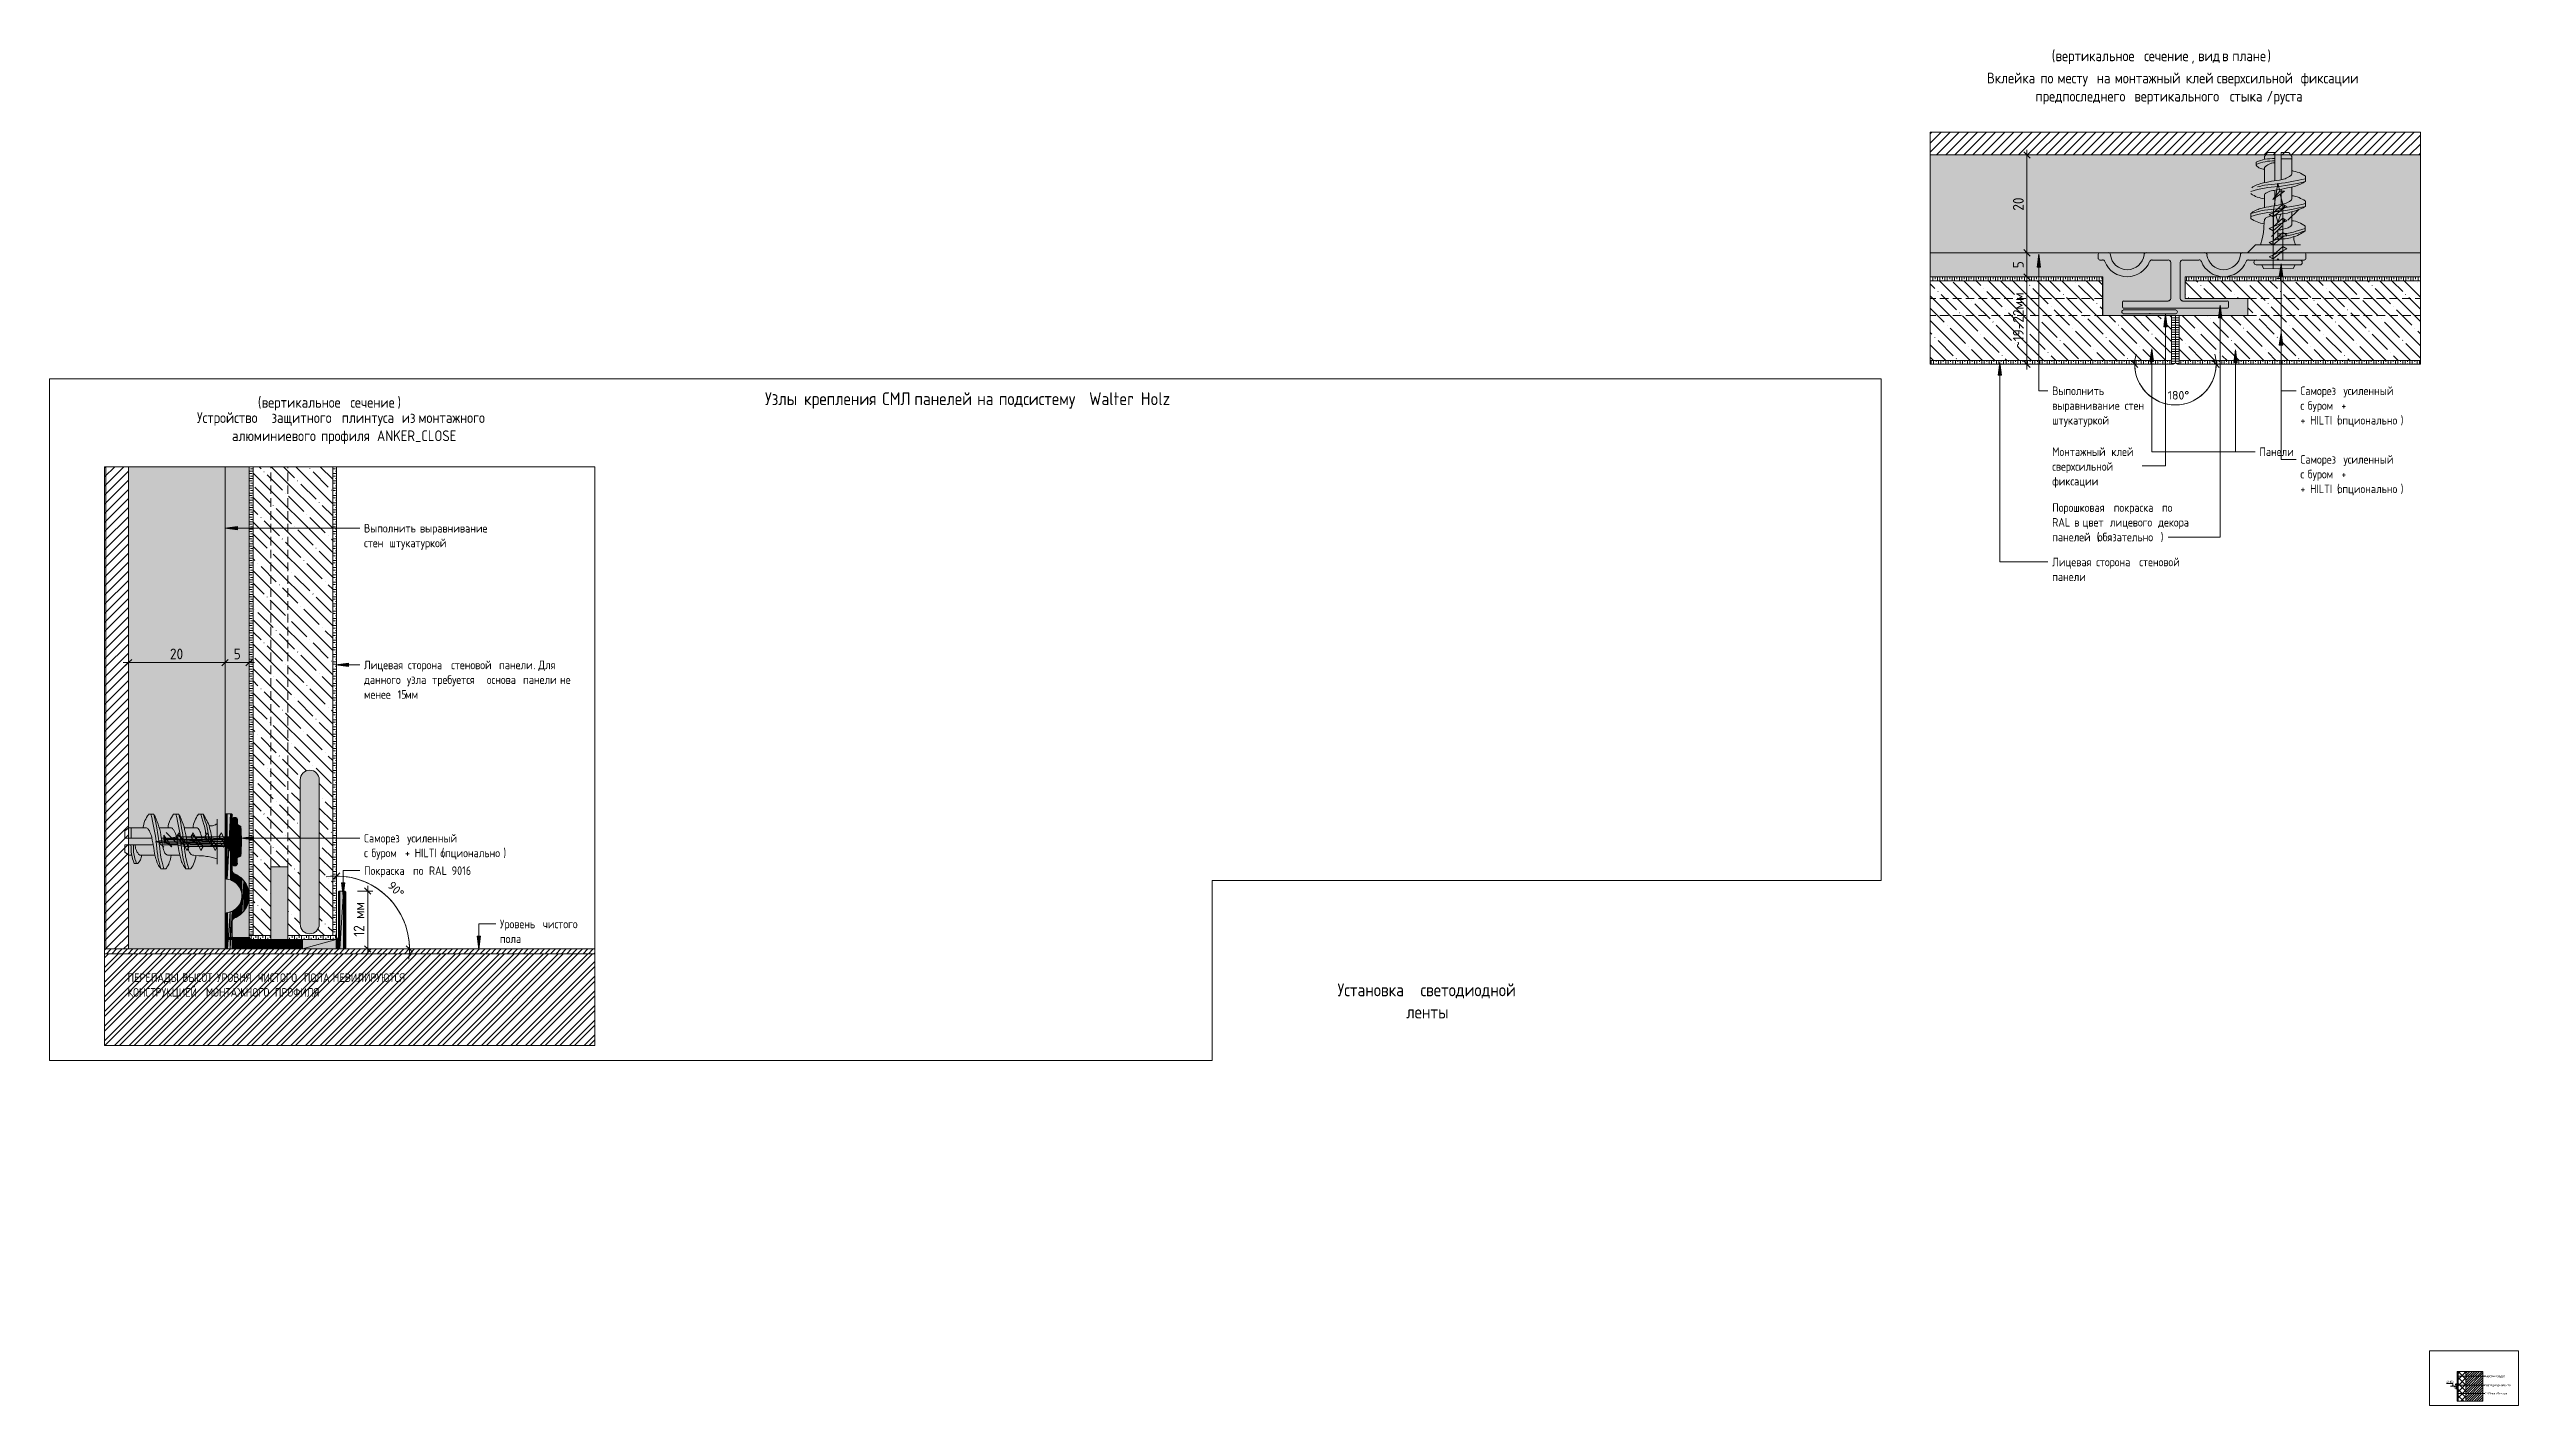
# Model space of a CAD drawing. Header units: millimetres. Extents: x 2518 to 53621, y 2061 to 18648.
# Drawn here: x 24833 to 53621, y 2831 to 18648 of the extents above; entities that cross this region are included whole.
import ezdxf

# ---------------------------------------------------------------- set-up
doc = ezdxf.new("R2010")
doc.units = ezdxf.units.MM
doc.linetypes.add('ADSK_Штрих_ш2 п1', pattern=[150, 100, -50])
for name, color, linetype, lineweight in [('A-ANNO-DIMS', 7, 'Continuous', 9), ('A-ANNO-DIMS-10', 7, 'Continuous', 9), ('A-ANNO-DIMS-50', 7, 'Continuous', 9), ('A-DETL', 7, 'Continuous', 9), ('A-DETL-5', 7, 'ADSK_Штрих_ш2 п1', 9), ('A-DETL-6', 7, 'Continuous', 5), ('A-DETL-GENF', 7, 'Continuous', 9), ('G-ANNO-TEXT', 7, 'Continuous', 9)]:
    doc.layers.add(name, color=color, linetype=linetype, lineweight=lineweight)
for name, color, linetype, lineweight, true_color in [('A-DETL-GENF-1', 7, 'Continuous', 9, 0xd2d2d2), ('A-DETL-GENF-12', 7, 'Continuous', 9, 0xeeeeee), ('A-DETL-GENF-13', 7, 'Continuous', 9, 0xdddddd), ('A-DETL-GENF-14', 7, 'Continuous', 9, 0xe6f9ff), ('A-DETL-GENF-15', 7, 'Continuous', 9, 0xc0c0c0), ('A-DETL-GENF-16', 7, 'Continuous', 9, 0xf2dc97), ('A-DETL-GENF-17', 7, 'Continuous', 9, 0xb5aa95), ('A-DETL-GENF-18', 7, 'Continuous', 9, 0x535353), ('A-DETL-GENF-2', 9, 'Continuous', 9, 0x808080), ('A-DETL-GENF-9', 7, 'Continuous', 9, 0x008040)]:
    doc.layers.add(name, color=color, linetype=linetype, lineweight=lineweight, true_color=true_color)
doc.styles.add('GOST Common_10', font='GOST_Common.ttf', dxfattribs={"width": 0.9, "height": 100})
doc.styles.add('GOST Common_11', font='GOST_Common.ttf', dxfattribs={"width": 0.9, "height": 150})
doc.styles.add('GOST Common_2', font='GOST_Common.ttf', dxfattribs={"width": 0.9, "height": 25})
doc.styles.add('GOST Common_9', font='GOST_Common.ttf', dxfattribs={"width": 0.9, "height": 125})
doc.styles.add('ISOCPEUR', font='isocpeur.ttf', dxfattribs={"width": 0.9, "height": 125})
doc.styles.add('ISOCPEUR_1', font='isocpeur.ttf', dxfattribs={"height": 100})
doc.styles.add('ISOCPEUR_2', font='isocpeur.ttf', dxfattribs={"width": 0.9, "height": 20})
doc.dimstyles.new('ISO-2_0_0_9К_Средний_округл2', dxfattribs={"dimscale": 304.8, "dimtxt": 19.919624, "dimasz": 0.049213, "dimexe": 0.03937, "dimexo": 0, "dimgap": 0, "dimtad": 1, "dimdec": 0, "dimrnd": 10, "dimzin": 0, "dimdsep": 46, "dimtxsty": 'ISOCPEUR_2', "dimblk1": 'OBLIQUE', "dimblk2": 'OBLIQUE', "dimsah": 1, "dimcen": 0.09, "dimdle": 0.03937, "dimazin": 0, "dimtfac": 1, "dimtdec": 4, "dimtix": 1, "dimtmove": 1, "dimatfit": 3, "dimfxl": 1, "dimtvp": 1, "dimtolj": 1, "dimtzin": 0, "dimarcsym": 2})
doc.dimstyles.new('ISO-2_0_1_0K__СРЕДНИЙ_1', dxfattribs={"dimscale": 304.8, "dimtxt": 99.598118, "dimasz": 0.246063, "dimexe": 0.393701, "dimexo": 0.246063, "dimgap": 0.164042, "dimtad": 1, "dimdec": 3, "dimrnd": 0.001, "dimdsep": 46, "dimtxsty": 'ISOCPEUR_1', "dimblk1": 'OBLIQUE', "dimblk2": 'OBLIQUE', "dimsah": 1, "dimcen": 0.09, "dimdle": 0.393701, "dimadec": 0, "dimazin": 0, "dimtfac": 1, "dimtdec": 4, "dimtix": 1, "dimtmove": 0, "dimatfit": 3, "dimfxl": 1, "dimtvp": 1, "dimtolj": 1, "dimtzin": 0, "dimarcsym": 2})
doc.dimstyles.new('ISO-2_0_1_0K__СРЕДНИЙ_2', dxfattribs={"dimscale": 304.8, "dimtxt": 99.598118, "dimasz": 0.246063, "dimexe": 0.393701, "dimexo": 0.246063, "dimgap": 0.164042, "dimtad": 1, "dimdec": 3, "dimrnd": 0.001, "dimdsep": 46, "dimtxsty": 'ISOCPEUR_1', "dimblk1": 'OBLIQUE', "dimblk2": 'OBLIQUE', "dimsah": 1, "dimcen": 0.09, "dimdle": 0.393701, "dimadec": 0, "dimazin": 0, "dimtfac": 1, "dimtdec": 4, "dimtix": 1, "dimtmove": 2, "dimatfit": 3, "dimfxl": 1, "dimtvp": 1, "dimtolj": 1, "dimtzin": 0, "dimarcsym": 2})
doc.dimstyles.new('ISO-2_5_0_9К_БОЛЬШОЙ', dxfattribs={"dimscale": 304.8, "dimtxt": 124.497647, "dimasz": 0.246063, "dimexe": 0.19685, "dimexo": 0.492126, "dimgap": 0, "dimtad": 1, "dimdec": 0, "dimrnd": 10, "dimzin": 0, "dimdsep": 46, "dimtxsty": 'ISOCPEUR', "dimblk1": 'OBLIQUE', "dimblk2": 'OBLIQUE', "dimsah": 1, "dimcen": 0.09, "dimdle": 0.19685, "dimazin": 0, "dimtfac": 1, "dimtdec": 4, "dimtix": 1, "dimtmove": 0, "dimatfit": 3, "dimfxl": 1, "dimtvp": 1, "dimtolj": 1, "dimtzin": 0, "dimarcsym": 2})
pattern_1 = [(135, (24327.63, 0), (-142.5619, -142.5619), []), (135, (24470.2, 0), (-142.5619, -142.5619), [252.016, -50.403, 1.676, -48.727])]

msp = doc.modelspace()

# ---------------------------------------------------------------- texts
at = {"layer": 'G-ANNO-TEXT', "attachment_point": 1}
for s, insert, char_height, width, style in [('\\fGOST Common|b0|i0|c204|p34|;\\W.9;(', (48178.5172, 18635.2783), 125, 54.113906, 'GOST Common_9'), ('вертикальное', (48223.1657, 18635.2783), 125, 1204.936312, 'GOST Common_9'), ('\\fGOST Common|b0|i0|c204|p34|;\\W.9; ', (49217.3375, 18635.2783), 125, 46.898719, 'GOST Common_9'), ('сечение', (49256.0329, 18635.2783), 125, 667.404844, 'GOST Common_9'), (', ', (49806.6969, 18635.2783), 125, 93.797438, 'GOST Common_9'), ('вид', (49884.0875, 18635.2783), 125, 292.215094, 'GOST Common_9'), ('\\fGOST Common|b0|i0|c204|p34|;\\W.9; ', (50125.1891, 18635.2783), 125, 46.898719, 'GOST Common_9'), ('\\fGOST Common|b0|i0|c204|p34|;\\W.9;в', (50163.8844, 18635.2783), 125, 97.405031, 'GOST Common_9'), ('\\fGOST Common|b0|i0|c204|p34|;\\W.9; ', (50244.2516, 18635.2783), 125, 46.898719, 'GOST Common_9'), ('плане', (50282.9469, 18635.2783), 125, 497.847937, 'GOST Common_9'), ('\\fGOST Common|b0|i0|c204|p34|;\\W.9;)', (50693.7125, 18635.2783), 125, 54.113906, 'GOST Common_9'), ('Вклейка', (47423.6319, 18376.5159), 125, 707.088375, 'GOST Common_9'), ('\\fGOST Common|b0|i0|c204|p34|;\\W.9; ', (48007.0381, 18376.5159), 125, 46.898719, 'GOST Common_9'), ('по', (48045.7334, 18376.5159), 125, 194.810062, 'GOST Common_9'), ('\\fGOST Common|b0|i0|c204|p34|;\\W.9; ', (48206.4678, 18376.5159), 125, 46.898719, 'GOST Common_9'), ('месту', (48245.1631, 18376.5159), 125, 508.670719, 'GOST Common_9'), ('\\fGOST Common|b0|i0|c204|p34|;\\W.9; ', (48664.8584, 18376.5159), 125, 46.898719, 'GOST Common_9'), ('на', (48703.5537, 18376.5159), 125, 205.632844, 'GOST Common_9'), ('\\fGOST Common|b0|i0|c204|p34|;\\W.9; ', (48873.2178, 18376.5159), 125, 46.898719, 'GOST Common_9'), ('монтажный', (48911.9131, 18376.5159), 125, 959.619937, 'GOST Common_9'), ('\\fGOST Common|b0|i0|c204|p34|;\\W.9; ', (49102.4131, 18164.8492), 125, 46.898719, 'GOST Common_9'), ('\\fGOST Common|b0|i0|c204|p34|;\\W.9; ', (49703.6787, 18376.5159), 125, 46.898719, 'GOST Common_9'), ('клей', (49742.374, 18376.5159), 125, 389.620125, 'GOST Common_9'), ('\\fGOST Common|b0|i0|c204|p34|;\\W.9; ', (50063.8428, 18376.5159), 125, 46.898719, 'GOST Common_9'), ('сверхсильной', (50102.5381, 18376.5159), 125, 1139.999625, 'GOST Common_9'), ('\\fGOST Common|b0|i0|c204|p34|;\\W.9; ', (50215.6475, 18164.8492), 125, 46.898719, 'GOST Common_9'), ('\\fGOST Common|b0|i0|c204|p34|;\\W.9;/', (50682.9678, 18164.8492), 125, 97.405031, 'GOST Common_9'), ('\\fGOST Common|b0|i0|c204|p34|;\\W.9; ', (51043.1319, 18376.5159), 125, 46.898719, 'GOST Common_9'), ('фиксации', (51081.8272, 18376.5159), 125, 811.708594, 'GOST Common_9'), ('\\fGOST Common|b0|i0|c204|p34|;\\W.9; ', (51751.5537, 18376.5159), 125, 46.898719, 'GOST Common_9'), ('предпоследнего', (47989.1787, 18164.8492), 125, 1349.240063, 'GOST Common_9'), ('вертикального', (49141.1084, 18164.8492), 125, 1302.341344, 'GOST Common_9'), ('стыка', (50254.3428, 18164.8492), 125, 519.4935, 'GOST Common_9'), ('руста', (50763.335, 18164.8492), 125, 508.670719, 'GOST Common_9'), ('Выполнить', (48183.71, 14716.5186), 100, 750.3795, 'GOST Common_10'), ('\\fGOST Common|b0|i0|c204|p34|;\\W.9; ', (48802.835, 14716.5186), 100, 39.683531, 'GOST Common_10'), ('Саморез', (51076.7711, 14716.5186), 100, 569.999813, 'GOST Common_10'), ('\\fGOST Common|b0|i0|c204|p34|;\\W.9; ', (51547.068, 14716.5186), 100, 39.683531, 'GOST Common_10'), ('усиленный', (51579.8102, 14716.5186), 100, 707.088375, 'GOST Common_10'), ('Устройство', (26554.3175, 14416.0969), 125, 1006.518656, 'GOST Common_9'), ('\\fGOST Common|b0|i0|c204|p34|;\\W.9;(', (27264.4862, 14594.4573), 125, 54.113906, 'GOST Common_9'), ('вертикальное', (27309.1346, 14594.4573), 125, 1204.936312, 'GOST Common_9'), ('\\fGOST Common|b0|i0|c204|p34|;\\W.9; ', (27384.7784, 14416.0969), 125, 46.898719, 'GOST Common_9'), ('защитного', (27423.4737, 14416.0969), 125, 945.189562, 'GOST Common_9'), ('\\fGOST Common|b0|i0|c204|p34|;\\W.9; ', (28203.3331, 14416.0969), 125, 46.898719, 'GOST Common_9'), ('\\fGOST Common|b0|i0|c204|p34|;\\W.9; ', (28303.3065, 14594.4573), 125, 46.898719, 'GOST Common_9'), ('сечение', (28342.0018, 14594.4573), 125, 667.404844, 'GOST Common_9'), (') ', (28892.6659, 14594.4573), 125, 101.012625, 'GOST Common_9'), ('\\fGOST Common|b0|i0|c204|p34|;\\W.9; ', (28902.8253, 14416.0969), 125, 46.898719, 'GOST Common_9'), ('из', (28941.5206, 14416.0969), 125, 187.594875, 'GOST Common_9'), ('\\fGOST Common|b0|i0|c204|p34|;\\W.9; ', (29096.3018, 14416.0969), 125, 46.898719, 'GOST Common_9'), ('\\fGOST Common|b0|i0|c204|p34|;\\W.9; ', (29998.2003, 14416.0969), 125, 46.898719, 'GOST Common_9'), ('Узлы', (33176.79, 14648.9143), 150, 494.240344, 'GOST Common_11'), ('\\fGOST Common|b0|i0|c204|p34|;\\W.9; ', (33584.579, 14648.9143), 150, 57.7215, 'GOST Common_11'), ('крепления', (33632.204, 14648.9143), 150, 1046.202188, 'GOST Common_11'), ('\\fGOST Common|b0|i0|c204|p34|;\\W.9; ', (34495.4072, 14648.9143), 150, 57.7215, 'GOST Common_11'), ('СМЛ', (34543.0322, 14648.9143), 150, 396.835312, 'GOST Common_11'), ('\\fGOST Common|b0|i0|c204|p34|;\\W.9; ', (34870.454, 14648.9143), 150, 57.7215, 'GOST Common_11'), ('панелей', (34918.079, 14648.9143), 150, 829.746562, 'GOST Common_11'), ('\\fGOST Common|b0|i0|c204|p34|;\\W.9; ', (35602.6884, 14648.9143), 150, 57.7215, 'GOST Common_11'), ('на', (35650.3134, 14648.9143), 150, 248.923969, 'GOST Common_11'), ('\\fGOST Common|b0|i0|c204|p34|;\\W.9; ', (35855.6962, 14648.9143), 150, 57.7215, 'GOST Common_11'), ('подсистему', (35903.3212, 14648.9143), 150, 1176.075562, 'GOST Common_11'), (' Walter Holz', (36873.6806, 14648.9143), 150, 1219.366687, 'GOST Common_11'), ('выравнивание', (48183.71, 14544.5394), 100, 984.873094, 'GOST Common_10'), ('\\fGOST Common|b0|i0|c204|p34|;\\W.9; ', (48996.3116, 14544.5394), 100, 39.683531, 'GOST Common_10'), ('стен', (49029.0538, 14544.5394), 100, 321.075844, 'GOST Common_10'), ('\\fGOST Common|b0|i0|c204|p34|;\\W.9; ', (49293.9678, 14544.5394), 100, 39.683531, 'GOST Common_10'), ('\\fGOST Common|b0|i0|c204|p34|;\\W.9;с', (51076.7711, 14544.5394), 100, 64.936688, 'GOST Common_10'), ('\\fGOST Common|b0|i0|c204|p34|;\\W.9; ', (51130.3492, 14544.5394), 100, 39.683531, 'GOST Common_10'), ('буром', (51163.0914, 14544.5394), 100, 407.658094, 'GOST Common_10'), (' +', (51499.443, 14544.5394), 100, 119.050594, 'GOST Common_10'), ('алюминиевого', (26962.1065, 14204.4303), 125, 1212.1515, 'GOST Common_9'), ('\\fGOST Common|b0|i0|c204|p34|;\\W.9; ', (27962.2315, 14204.4303), 125, 46.898719, 'GOST Common_9'), ('профиля', (28000.9268, 14204.4303), 125, 707.088375, 'GOST Common_9'), ('плинтуса', (28242.0284, 14416.0969), 125, 800.885813, 'GOST Common_9'), (' ANKER_CLOSE', (28584.3331, 14204.4303), 125, 1222.974281, 'GOST Common_9'), ('монтажного', (29134.9972, 14416.0969), 125, 1046.202188, 'GOST Common_9'), ('штукатуркой', (48183.71, 14372.5602), 100, 937.974375, 'GOST Common_10'), ('+ HILTI (', (51076.7711, 14372.5602), 100, 526.708688, 'GOST Common_10'), ('опционально', (51511.3492, 14372.5602), 100, 891.075656, 'GOST Common_10'), ('\\fGOST Common|b0|i0|c204|p34|;\\W.9;)', (52246.5602, 14372.5602), 100, 43.291125, 'GOST Common_10'), ('сверхсильной', (48183.71, 13834.1678), 100, 919.936406, 'GOST Common_10'), ('Монтажный', (48183.71, 14006.147), 100, 797.278219, 'GOST Common_10'), ('\\fGOST Common|b0|i0|c204|p34|;\\W.9; ', (48841.5303, 14006.147), 100, 39.683531, 'GOST Common_10'), ('клей', (48874.2725, 14006.147), 100, 313.860656, 'GOST Common_10'), ('\\fGOST Common|b0|i0|c204|p34|;\\W.9; ', (48942.7335, 13834.1678), 100, 39.683531, 'GOST Common_10'), ('Панели', (50598.8267, 14006.147), 100, 494.240344, 'GOST Common_10'), ('Саморез', (51076.7711, 13916.5186), 100, 569.999813, 'GOST Common_10'), ('\\fGOST Common|b0|i0|c204|p34|;\\W.9; ', (51547.068, 13916.5186), 100, 39.683531, 'GOST Common_10'), ('усиленный', (51579.8102, 13916.5186), 100, 707.088375, 'GOST Common_10'), ('фиксации', (48183.71, 13662.1886), 100, 660.189656, 'GOST Common_10'), ('\\fGOST Common|b0|i0|c204|p34|;\\W.9;с', (51076.7711, 13744.5394), 100, 64.936688, 'GOST Common_10'), ('+ HILTI (', (51076.7711, 13572.5602), 100, 526.708688, 'GOST Common_10'), ('\\fGOST Common|b0|i0|c204|p34|;\\W.9; ', (51130.3492, 13744.5394), 100, 39.683531, 'GOST Common_10'), ('буром', (51163.0914, 13744.5394), 100, 407.658094, 'GOST Common_10'), ('опционально', (51511.3492, 13572.5602), 100, 891.075656, 'GOST Common_10'), (' +', (51499.443, 13744.5394), 100, 119.050594, 'GOST Common_10'), ('\\fGOST Common|b0|i0|c204|p34|;\\W.9;)', (52246.5602, 13572.5602), 100, 43.291125, 'GOST Common_10'), ('Порошковая', (48183.71, 13354.7366), 100, 829.746562, 'GOST Common_10'), ('\\fGOST Common|b0|i0|c204|p34|;\\W.9; ', (48868.3194, 13354.7366), 100, 39.683531, 'GOST Common_10'), ('покраска', (48901.0616, 13354.7366), 100, 642.151687, 'GOST Common_10'), ('\\fGOST Common|b0|i0|c204|p34|;\\W.9; ', (49430.8897, 13354.7366), 100, 39.683531, 'GOST Common_10'), ('по', (49463.6319, 13354.7366), 100, 158.734125, 'GOST Common_10'), ('\\fGOST Common|b0|i0|c204|p34|;\\W.9; ', (49594.6007, 13354.7366), 100, 39.683531, 'GOST Common_10'), ('Выполнить', (28501.7232, 13113.6165), 100, 750.3795, 'GOST Common_10'), ('\\fGOST Common|b0|i0|c204|p34|;\\W.9; ', (29120.8482, 13113.6165), 100, 39.683531, 'GOST Common_10'), ('выравнивание', (29153.5904, 13113.6165), 100, 984.873094, 'GOST Common_10'), ('\\fGOST Common|b0|i0|c204|p34|;\\W.9; ', (29966.1919, 13113.6165), 100, 39.683531, 'GOST Common_10'), ('панелей', (48183.71, 13010.7783), 100, 562.784625, 'GOST Common_10'), ('RAL ', (48183.71, 13182.7574), 100, 310.253062, 'GOST Common_10'), ('\\fGOST Common|b0|i0|c204|p34|;\\W.9;в', (48439.6944, 13182.7574), 100, 79.367063, 'GOST Common_10'), ('\\fGOST Common|b0|i0|c204|p34|;\\W.9; ', (48505.1788, 13182.7574), 100, 39.683531, 'GOST Common_10'), ('цвет', (48537.921, 13182.7574), 100, 346.329, 'GOST Common_10'), (' (', (48648.0538, 13010.7783), 100, 82.974656, 'GOST Common_10'), ('обязательно', (48716.5147, 13010.7783), 100, 887.468062, 'GOST Common_10'), ('\\fGOST Common|b0|i0|c204|p34|;\\W.9; ', (48823.671, 13182.7574), 100, 39.683531, 'GOST Common_10'), ('лицевого', (48856.4132, 13182.7574), 100, 642.151688, 'GOST Common_10'), ('\\fGOST Common|b0|i0|c204|p34|;\\W.9; ', (49386.2413, 13182.7574), 100, 39.683531, 'GOST Common_10'), ('декора', (49418.9835, 13182.7574), 100, 487.025156, 'GOST Common_10'), ('\\fGOST Common|b0|i0|c204|p34|;\\W.9;)', (49448.7491, 13010.7783), 100, 43.291125, 'GOST Common_10'), ('стен', (28501.7232, 12941.6373), 100, 321.075844, 'GOST Common_10'), ('\\fGOST Common|b0|i0|c204|p34|;\\W.9; ', (28766.6373, 12941.6373), 100, 39.683531, 'GOST Common_10'), ('штукатуркой', (28799.3794, 12941.6373), 100, 937.974375, 'GOST Common_10'), ('Лицевая', (48183.71, 12719.8362), 100, 580.822594, 'GOST Common_10'), ('\\fGOST Common|b0|i0|c204|p34|;\\W.9; ', (48662.9366, 12719.8362), 100, 39.683531, 'GOST Common_10'), ('сторона', (48695.6788, 12719.8362), 100, 569.999812, 'GOST Common_10'), ('\\fGOST Common|b0|i0|c204|p34|;\\W.9; ', (49165.9757, 12719.8362), 100, 39.683531, 'GOST Common_10'), ('стеновой', (49198.7178, 12719.8362), 100, 638.544094, 'GOST Common_10'), ('\\fGOST Common|b0|i0|c204|p34|;\\W.9; ', (49725.5694, 12719.8362), 100, 39.683531, 'GOST Common_10'), ('панели', (48183.71, 12547.857), 100, 483.417563, 'GOST Common_10'), ('Лицевая', (28501.7232, 11519.0302), 100, 580.822594, 'GOST Common_10'), ('\\fGOST Common|b0|i0|c204|p34|;\\W.9; ', (28980.9498, 11519.0302), 100, 39.683531, 'GOST Common_10'), ('\\fGOST Common|b0|i0|c204|p34|;\\W.9; ', (29483.9888, 11519.0302), 100, 39.683531, 'GOST Common_10'), ('стеновой', (29516.731, 11519.0302), 100, 638.544094, 'GOST Common_10'), ('\\fGOST Common|b0|i0|c204|p34|;\\W.9; ', (30043.5826, 11519.0302), 100, 39.683531, 'GOST Common_10'), ('Для', (30534.7154, 11519.0302), 100, 252.531562, 'GOST Common_10'), ('\\fGOST Common|b0|i0|c204|p34|;\\W.9; ', (30743.0748, 11519.0302), 100, 39.683531, 'GOST Common_10'), ('данного', (28501.7232, 11347.0511), 100, 566.392219, 'GOST Common_10'), ('\\fGOST Common|b0|i0|c204|p34|;\\W.9; ', (28969.0435, 11347.0511), 100, 39.683531, 'GOST Common_10'), ('узла', (29001.7857, 11347.0511), 100, 317.46825, 'GOST Common_10'), ('сторона', (29013.6919, 11519.0302), 100, 569.999812, 'GOST Common_10'), ('\\fGOST Common|b0|i0|c204|p34|;\\W.9; ', (29263.7232, 11347.0511), 100, 39.683531, 'GOST Common_10'), ('требуется', (29296.4654, 11347.0511), 100, 732.341531, 'GOST Common_10'), ('\\fGOST Common|b0|i0|c204|p34|;\\W.9; ', (29900.7076, 11347.0511), 100, 39.683531, 'GOST Common_10'), ('основа', (29933.4498, 11347.0511), 100, 472.594781, 'GOST Common_10'), ('панели', (30076.3248, 11519.0302), 100, 483.417563, 'GOST Common_10'), ('\\fGOST Common|b0|i0|c204|p34|;\\W.9; ', (30323.3794, 11347.0511), 100, 39.683531, 'GOST Common_10'), ('панели', (30356.1216, 11347.0511), 100, 483.417562, 'GOST Common_10'), ('. ', (30475.1841, 11519.0302), 100, 72.151875, 'GOST Common_10'), ('\\fGOST Common|b0|i0|c204|p34|;\\W.9; ', (30754.981, 11347.0511), 100, 39.683531, 'GOST Common_10'), ('не', (30787.7232, 11347.0511), 100, 158.734125, 'GOST Common_10'), ('менее', (28501.7232, 11175.0719), 100, 407.658094, 'GOST Common_10'), (' 15', (28838.0748, 11175.0719), 100, 173.1645, 'GOST Common_10'), ('мм', (28980.9498, 11175.0719), 100, 180.379687, 'GOST Common_10'), ('\\fGOST Common|b0|i0|c204|p34|;\\W.9;с', (28501.7232, 9326.6234), 100, 64.936688, 'GOST Common_10'), ('Саморез', (28501.7232, 9498.6026), 100, 569.999813, 'GOST Common_10'), ('\\fGOST Common|b0|i0|c204|p34|;\\W.9; ', (28555.3013, 9326.6234), 100, 39.683531, 'GOST Common_10'), ('буром', (28588.0435, 9326.6234), 100, 407.658094, 'GOST Common_10'), ('\\fGOST Common|b0|i0|c204|p34|;\\W.9; ', (28972.0201, 9498.6026), 100, 39.683531, 'GOST Common_10'), (' + HILTI (', (28924.3951, 9326.6234), 100, 566.392219, 'GOST Common_10'), ('усиленный', (29004.7623, 9498.6026), 100, 707.088375, 'GOST Common_10'), ('опционально', (29391.7154, 9326.6234), 100, 891.075656, 'GOST Common_10'), ('\\fGOST Common|b0|i0|c204|p34|;\\W.9;)', (30126.9263, 9326.6234), 100, 43.291125, 'GOST Common_10'), ('Покраска', (28501.7232, 9120.3404), 100, 652.974469, 'GOST Common_10'), ('\\fGOST Common|b0|i0|c204|p34|;\\W.9; ', (29040.481, 9120.3404), 100, 39.683531, 'GOST Common_10'), ('по', (29073.2232, 9120.3404), 100, 158.734125, 'GOST Common_10'), (' RAL 9016', (29204.1919, 9120.3404), 100, 642.151688, 'GOST Common_10'), ('Уровень', (30086.4619, 8497.971), 100, 566.392219, 'GOST Common_10'), ('\\fGOST Common|b0|i0|c204|p34|;\\W.9; ', (30553.7823, 8497.971), 100, 39.683531, 'GOST Common_10'), ('чистого', (30586.5244, 8497.971), 100, 559.177031, 'GOST Common_10'), ('\\fGOST Common|b0|i0|c204|p34|;\\W.9; ', (31047.8916, 8497.971), 100, 32.468344, 'GOST Common_10'), ('пола', (30086.4619, 8325.9918), 100, 324.683438, 'GOST Common_10'), ('ПЕРЕПАДЫ', (25744.636, 7872.2231), 100, 732.341531, 'GOST Common_10'), ('\\fGOST Common|b0|i0|c204|p34|;\\W.9; ', (26348.8782, 7872.2231), 100, 39.683531, 'GOST Common_10'), ('ВЫСОТ', (26381.6204, 7872.2231), 100, 450.949219, 'GOST Common_10'), ('\\fGOST Common|b0|i0|c204|p34|;\\W.9; ', (26753.6907, 7872.2231), 100, 39.683531, 'GOST Common_10'), ('УРОВНЯ', (26786.4329, 7872.2231), 100, 541.139062, 'GOST Common_10'), ('\\fGOST Common|b0|i0|c204|p34|;\\W.9; ', (27232.9172, 7872.2231), 100, 39.683531, 'GOST Common_10'), ('ЧИСТОГО', (27265.6594, 7872.2231), 100, 609.683344, 'GOST Common_10'), ('\\fGOST Common|b0|i0|c204|p34|;\\W.9; ', (27768.6985, 7872.2231), 100, 39.683531, 'GOST Common_10'), ('ПОЛА', (27801.4407, 7872.2231), 100, 367.974562, 'GOST Common_10'), ('\\fGOST Common|b0|i0|c204|p34|;\\W.9; ', (28105.0501, 7872.2231), 100, 39.683531, 'GOST Common_10'), ('НЕВИЛИРУЮТСЯ', (28137.7922, 7872.2231), 100, 1071.455344, 'GOST Common_10'), ('\\fGOST Common|b0|i0|c204|p34|;\\W.9; ', (29021.8313, 7872.2231), 100, 10.822781, 'GOST Common_10'), ('КОНСТРУКЦИЕЙ', (25744.636, 7700.2439), 100, 1067.84775, 'GOST Common_10'), ('\\fGOST Common|b0|i0|c204|p34|;\\W.9; ', (26625.6985, 7700.2439), 100, 39.683531, 'GOST Common_10'), ('МОНТАЖНОГО', (26658.4407, 7700.2439), 100, 934.366781, 'GOST Common_10'), ('\\fGOST Common|b0|i0|c204|p34|;\\W.9; ', (27429.3704, 7700.2439), 100, 39.683531, 'GOST Common_10'), ('ПРОФИЛЯ', (27462.1126, 7700.2439), 100, 649.366875, 'GOST Common_10'), ('Установка', (39851.7179, 7754.5144), 150, 1114.746469, 'GOST Common_11'), ('\\fGOST Common|b0|i0|c204|p34|;\\W.9; ', (40771.4757, 7754.5144), 150, 57.7215, 'GOST Common_11'), ('светодиодной', (40819.1007, 7754.5144), 150, 1406.961562, 'GOST Common_11'), ('\\fGOST Common|b0|i0|c204|p34|;\\W.9; ', (41979.9601, 7754.5144), 150, 57.7215, 'GOST Common_11'), ('ленты', (40652.4132, 7496.5456), 150, 638.544094, 'GOST Common_11'), ('Акустик', (53226.6329, 3187.444), 25, 143.582231, 'GOST Common_2'), ('\\fGOST Common|b0|i0|c204|p34|;\\W.9; ', (53345.1001, 3187.444), 25, 9.379744, 'GOST Common_2'), ('Квадро', (53352.8392, 3187.444), 25, 121.21515, 'GOST Common_2'), ('+2.100', (52771.3496, 3120.7942), 25, 99.569587, 'GOST Common_2'), ('Светодиодная', (53226.6329, 3082.7718), 25, 240.987263, 'GOST Common_2'), ('СМЛ', (53226.6329, 2986.2408), 25, 66.379725, 'GOST Common_2'), ('\\fGOST Common|b0|i0|c204|p34|;\\W.9;-', (53281.4017, 2986.2408), 25, 19.481006, 'GOST Common_2'), ('лист', (53297.4751, 2986.2408), 25, 80.088581, 'GOST Common_2'), ('\\fGOST Common|b0|i0|c204|p34|;\\W.9; ', (53363.5548, 2986.2408), 25, 9.379744, 'GOST Common_2'), ('Лемарк', (53371.2939, 2986.2408), 25, 124.101225, 'GOST Common_2'), ('\\fGOST Common|b0|i0|c204|p34|;\\W.9; ', (53425.4673, 3082.7718), 25, 9.379744, 'GOST Common_2'), ('лента', (53433.2064, 3082.7718), 25, 104.620219, 'GOST Common_2'), ('\\fGOST Common|b0|i0|c204|p34|;\\W.9; ', (53473.6876, 2986.2408), 25, 9.379744, 'GOST Common_2')]:
    msp.add_mtext(s, dxfattribs=dict(at, insert=insert, char_height=char_height, width=width, style=style))

# ---------------------------------------------------------------- blocks, each defined once
blk = doc.blocks.new('DIMBLOCK40-Узел 9')
at = {"layer": 'A-ANNO-DIMS-50'}
for p, q in [((26881, 11400), (26881, 11557)), ((27163, 11400), (27163, 11557)), ((26821, 11497), (27223, 11497)), ((26881, 11497), (26881, 11400)), ((27163, 11497), (27163, 11400))]:
    blk.add_line(p, q, dxfattribs=at)
at = {"layer": 'A-ANNO-DIMS-50', "lineweight": 20}
for p, q in [((26881, 11497), (26919, 11534)), ((27163, 11497), (27200, 11534)), ((26881, 11497), (26844, 11459)), ((27163, 11497), (27125, 11459))]:
    blk.add_line(p, q, dxfattribs=at)
at = {"layer": 'A-ANNO-DIMS-50', "color": 0, "insert": (26983, 11660), "char_height": 125, "width": 94.81, "attachment_point": 1, "line_spacing_factor": 1.149209, "style": 'ISOCPEUR'}
blk.add_mtext('5\\fISOCPEUR|b0|i0|c254|p34|;\\W.9;\u202c', dxfattribs=at)
blk = doc.blocks.new('_Oblique')
at = {"color": 0, "linetype": 'ByBlock', "lineweight": -2}
blk.add_line((-0.5, -0.5), (0.5, 0.5), dxfattribs=at)
blk = doc.blocks.new('DIMBLOCK41-Узел 9')
at = {"layer": 'A-ANNO-DIMS-50'}
for p, q in [((28424, 8832), (28605, 8832)), ((28545, 8832), (28424, 8832)), ((28545, 8097), (28545, 8892)), ((28642, 8157), (28485, 8157)), ((28545, 8157), (28642, 8157))]:
    blk.add_line(p, q, dxfattribs=at)
at = {"layer": 'A-ANNO-DIMS-50', "lineweight": 20}
for p, q in [((28545, 8832), (28507, 8869)), ((28545, 8832), (28582, 8794)), ((28545, 8157), (28507, 8194)), ((28545, 8157), (28582, 8119))]:
    blk.add_line(p, q, dxfattribs=at)
at = {"layer": 'A-ANNO-DIMS-50', "color": 0, "insert": (28381, 8301), "char_height": 125, "width": 462.56, "attachment_point": 1, "rotation": 90, "line_spacing_factor": 1.149209, "style": 'ISOCPEUR'}
blk.add_mtext('12 мм\\fISOCPEUR|b0|i0|c254|p34|;\\W.9;\u202c', dxfattribs=at)
blk = doc.blocks.new('DIMBLOCK42-Узел 9')
at = {"layer": 'A-ANNO-DIMS-50', "lineweight": 30}
for p, q in [((28181, 9006), (28143, 8969)), ((28181, 9006), (28218, 9044)), ((29031, 8157), (28993, 8194)), ((29031, 8157), (29068, 8119))]:
    blk.add_line(p, q, dxfattribs=at)
at = {"layer": 'A-ANNO-DIMS-50'}
for p, q in [((28181, 9006), (28181, 9171)), ((28181, 9006), (28181, 8886)), ((29031, 8157), (28911, 8157)), ((29031, 8157), (29031, 8157)), ((29031, 8157), (29196, 8157))]:
    blk.add_line(p, q, dxfattribs=at)
for start, end in [(351.9097, 98.0903), (360, 90)]:
    blk.add_arc((28181, 8157), 850, start, end, dxfattribs=at)
at = {"layer": 'A-ANNO-DIMS-50', "color": 0, "insert": (28839, 8956), "char_height": 100, "width": 241.33, "attachment_point": 1, "rotation": 315, "line_spacing_factor": 1.149209, "style": 'ISOCPEUR_1'}
blk.add_mtext('90°', dxfattribs=at)
blk = doc.blocks.new('DIMBLOCK43-Узел 9')
at = {"layer": 'A-ANNO-DIMS-50'}
for p, q in [((25755, 11400), (25755, 11557)), ((26881, 11400), (26881, 11557)), ((25695, 11497), (26941, 11497)), ((25755, 11497), (25755, 11400)), ((26881, 11497), (26881, 11400))]:
    blk.add_line(p, q, dxfattribs=at)
at = {"layer": 'A-ANNO-DIMS-50', "lineweight": 20}
for p, q in [((25755, 11497), (25793, 11534)), ((26881, 11497), (26919, 11534)), ((25755, 11497), (25718, 11459)), ((26881, 11497), (26844, 11459))]:
    blk.add_line(p, q, dxfattribs=at)
at = {"layer": 'A-ANNO-DIMS-50', "color": 0, "insert": (26239, 11660), "char_height": 125, "width": 189.62, "attachment_point": 1, "line_spacing_factor": 1.149209, "style": 'ISOCPEUR'}
blk.add_mtext('20\\fISOCPEUR|b0|i0|c254|p34|;\\W.9;\u202c', dxfattribs=at)
blk = doc.blocks.new('DIMBLOCK44-Узел 10')
at = {"layer": 'A-ANNO-DIMS-50'}
for p, q in [((47986, 16276), (47829, 16276)), ((47889, 15934), (47889, 16336)), ((47889, 16276), (47986, 16276)), ((47986, 15994), (47829, 15994)), ((47889, 15994), (47986, 15994))]:
    blk.add_line(p, q, dxfattribs=at)
at = {"layer": 'A-ANNO-DIMS-50', "lineweight": 20}
for p, q in [((47889, 16276), (47851, 16313)), ((47889, 16276), (47926, 16238)), ((47889, 15994), (47851, 16032)), ((47889, 15994), (47926, 15957))]:
    blk.add_line(p, q, dxfattribs=at)
at = {"layer": 'A-ANNO-DIMS-50', "color": 0, "insert": (47726, 16096), "char_height": 125, "width": 94.81, "attachment_point": 1, "rotation": 90, "line_spacing_factor": 1.149209, "style": 'ISOCPEUR'}
blk.add_mtext('5\\fISOCPEUR|b0|i0|c254|p34|;\\W.9;\u202c', dxfattribs=at)
blk = doc.blocks.new('DIMBLOCK45-Узел 10')
at = {"layer": 'A-ANNO-DIMS-50'}
for p, q in [((47986, 17417), (47829, 17417)), ((47889, 16216), (47889, 17477)), ((47889, 17417), (47986, 17417)), ((47986, 16276), (47829, 16276)), ((47889, 16276), (47986, 16276))]:
    blk.add_line(p, q, dxfattribs=at)
at = {"layer": 'A-ANNO-DIMS-50', "lineweight": 20}
for p, q in [((47889, 17417), (47851, 17454)), ((47889, 17417), (47926, 17379)), ((47889, 16276), (47851, 16313)), ((47889, 16276), (47926, 16238))]:
    blk.add_line(p, q, dxfattribs=at)
at = {"layer": 'A-ANNO-DIMS-50', "color": 0, "insert": (47726, 16767), "char_height": 125, "width": 189.62, "attachment_point": 1, "rotation": 90, "line_spacing_factor": 1.149209, "style": 'ISOCPEUR'}
blk.add_mtext('20\\fISOCPEUR|b0|i0|c254|p34|;\\W.9;\u202c', dxfattribs=at)
blk = doc.blocks.new('DIMBLOCK46-Узел 10')
at = {"layer": 'A-ANNO-DIMS-50'}
for p, q in [((47615, 15994), (47949, 15994)), ((47889, 15994), (47615, 15994)), ((47889, 14916), (47889, 16054)), ((47986, 14976), (47829, 14976)), ((47889, 14976), (47986, 14976))]:
    blk.add_line(p, q, dxfattribs=at)
at = {"layer": 'A-ANNO-DIMS-50', "lineweight": 20}
for p, q in [((47889, 15994), (47851, 16032)), ((47889, 15994), (47926, 15957)), ((47889, 14976), (47851, 15014)), ((47889, 14976), (47926, 14939))]:
    blk.add_line(p, q, dxfattribs=at)
at = {"layer": 'A-ANNO-DIMS-50', "color": 0, "insert": (47726, 15168), "char_height": 125, "width": 761.35, "attachment_point": 1, "rotation": 90, "line_spacing_factor": 1.149209, "style": 'ISOCPEUR'}
blk.add_mtext('~19-22мм', dxfattribs=at)
blk = doc.blocks.new('DIMBLOCK47-Узел 10')
at = {"layer": 'A-ANNO-DIMS-50'}
for p, q in [((49146, 14976), (48981, 14976)), ((49146, 14976), (49146, 14976)), ((49146, 14976), (49266, 14976)), ((50094, 14976), (49974, 14976)), ((50094, 14976), (50259, 14976))]:
    blk.add_line(p, q, dxfattribs=at)
at = {"layer": 'A-ANNO-DIMS-50', "lineweight": 30}
for p, q in [((49146, 14976), (49108, 15014)), ((49146, 14976), (49183, 14939)), ((50094, 14976), (50057, 15014)), ((50094, 14976), (50132, 14939))]:
    blk.add_line(p, q, dxfattribs=at)
at = {"layer": 'A-ANNO-DIMS-50'}
for start, end in [(165.5014, 14.4986), (180, 360)]:
    blk.add_arc((49620, 14976), 474, start, end, dxfattribs=at)
at = {"layer": 'A-ANNO-DIMS-50', "color": 0, "insert": (49530, 14664), "char_height": 100, "width": 301.09, "attachment_point": 1, "line_spacing_factor": 1.149209, "style": 'ISOCPEUR_1'}
blk.add_mtext('180°', dxfattribs=at)
blk = doc.blocks.new('DIMBLOCK48-Установка светодиодной ленты')
at = {"layer": 'A-ANNO-DIMS-10'}
for p, q in [((52904, 3078), (52880, 3078)), ((52904, 3059), (52880, 3059)), ((52892, 3090), (52892, 3047)), ((52892, 3078), (52904, 3078)), ((52892, 3059), (52892, 3068)), ((52892, 3024), (52892, 3059)), ((52892, 3059), (52904, 3059))]:
    blk.add_line(p, q, dxfattribs=at)
at = {"layer": 'A-ANNO-DIMS-10', "lineweight": 20}
for p, q in [((52892, 3078), (52885, 3085)), ((52892, 3059), (52885, 3066)), ((52892, 3078), (52900, 3070)), ((52892, 3059), (52900, 3051))]:
    blk.add_line(p, q, dxfattribs=at)
at = {"layer": 'A-ANNO-DIMS-10', "color": 0, "insert": (52866, 3024), "char_height": 20, "width": 30.34, "attachment_point": 1, "rotation": 90, "line_spacing_factor": 1.149209, "style": 'ISOCPEUR_2'}
blk.add_mtext('20', dxfattribs=at)

# ---------------------------------------------------------------- dimensions: what is measured, and where the dimension line sits
at = {"layer": 'A-ANNO-DIMS'}
for base, p1, p2, text, override, picture, middle in [((47888.89, 17416.7987), (47835.857, 16275.9154), (47835.857, 17416.7987), '20\u202c', {"dimpost": '<>', "dimfxl": 1140.883333}, 'DIMBLOCK45-Узел 10', (47814.6659, 16846.3571)), ((47888.89, 16275.9154), (47835.857, 15994.3987), (47835.857, 16275.9154), '5\u202c', {"dimpost": '<>', "dimfxl": 281.516667}, 'DIMBLOCK44-Узел 10', (47814.6659, 16135.1571)), ((47888.89, 15994.3987), (47835.857, 14976.2821), (47465.1075, 15994.3987), '~19-22мм', {"dimpost": '<>', "dimfxl": 1083.520526}, 'DIMBLOCK46-Узел 10', (47826.39, 15485.3404)), ((28544.6299, 8831.8212), (28491.5968, 8156.6045), (28274.1075, 8831.8212), '12 мм\u202c', {"dimpost": '<>', "dimfxl": 709.379426}, 'DIMBLOCK41-Узел 9', (28470.4058, 8494.2128))]:
    dim = msp.add_linear_dim(base=base, p1=p1, p2=p2, angle=90, text=text, dimstyle='ISO-2_5_0_9К_БОЛЬШОЙ', override=override, dxfattribs=at)
    dim.commit()
    dim.dimension.update_dxf_attribs({"geometry": picture, "text_midpoint": middle})
dim = msp.add_angular_dim_3p(base=(49382.7647, 14565.5965), center=(49619.8741, 14976.2821), p1=(48905.6553, 14976.2821), p2=(50334.093, 14976.2821), dimstyle='ISO-2_0_1_0K__СРЕДНИЙ_2', override={"dimpost": '<>', "dimfxl": 1428.43761}, dxfattribs=at)
dim.commit()
dim.dimension.update_dxf_attribs({"geometry": 'DIMBLOCK47-Узел 10', "text_midpoint": (49680.7737, 14596.9334), "dimtype": 165})
for base, p1, p2, text, override, picture, middle in [((26881.3408, 11496.7945), (25755.2741, 11549.8275), (26881.3408, 11549.8275), '20\u202c', {"dimpost": '<>', "dimfxl": 1126.066667}, 'DIMBLOCK43-Узел 9', (26318.3075, 11571.0186)), ((27162.8575, 11496.7945), (26881.3408, 11549.8275), (27162.8575, 11549.8275), '5\u202c', {"dimpost": '<>', "dimfxl": 281.516667}, 'DIMBLOCK40-Узел 9', (27022.0991, 11571.0186))]:
    dim = msp.add_linear_dim(base=base, p1=p1, p2=p2, text=text, dimstyle='ISO-2_5_0_9К_БОЛЬШОЙ', override=override, dxfattribs=at)
    dim.commit()
    dim.dimension.update_dxf_attribs({"geometry": picture, "text_midpoint": middle})
dim = msp.add_angular_dim_3p(base=(28916.964, 8581.5284), center=(28180.9741, 8156.6045), p1=(29270.8221, 8156.6045), p2=(28180.9741, 9246.4524), dimstyle='ISO-2_0_1_0K__СРЕДНИЙ_1', override={"dimpost": '<>', "dimfxl": 1541.277692}, dxfattribs=at)
dim.commit()
dim.dimension.update_dxf_attribs({"geometry": 'DIMBLOCK42-Узел 9', "text_midpoint": (28852.618, 8828.2484)})
dim = msp.add_linear_dim(base=(52892.1457, 3058.6677), p1=(52903.9077, 3077.6677), p2=(52903.9077, 3058.6677), angle=90, dimstyle='ISO-2_0_0_9К_Средний_округл2', override={"dimpost": '<>', "dimfxl": 19}, dxfattribs=at)
dim.commit()
dim.dimension.update_dxf_attribs({"geometry": 'DIMBLOCK48-Установка светодиодной ленты', "text_midpoint": (52879.3499, 3039.0989), "dimtype": 160, "text_rotation": 90})

# ---------------------------------------------------------------- hatches: boundary and pattern name
at = {"layer": 'A-DETL-GENF'}
h = msp.add_hatch(dxfattribs=at)
h.set_pattern_fill('FP_13', color=256, style=0, pattern_type=2)
h.set_pattern_definition([(45, (24327.63, 0), (-53.03301, 53.03301), [])])
h.paths.add_polyline_path([(52477.3741, 17416.7987), (52477.3741, 17681.3821), (46762.3741, 17681.3821), (46762.3741, 17416.7987), (49732.0575, 17416.7987)])
h = msp.add_hatch(dxfattribs=at)
h.set_pattern_fill('FP_11', color=256, style=0, pattern_type=2)
h.set_pattern_definition(pattern_1)
h.paths.add_polyline_path([(49575.4241, 15020.7321), (49575.4241, 15545.6654), (48770.0325, 15545.6654), (48770.0325, 15949.9487), (46762.3741, 15949.9487), (46762.3741, 15020.7321), (48775.3241, 15020.7321)])
h = msp.add_hatch(dxfattribs=at)
h.set_pattern_fill('FP_11', color=256, style=0, pattern_type=2)
h.set_pattern_definition(pattern_1)
h.paths.add_polyline_path([(49732.0575, 15020.7321), (52477.3741, 15020.7321), (52477.3741, 15949.9487), (49732.0575, 15949.9487), (49732.0575, 15742.5154), (50464.4241, 15742.5154), (50464.4241, 15545.6654), (49664.3241, 15545.6654), (49664.3241, 15020.7321)])
for points in [[(49012.3908, 15628.2154), (49014.5075, 15628.2154), (49012.3908, 15630.3321)], [(26953.3075, 9462.5878), (26953.6672, 9462.5878), (26955.4241, 9731.4045), (26953.3075, 9731.4045), (26953.3075, 9552.0212)], [(26953.6672, 9462.5878), (26955.4241, 9462.5878), (26955.3826, 9725.0545), (26954.2517, 9552.0212)], [(26955.4241, 9462.5878), (26955.7606, 9462.5878), (26957.5408, 9731.4045), (26955.4241, 9731.4045), (26955.4241, 9552.0212)], [(26955.7606, 9462.5878), (26957.5408, 9462.5878), (26957.4988, 9725.0545), (26956.3528, 9552.0212)], [(26957.5408, 9462.5878), (26957.8675, 9462.5878), (26959.6575, 9729.2878), (26957.5408, 9731.4045), (26957.5408, 9552.0212)], [(26957.8675, 9462.5878), (26959.6575, 9462.5878), (26959.6291, 9725.0545), (26958.4678, 9552.0212)], [(26959.9721, 9462.5878), (26961.7741, 9729.2878), (26959.6575, 9729.2878), (26959.6575, 9462.5878)], [(26961.7741, 9462.5878), (26961.7455, 9725.0545), (26959.9721, 9462.5878)], [(26961.7741, 9462.5878), (26962.0786, 9462.5878), (26963.8908, 9727.1712), (26961.7741, 9729.2878), (26961.7741, 9552.0212)], [(26963.8908, 9462.5878), (26963.8763, 9725.0545), (26962.0786, 9462.5878)], [(26963.8908, 9462.5878), (26964.1869, 9462.5878), (26966.0075, 9722.9378), (26963.8908, 9725.0545), (26963.8908, 9552.0212)], [(26966.0075, 9462.5878), (26965.5782, 9661.5545), (26964.1869, 9462.5878)], [(26968.1241, 9667.9045), (27023.1575, 9668.0613), (26968.1241, 9672.1378), (26966.0075, 9667.9045)], [(27025.2741, 9661.5545), (26966.0075, 9667.9045), (26966.0075, 9661.5545), (26968.1241, 9661.5545)], [(26966.0075, 9606.5212), (27025.2741, 9606.5212), (26966.0075, 9661.5545), (26966.0075, 9637.7141)], [(27025.2741, 9606.5212), (27025.2741, 9661.5545), (26966.0075, 9661.5545)], [(26966.0075, 9585.3545), (27065.4908, 9585.3545), (26966.0075, 9606.5212)], [(27065.4908, 9585.3545), (27025.2741, 9606.5212), (26966.0075, 9606.5212), (27042.8906, 9590.163)], [(26966.0075, 9471.0545), (27069.7241, 9471.0545), (26966.0075, 9585.3545), (26966.0075, 9552.0212)], [(27069.7241, 9471.0545), (27065.4908, 9585.3545), (26966.0075, 9585.3545), (26996.2543, 9552.0212)], [(27021.0408, 9672.1378), (27021.0408, 9672.3072), (26970.2408, 9676.3712), (26968.1241, 9672.1378), (26974.4741, 9672.1378)], [(27025.2741, 9661.5545), (27025.2741, 9667.9045), (26968.1241, 9667.6777)], [(26974.4741, 9676.3712), (27016.8075, 9676.756), (26974.4741, 9680.6045), (26970.2408, 9676.3712)], [(27025.2741, 9667.9045), (27023.1575, 9672.1378), (26970.2408, 9671.981), (27023.1575, 9668.0613)], [(26978.7075, 9680.6045), (27012.5741, 9681.0749), (26978.7075, 9684.8378), (26974.4741, 9680.6045)], [(27023.1575, 9672.1378), (27021.0408, 9676.3712), (26974.4741, 9676.0325), (27021.0408, 9672.3072)], [(27004.1075, 9684.8378), (27012.5741, 9684.8378), (26982.9408, 9689.0712), (26978.7075, 9684.8378), (26993.5241, 9684.8378)], [(27021.0408, 9676.3712), (27016.8075, 9680.6045), (26978.7075, 9680.2196), (27016.8075, 9676.756)], [(27012.5741, 9684.8378), (27008.3408, 9689.0712), (26982.9408, 9689.0712), (27004.1075, 9686.0473)], [(27016.8075, 9680.6045), (27012.5741, 9684.8378), (26982.9408, 9684.3674), (27012.5741, 9681.0749)], [(27004.1075, 9689.0712), (26993.5241, 9691.1878), (26987.1741, 9689.0712), (26993.5241, 9689.0712)], [(27004.1075, 9689.0712), (26997.7575, 9691.1878), (26993.5241, 9691.1878)], [(27069.7241, 9437.1878), (27069.7241, 9462.5878), (26881.3408, 9462.5878), (26881.3408, 9443.5378), (26966.0075, 9440.6839)], [(26906.7408, 9437.1878), (27069.7241, 9437.1878), (26881.3408, 9443.5378), (26881.3408, 9437.1878), (26905.1017, 9437.1878)], [(27069.7241, 9428.7212), (27069.7241, 9437.1878), (26881.3408, 9437.1878), (26881.3408, 9430.4859), (26966.0075, 9429.6927)], [(26906.7408, 9428.7212), (27069.7241, 9428.7212), (26881.3408, 9430.4859), (26881.3408, 9428.7212), (26905.0546, 9428.7212)], [(27069.7241, 9407.5545), (27069.7241, 9428.7212), (26881.3408, 9428.7212), (26881.3408, 9411.9663), (26966.0075, 9409.9834)], [(26963.8908, 9407.5545), (27069.7241, 9407.5545), (26881.3408, 9411.9663), (26881.3408, 9407.5545), (26961.7741, 9407.5545)], [(27069.7241, 9384.2712), (27069.7241, 9407.5545), (26881.3408, 9407.5545), (26881.3408, 9388.6614), (27065.4908, 9384.3698)], [(26965.7518, 9384.2712), (27065.4908, 9384.3698), (26881.3408, 9388.6614), (26881.3408, 9384.2712), (26963.8908, 9384.2712)], [(27069.7241, 9382.1545), (27069.7241, 9384.2712), (26881.3408, 9384.2712), (26881.3408, 9382.6219), (27065.4908, 9382.165)], [(27069.7241, 9354.6378), (27069.7241, 9382.1545), (26881.3408, 9382.1545), (26881.3408, 9360.8535), (27065.4908, 9354.7775)], [(26965.0361, 9354.6378), (27065.4908, 9354.7775), (26881.3408, 9360.8535), (26881.3408, 9354.6378), (26964.1304, 9354.6378)], [(27069.7241, 9352.5212), (27069.7241, 9354.6378), (26881.3408, 9354.6378), (26881.3408, 9353.1154), (27065.4908, 9352.5345)], [(26904.63, 9352.5212), (26885.5741, 9353.1021), (26881.3408, 9353.1154), (26881.3408, 9352.5212), (26902.5075, 9352.5212)], [(26951.1908, 9348.2878), (26908.8575, 9352.5212), (26910.9741, 9348.2878), (26949.0858, 9348.2878)], [(26951.1908, 9348.2878), (26955.1734, 9352.5212), (26910.9741, 9352.3095), (26949.0881, 9348.4981)], [(26927.9075, 9305.9545), (26951.1908, 9348.2878), (26910.9741, 9348.2878), (26923.999, 9315.7257)], [(26953.3075, 8958.8212), (26955.1722, 9352.2692), (26953.3075, 9350.4045), (26953.3075, 8959.8795)], [(26955.4241, 8956.7045), (26955.052, 9326.914), (26953.3075, 8958.8212)], [(26966.0075, 8952.4712), (26966.0075, 9352.5212), (26964.9849, 9352.5212), (26955.4241, 8956.7045)], [(26955.4241, 8956.7045), (26964.9849, 9352.5212), (26955.4241, 9352.5212), (26955.4241, 8958.8212)], [(27069.7241, 9462.5878), (26966.0075, 9471.0545), (26966.0075, 9462.5878)], [(27069.7241, 9462.5878), (27069.7241, 9471.0545), (26966.0075, 9471.0545)], [(26966.0075, 9240.3378), (27065.4908, 9240.3378), (26966.0075, 9352.5212), (26966.0075, 9326.914)], [(27065.4908, 9240.3378), (27069.7241, 9352.5212), (26966.0075, 9352.5212), (27023.1575, 9288.0754)], [(26966.0075, 9219.1712), (27023.1575, 9219.1712), (26966.0075, 9240.3378)], [(27023.1575, 9219.1712), (27065.4908, 9240.3378), (26966.0075, 9240.3378), (27021.0408, 9219.9551)], [(26966.0075, 9153.5545), (27023.1575, 9153.5545), (26966.0075, 9219.1712)], [(27023.1575, 9153.5545), (27023.1575, 9219.1712), (26966.0075, 9219.1712), (27021.0408, 9155.9847)], [(27014.6908, 9149.3212), (27018.9241, 9149.6347), (26966.0075, 9153.5545), (26968.1241, 9149.3212), (27010.4575, 9149.3212)], [(26966.0075, 8952.4712), (26968.1241, 9054.0712), (26966.0075, 9058.3045), (26966.0075, 8953.5295)], [(26966.0075, 8952.4712), (26968.1241, 8952.4712), (26967.8155, 9039.2545), (26966.0293, 8953.5186)], [(27018.9241, 9142.9712), (27018.9241, 9143.2252), (26968.1241, 9149.3212), (26968.1241, 9142.9712), (27014.6908, 9142.9712)], [(27014.6908, 9138.7378), (27014.6908, 9139.0906), (26968.1241, 9142.9712), (26972.3575, 9138.7378), (27010.4575, 9138.7378)], [(26968.1241, 8952.4712), (26970.2408, 9049.8378), (26968.1241, 9054.0712), (26968.1241, 8956.7045)], [(26970.2408, 8950.3545), (26969.6886, 9024.4378), (26968.1241, 8952.4712)], [(26970.2408, 8950.3545), (26972.3575, 9045.6045), (26970.2408, 9049.8378), (26970.2408, 8951.4128)], [(26972.3575, 8950.3545), (26971.8871, 9024.4378), (26970.2408, 8950.3545)], [(27023.1575, 9149.3212), (27023.1575, 9153.5545), (26972.3575, 9153.0841), (27021.0408, 9149.4779)], [(27021.0408, 9142.9712), (27023.1575, 9149.3212), (26972.3575, 9148.8132), (27018.9241, 9143.2252)], [(27010.4575, 9134.5045), (27010.4575, 9134.9278), (26972.3575, 9138.7378), (26974.4741, 9134.5045), (27006.2241, 9134.5045)], [(26972.3575, 8950.3545), (26976.5908, 9043.4878), (26972.3575, 9045.6045), (26972.3575, 8952.4712)], [(26976.5908, 8948.2378), (26976.3984, 9039.2545), (26972.3575, 8950.3545)], [(27018.9241, 9138.7378), (27021.0408, 9142.9712), (26974.4741, 9142.442), (27014.6908, 9139.0906)], [(27014.6908, 9134.5045), (27018.9241, 9138.7378), (26974.4741, 9138.5262), (27010.4575, 9134.9278)], [(27010.4575, 9130.2712), (26974.4741, 9134.5045), (26978.7075, 9130.2712), (27006.2241, 9130.2712)], [(26976.5908, 8948.2378), (26978.7075, 9039.2545), (26976.5908, 9043.4878), (26976.5908, 8950.3545)], [(26978.7075, 8946.1212), (26978.166, 9015.9712), (26976.5908, 8948.2378)], [(27010.4575, 9130.2712), (27014.6908, 9134.5045), (26978.7075, 9134.0064), (27006.2241, 9130.7692)], [(26985.0575, 9128.1545), (26999.8741, 9128.6429), (26978.7075, 9130.2712)], [(26978.7075, 8946.1212), (26980.8241, 9039.2545), (26978.7075, 9039.2545), (26978.7075, 8948.2378)], [(26980.8241, 8946.1212), (26980.295, 9015.9712), (26978.7075, 8946.1212)], [(26980.8241, 8946.1212), (26985.0575, 9037.1378), (26980.8241, 9039.2545), (26980.8241, 8947.1795)], [(26985.0575, 8944.0045), (26985.0575, 9037.1378), (26980.8241, 8946.1212)], [(27006.2241, 9128.1545), (27010.4575, 9130.2712), (26985.0575, 9129.7827), (26999.8741, 9128.6429)], [(26989.2908, 9126.0378), (26999.8741, 9126.0378), (26985.0575, 9128.1545)], [(26999.8741, 9126.0378), (27006.2241, 9128.1545), (26985.0575, 9128.1545)], [(26985.0575, 8944.0045), (27010.4575, 9024.4378), (26985.0575, 9037.1378), (26985.0575, 8946.1212)], [(27010.4575, 8924.9545), (27010.4575, 9024.4378), (26985.0575, 8944.0045)], [(27010.4575, 8924.9545), (27027.3908, 9015.9712), (27010.4575, 9024.4378), (27010.4575, 8929.1878)], [(27027.3908, 8908.0212), (27027.3908, 9015.9712), (27010.4575, 8924.9545)], [(27027.3908, 8908.0212), (27035.8575, 9009.6212), (27027.3908, 9015.9712), (27027.3908, 8910.1378)], [(27035.8575, 8897.4378), (27035.8575, 9009.6212), (27027.3908, 8908.0212)], [(27035.8575, 8897.4378), (27057.0241, 8994.8045), (27035.8575, 9009.6212), (27035.8575, 8908.0212)], [(27057.0241, 8865.6878), (27057.0241, 8994.8045), (27035.8575, 8897.4378), (27054.2019, 8869.9212)], [(27057.0241, 8865.6878), (27065.4908, 8988.4545), (27057.0241, 8994.8045), (27057.0241, 8869.9212)], [(27065.4908, 8842.4045), (27065.0529, 8982.1045), (27057.0241, 8865.6878)], [(27065.4908, 8842.4045), (27071.8408, 8982.1045), (27065.4908, 8988.4545), (27065.4908, 8865.6878)], [(27071.8408, 8829.7045), (27071.5522, 8975.7545), (27065.4908, 8842.4045)], [(27071.8408, 8829.7045), (27078.1908, 8975.7545), (27071.8408, 8982.1045), (27071.8408, 8842.4045)], [(27078.1908, 8793.7212), (27078.1908, 8975.7545), (27071.8408, 8829.7045)], [(27078.1908, 8575.7045), (27099.3575, 8952.4712), (27078.1908, 8975.7545), (27078.1908, 8596.8712)], [(27078.1908, 8575.7045), (27099.3575, 8596.8712), (27099.3575, 8952.4712), (27079.38, 8596.8712)], [(27099.3575, 8596.8712), (27126.8741, 8914.3712), (27099.3575, 8952.4712), (27099.3575, 8637.0878)], [(27008.3408, 8524.9045), (27027.3908, 8535.4878), (27027.3908, 8643.4378), (27010.0417, 8535.4878)], [(27008.3408, 8524.9045), (27027.3908, 8643.4378), (27008.3408, 8624.3878), (27008.3408, 8535.4878)], [(27027.3908, 8535.4878), (27035.8575, 8539.7212), (27035.8575, 8651.9045), (27027.6987, 8539.7212)], [(27027.3908, 8535.4878), (27035.8575, 8651.9045), (27027.3908, 8643.4378), (27027.3908, 8539.7212)], [(27035.8575, 8539.7212), (27057.0241, 8683.6545), (27035.8575, 8651.9045), (27035.8575, 8554.5378)], [(27035.8575, 8539.7212), (27057.0241, 8554.5378), (27056.7129, 8681.5378), (27038.0364, 8554.5378)], [(27057.0241, 8554.5378), (27065.4908, 8563.0045), (27065.4908, 8706.9378), (27057.4945, 8563.0045)], [(27057.0241, 8554.5378), (27065.4908, 8706.9378), (27057.0241, 8683.6545), (27057.0241, 8563.0045)], [(27065.4908, 8563.0045), (27069.7241, 8567.2378), (27069.7241, 8717.5212), (27065.6068, 8567.2378)], [(27065.4908, 8563.0045), (27069.7241, 8717.5212), (27065.4908, 8706.9378), (27065.4908, 8567.2378)], [(27069.7241, 8567.2378), (27078.1908, 8575.7045), (27078.1908, 8755.6212), (27070.1047, 8575.7045)], [(27069.7241, 8567.2378), (27078.1908, 8755.6212), (27069.7241, 8717.5212), (27069.7241, 8575.7045)], [(27099.3575, 8596.8712), (27126.8741, 8637.0878), (27126.8741, 8914.3712), (27102.8429, 8637.0878)], [(27126.8741, 8637.0878), (27148.0408, 8869.9212), (27126.8741, 8914.3712), (27126.8741, 8681.5378)], [(27126.8741, 8637.0878), (27148.0408, 8681.5378), (27148.0408, 8869.9212), (27130.9151, 8681.5378)], [(27148.0408, 8681.5378), (27158.6241, 8823.3545), (27148.0408, 8869.9212), (27148.0408, 8823.3545)], [(27148.0408, 8681.5378), (27158.6241, 8728.1045), (27158.6241, 8823.3545)], [(27158.6241, 8728.1045), (27162.8575, 8774.6712), (27158.6241, 8823.3545)], [(28204.2575, 8156.6045), (28206.3741, 8825.4712), (28204.2575, 8823.3545), (28204.2575, 8292.0712)], [(28206.3741, 8156.6045), (28206.3674, 8823.3478), (28204.2575, 8156.6045)], [(28206.3741, 8156.6045), (28208.4908, 8827.5878), (28206.3741, 8825.4712), (28206.3741, 8426.4853)], [(28208.4908, 8156.6045), (28208.4841, 8825.4645), (28206.3741, 8156.6045)], [(28208.4908, 8156.6045), (28210.6075, 8829.7045), (28208.4908, 8827.5878), (28208.4908, 8426.4853)], [(28210.6075, 8156.6045), (28210.6008, 8827.5811), (28208.4908, 8156.6045)], [(28210.6075, 8156.6045), (28212.7241, 8156.6045), (28212.7241, 8829.7045), (28211.4562, 8426.4853)], [(28210.6075, 8156.6045), (28212.7241, 8829.7045), (28210.6075, 8829.7045), (28210.6075, 8426.4853)], [(28214.8408, 8156.6045), (28214.8408, 8831.8212), (28212.7241, 8156.6045)], [(28212.7241, 8156.6045), (28214.8408, 8831.8212), (28212.7241, 8829.7045), (28212.7241, 8426.4853)], [(28219.0741, 8156.6045), (28219.0741, 8831.8212), (28214.8408, 8156.6045)], [(28214.8408, 8156.6045), (28219.0741, 8831.8212), (28214.8408, 8831.8212), (28214.8408, 8426.4853)], [(28219.0741, 8156.6045), (28261.4075, 8831.8212), (28219.0741, 8831.8212), (28219.0741, 8426.4853)], [(28237.2508, 8156.6045), (28261.4075, 8156.6045), (28260.8767, 8823.3545), (28219.0741, 8156.6045)], [(28261.4075, 8156.6045), (28265.6408, 8831.8212), (28261.4075, 8831.8212), (28261.4075, 8158.7212)], [(28265.6408, 8156.6045), (28265.5877, 8823.3545), (28261.4075, 8156.6045)], [(28265.6408, 8156.6045), (28271.9908, 8831.8212), (28265.6408, 8831.8212), (28265.6408, 8158.7212)], [(28265.6408, 8156.6045), (28271.9908, 8158.7212), (28271.9112, 8823.3545), (28265.6607, 8158.7212)], [(28271.9908, 8158.7212), (28274.1075, 8831.8212), (28271.9908, 8831.8212), (28271.9908, 8160.8378)], [(28271.9908, 8158.7212), (28274.1075, 8160.8378), (28274.0809, 8823.3545), (28271.9975, 8160.8378)], [(28274.1075, 8160.8378), (28276.2241, 8831.8212), (28274.1075, 8831.8212), (28274.1075, 8162.9545)], [(28274.1075, 8160.8378), (28276.2241, 8160.8378), (28276.1974, 8823.3545), (28274.1142, 8162.9545)], [(28276.2241, 8162.9545), (28278.3408, 8831.8212), (28276.2241, 8831.8212), (28276.2241, 8165.0712)], [(28276.2241, 8162.9545), (28278.3408, 8165.0712), (28278.314, 8823.3545), (28276.2308, 8165.0712)], [(28278.3408, 8165.0712), (28280.4575, 8829.7045), (28278.3408, 8831.8212), (28278.3408, 8167.1878)], [(28278.3408, 8165.0712), (28280.4575, 8165.0712), (28280.4373, 8823.3545), (28278.3476, 8167.1878)], [(28280.4575, 8167.1878), (28282.5741, 8827.5878), (28280.4575, 8829.7045), (28280.4575, 8169.3045)], [(28280.4575, 8167.1878), (28282.5741, 8169.3045), (28282.5606, 8823.3545), (28280.4643, 8169.3045)], [(28282.5741, 8169.3045), (28284.6908, 8827.5878), (28282.5741, 8827.5878), (28282.5741, 8171.4212)], [(28282.5741, 8169.3045), (28284.6908, 8169.3045), (28284.6772, 8823.3545), (28282.581, 8171.4212)], [(28284.6908, 8171.4212), (28286.8075, 8825.4712), (28284.6908, 8827.5878), (28284.6908, 8177.7712)], [(28284.6908, 8171.4212), (28286.8075, 8173.5378), (28286.8006, 8823.3545), (28284.7114, 8177.7712)], [(28286.8075, 8177.7712), (28288.9241, 8821.2378), (28286.8075, 8823.3545), (28286.8075, 8821.2378)], [(28286.8075, 8177.7712), (28288.9241, 8179.8878), (28288.9241, 8821.2378)], [(26881.3408, 8184.1212), (26883.4575, 8556.6545), (26881.3408, 8552.4212), (26881.3408, 8268.7878)], [(26883.4575, 8179.8878), (26883.4575, 8556.6545), (26881.3408, 8184.1212)], [(26883.4575, 8173.5378), (26885.5741, 8567.2378), (26883.4575, 8563.0045), (26883.4575, 8179.8878)], [(26885.5741, 8171.4212), (26885.5741, 8567.2378), (26883.4575, 8173.5378)], [(26885.5741, 8171.4212), (26887.6908, 8567.2378), (26885.5741, 8567.2378), (26885.5741, 8173.5378)], [(26887.6908, 8169.3045), (26887.6908, 8567.2378), (26885.5741, 8171.4212)], [(26887.6908, 8169.3045), (26889.8075, 8571.4712), (26887.6908, 8567.2378), (26887.6908, 8171.4212)], [(26889.8075, 8167.1878), (26889.8075, 8571.4712), (26887.6908, 8169.3045)], [(26889.8075, 8165.0712), (26891.9241, 8573.5878), (26889.8075, 8571.4712), (26889.8075, 8167.1878)], [(26891.9241, 8162.9545), (26891.9241, 8573.5878), (26889.8075, 8165.0712)], [(26891.9241, 8162.9545), (26894.0408, 8575.7045), (26891.9241, 8573.5878), (26891.9241, 8165.0712)], [(26894.0408, 8160.8378), (26894.0408, 8575.7045), (26891.9241, 8162.9545)], [(26894.0408, 8160.8378), (26896.1575, 8577.8212), (26894.0408, 8575.7045), (26894.0408, 8161.8962)], [(26896.1575, 8160.8378), (26896.1521, 8576.7615), (26894.0408, 8160.8378)], [(26896.1575, 8160.8378), (26898.2741, 8577.8212), (26896.1575, 8577.8212), (26896.1575, 8268.7878)], [(26898.2741, 8158.7212), (26898.2715, 8577.2913), (26896.1575, 8160.8378)], [(26900.3908, 8158.7212), (26900.3908, 8577.8212), (26898.2741, 8158.7212)], [(26898.2741, 8158.7212), (26900.3908, 8577.8212), (26898.2741, 8577.292), (26898.2741, 8159.7795)], [(26900.3908, 8158.7212), (26904.6241, 8579.9378), (26900.3908, 8577.8212), (26900.3908, 8268.7878)], [(26904.6241, 8156.6045), (26904.6135, 8578.8768), (26900.3908, 8158.7212)], [(26904.6241, 8156.6045), (26906.7408, 8579.9378), (26904.6241, 8579.9378), (26904.6241, 8158.7212)], [(26906.7408, 8156.6045), (26906.7382, 8579.408), (26904.6241, 8156.6045)], [(26908.8575, 8156.6045), (26908.8575, 8579.9378), (26906.7408, 8156.6045)], [(26906.7408, 8156.6045), (26908.8575, 8579.9378), (26906.7408, 8579.4087), (26906.7408, 8268.7878)], [(26908.8575, 8156.6045), (26942.7241, 8156.6045), (26942.7241, 8588.4045), (26917.6562, 8268.7878)], [(26908.8575, 8156.6045), (26942.7241, 8588.4045), (26908.8575, 8579.9378), (26908.8575, 8268.7878)], [(26942.7241, 8156.6045), (26966.0075, 8598.9878), (26942.7241, 8588.4045), (26942.7241, 8268.7878)], [(26942.7241, 8156.6045), (26966.0075, 8156.6045), (26965.5371, 8590.0508), (26948.6285, 8268.7878)], [(26966.0075, 8491.0378), (26968.1241, 8598.9878), (26966.0075, 8598.9878), (26966.0075, 8497.3878)], [(26966.0075, 8491.0378), (26968.1241, 8497.3878), (26967.6676, 8575.7045), (26966.132, 8497.3878)], [(26968.1241, 8497.3878), (26970.2408, 8598.9878), (26968.1241, 8598.9878), (26968.1241, 8501.6212)], [(26968.1241, 8497.3878), (26970.2408, 8501.6212), (26969.7557, 8575.7045), (26968.2123, 8501.6212)], [(26970.2408, 8501.6212), (26972.3575, 8601.1045), (26970.2408, 8598.9878), (26970.2408, 8505.8545)], [(26970.2408, 8501.6212), (26972.3575, 8505.8545), (26971.8171, 8575.7045), (26970.3309, 8505.8545)], [(26972.3575, 8505.8545), (26976.5908, 8603.2212), (26972.3575, 8601.1045), (26972.3575, 8507.9712)], [(26972.3575, 8505.8545), (26976.5908, 8507.9712), (26976.3147, 8596.8712), (26972.4495, 8507.9712)], [(26976.5908, 8507.9712), (26978.7075, 8603.2212), (26976.5908, 8603.2212), (26976.5908, 8510.0878)], [(26976.5908, 8507.9712), (26978.7075, 8510.0878), (26978.5664, 8596.8712), (26976.6379, 8510.0878)], [(26978.7075, 8510.0878), (26980.8241, 8605.3378), (26978.7075, 8602.8363), (26978.7075, 8512.2045)], [(26978.7075, 8510.0878), (26980.8241, 8512.2045), (26980.636, 8596.8712), (26978.7545, 8512.2045)], [(26980.8241, 8512.2045), (26985.0575, 8607.4545), (26980.8241, 8605.3378), (26980.8241, 8514.3212)], [(26980.8241, 8512.2045), (26985.0575, 8514.3212), (26984.5871, 8596.8712), (26980.9182, 8514.3212)], [(26985.0575, 8514.3212), (27008.3408, 8524.9045), (27008.3408, 8624.3878), (26987.2963, 8524.9045)], [(26985.0575, 8514.3212), (27008.3408, 8624.3878), (26985.0575, 8607.4545), (26985.0575, 8524.9045)], [(26966.0075, 8156.6045), (26968.1241, 8287.8378), (26966.0075, 8290.798), (26966.0075, 8268.7878)], [(26966.0075, 8156.6045), (26968.1241, 8156.6045), (26967.8169, 8268.7878)], [(26968.1241, 8156.6045), (26970.2408, 8283.6045), (26968.1241, 8286.5425), (26968.1241, 8268.7878)], [(26968.1241, 8156.6045), (26970.2408, 8156.6045), (26969.9939, 8268.7878)], [(26970.2408, 8156.6045), (26972.3575, 8279.3712), (26970.2408, 8283.6045), (26970.2408, 8268.7878)], [(26970.2408, 8156.6045), (26972.3575, 8156.6045), (26972.175, 8268.7878)], [(26972.3575, 8156.6045), (26976.5908, 8275.1378), (26972.3575, 8279.3712), (26972.3575, 8268.7878)], [(26972.3575, 8156.6045), (26976.5908, 8156.6045), (26976.364, 8268.7878)], [(26976.5908, 8156.6045), (26980.8241, 8273.0212), (26976.5908, 8275.1378), (26976.5908, 8268.7878)], [(26976.5908, 8156.6045), (26980.8241, 8156.6045), (26980.6702, 8268.7878)], [(26980.8241, 8156.6045), (26985.0575, 8270.9045), (26980.8241, 8273.0212), (26980.8241, 8268.7878)], [(26980.8241, 8156.6045), (26985.0575, 8156.6045), (26984.9791, 8268.7878)], [(26985.0575, 8156.6045), (26989.2908, 8268.7878), (26985.0575, 8270.9045), (26985.0575, 8268.7878)], [(26989.2908, 8156.6045), (26989.2908, 8268.7878), (26985.0575, 8156.6045)], [(26995.6408, 8156.6045), (26995.6408, 8268.7878), (26989.2908, 8156.6045)], [(26989.2908, 8156.6045), (26995.6408, 8268.7878), (26989.2908, 8268.7878)], [(26995.6408, 8156.6045), (27194.6075, 8156.6045), (27194.6075, 8268.7878), (27162.8575, 8250.8862)], [(26995.6408, 8156.6045), (27194.6075, 8268.7878), (26995.6408, 8268.7878)], [(27194.6075, 8156.6045), (27533.2741, 8268.7878), (27194.6075, 8268.7878)], [(27533.2741, 8156.6045), (27533.2741, 8268.7878), (27196.0413, 8156.6045), (27416.8575, 8156.6045)], [(27533.2741, 8156.6045), (27785.1575, 8156.6045), (27785.1575, 8268.7878), (27613.7075, 8192.4277)], [(27533.2741, 8156.6045), (27785.1575, 8268.7878), (27533.2741, 8268.7878)], [(28136.5241, 8156.6045), (28176.7408, 8156.6045), (28176.7408, 8268.7878), (27785.1575, 8156.6045)], [(27785.1575, 8156.6045), (28176.7408, 8268.7878), (27785.1575, 8268.7878)], [(28176.7408, 8156.6045), (28180.9741, 8268.7878), (28176.7408, 8268.7878), (28176.7408, 8237.0378)], [(28180.9741, 8156.6045), (28180.7251, 8262.1888), (28176.7408, 8156.6045)], [(28180.9741, 8156.6045), (28185.2075, 8270.9045), (28180.9741, 8268.7878), (28180.9741, 8245.5045)], [(28185.2075, 8156.6045), (28185.0447, 8266.5083), (28180.9741, 8156.6045)], [(28185.2075, 8156.6045), (28189.4408, 8273.0212), (28185.2075, 8270.9045), (28185.2075, 8253.9712)], [(28189.4408, 8156.6045), (28189.0258, 8261.6078), (28185.2075, 8156.6045)], [(28189.4408, 8156.6045), (28193.6741, 8275.1378), (28189.4408, 8273.0212), (28189.4408, 8262.4378)], [(28193.6741, 8156.6045), (28193.5113, 8270.5788), (28189.4408, 8156.6045)], [(28193.6741, 8156.6045), (28197.9075, 8279.3712), (28193.6741, 8275.1378), (28193.6741, 8270.9045)], [(28197.9075, 8156.6045), (28197.7615, 8275.1378), (28193.6741, 8156.6045)], [(28197.9075, 8156.6045), (28200.0241, 8283.6045), (28197.9075, 8279.3712)], [(28200.0241, 8156.6045), (28199.9536, 8279.3712), (28197.9075, 8156.6045)], [(28200.0241, 8156.6045), (28202.1408, 8287.8378), (28200.0241, 8283.6045)], [(28202.1408, 8156.6045), (28202.0725, 8283.6045), (28200.0241, 8156.6045)], [(28202.1408, 8156.6045), (28204.2575, 8292.0712), (28202.1408, 8287.8378)], [(28204.2575, 8156.6045), (28204.1913, 8287.8378), (28202.1408, 8156.6045)]]:
    msp.add_hatch(color=256, dxfattribs=at).paths.add_polyline_path(points)
h = msp.add_hatch(dxfattribs=at)
h.set_pattern_fill('FP_13', color=256, style=0, pattern_type=2)
h.set_pattern_definition([(45, (18390.64, 0), (-53.033, 53.033), [])])
h.paths.add_polyline_path([(25634.2271, 8156.6045), (25755.2741, 8156.6045), (25755.2741, 13780.5878), (25475.8741, 13780.5878), (25475.8741, 8156.6045)])
h = msp.add_hatch(dxfattribs=at)
h.set_pattern_fill('FP_11', color=256, style=0, pattern_type=2)
h.set_pattern_definition([(135, (18390.64, 0), (-142.562, -142.562), []), (135, (18533.2, 0), (-142.562, -142.562), [252.016, -50.403, 1.676, -48.727])])
h.paths.add_polyline_path([(27209.4241, 8313.2378), (27416.8575, 8313.2378), (27416.8575, 9113.3378), (27613.7075, 9113.3378), (27613.7075, 8313.2378), (28136.5241, 8313.2378), (28136.5241, 13780.5878), (27209.4241, 13780.5878), (27209.4241, 8876.6997)])
h.paths.add_polyline_path([(27868.7658, 8333.4769), (27840.0045, 8337.2634), (27813.2033, 8348.3648), (27790.1886, 8366.0247), (27772.5287, 8389.0394), (27761.4273, 8415.8406), (27757.6408, 8444.6019), (27757.6408, 10130.3079), (27761.4273, 10159.0691), (27772.5287, 10185.8704), (27790.1886, 10208.8851), (27813.2033, 10226.5449), (27840.0045, 10237.6464), (27868.7658, 10241.4329), (27897.5271, 10237.6464), (27924.3283, 10226.5449), (27947.3431, 10208.8851), (27965.0029, 10185.8704), (27976.1043, 10159.0691), (27979.8908, 10130.3079), (27979.8908, 8444.6019), (27976.1043, 8415.8406), (27965.0029, 8389.0394), (27947.3431, 8366.0247), (27924.3283, 8348.3648), (27897.5271, 8337.2634)])
h = msp.add_hatch(color=256, dxfattribs=at)
h.paths.add_polyline_path([(26881.3408, 8999.0378), (26882.3774, 9352.5212), (26881.3408, 9352.5212), (26881.3408, 9326.914)])
h.paths.add_polyline_path([(26881.3408, 9462.5878), (26882.7002, 9462.5878), (26883.4575, 9720.8212), (26881.3408, 9716.5878)])
h = msp.add_hatch(color=256, dxfattribs=at)
h.paths.add_polyline_path([(26883.4575, 8994.8045), (26883.4575, 9352.5212), (26882.3774, 9352.5212), (26881.3408, 8999.0378)])
h.paths.add_polyline_path([(26882.7002, 9462.5878), (26883.4575, 9462.5878), (26883.4575, 9720.8212)])
h = msp.add_hatch(color=256, dxfattribs=at)
h.paths.add_polyline_path([(26885.5741, 8988.4545), (26885.5741, 9352.5212), (26884.5037, 9352.5212), (26883.4575, 8988.4545)])
h.paths.add_polyline_path([(26884.8199, 9462.5878), (26885.5741, 9462.5878), (26885.5741, 9725.0545)])
h = msp.add_hatch(color=256, dxfattribs=at)
h.paths.add_polyline_path([(26883.4575, 8988.4545), (26884.5037, 9352.5212), (26883.4575, 9352.5212), (26883.4575, 8994.8045)])
h.paths.add_polyline_path([(26884.8199, 9462.5878), (26885.5741, 9725.0545), (26883.4575, 9725.0545), (26883.4575, 9462.5878)])
h = msp.add_hatch(color=256, dxfattribs=at)
h.paths.add_polyline_path([(26885.5741, 8984.2212), (26886.6205, 9352.5212), (26885.5741, 9352.5212), (26885.5741, 8988.4545)])
h.paths.add_polyline_path([(26885.5741, 9462.5878), (26886.9331, 9462.5878), (26887.6908, 9729.2878), (26885.5741, 9727.1712), (26885.5741, 9725.0545)])
h = msp.add_hatch(color=256, dxfattribs=at)
h.paths.add_polyline_path([(26887.6908, 8982.1045), (26887.6908, 9352.5212), (26886.6205, 9352.5212), (26885.5741, 8984.2212)])
h.paths.add_polyline_path([(26886.9331, 9462.5878), (26887.6908, 9462.5878), (26887.6908, 9729.2878)])
h = msp.add_hatch(color=256, dxfattribs=at)
h.paths.add_polyline_path([(26887.6908, 8982.1045), (26888.7402, 9352.5212), (26887.6908, 9352.5212), (26887.6908, 8984.2212)])
h.paths.add_polyline_path([(26887.6908, 9462.5878), (26889.052, 9462.5878), (26889.8075, 9729.2878), (26887.6908, 9729.2878)])
h = msp.add_hatch(color=256, dxfattribs=at)
h.paths.add_polyline_path([(26889.8075, 8979.9878), (26889.8075, 9352.5212), (26888.7402, 9352.5212), (26887.6908, 8982.1045)])
h.paths.add_polyline_path([(26889.052, 9462.5878), (26889.8075, 9462.5878), (26889.8075, 9729.2878)])
h = msp.add_hatch(color=256, dxfattribs=at)
h.paths.add_polyline_path([(26889.8075, 8979.9878), (26890.8569, 9352.5212), (26889.8075, 9352.5212), (26889.8075, 8982.1045)])
h.paths.add_polyline_path([(26889.8075, 9462.5878), (26891.1669, 9462.5878), (26891.9241, 9731.4045), (26889.8075, 9729.2878)])
h = msp.add_hatch(color=256, dxfattribs=at)
h.paths.add_polyline_path([(26891.9241, 8977.8712), (26891.9241, 9352.5212), (26890.8569, 9352.5212), (26889.8075, 8979.9878)])
h.paths.add_polyline_path([(26891.1669, 9462.5878), (26891.9241, 9462.5878), (26891.9241, 9731.4045)])
h = msp.add_hatch(color=256, dxfattribs=at)
h.paths.add_polyline_path([(26891.9241, 8977.8712), (26892.9765, 9352.5212), (26891.9241, 9352.5212), (26891.9241, 8979.9878)])
h.paths.add_polyline_path([(26891.9241, 9462.5878), (26893.2857, 9462.5878), (26894.0408, 9731.4045), (26891.9241, 9731.4045)])
h = msp.add_hatch(color=256, dxfattribs=at)
h.paths.add_polyline_path([(26894.0408, 8975.7545), (26894.0408, 9352.5212), (26892.9765, 9352.5212), (26891.9241, 8977.8712)])
h.paths.add_polyline_path([(26893.2857, 9462.5878), (26894.0408, 9462.5878), (26894.0408, 9731.4045)])
h = msp.add_hatch(color=256, dxfattribs=at)
h.paths.add_polyline_path([(26894.0408, 8975.7545), (26895.0962, 9352.5212), (26894.0408, 9352.5212), (26894.0408, 8977.8712)])
h.paths.add_polyline_path([(26894.0408, 9462.5878), (26895.4045, 9462.5878), (26896.1575, 9731.4045), (26894.0408, 9731.4045)])
h = msp.add_hatch(color=256, dxfattribs=at)
h.paths.add_polyline_path([(26896.1575, 8973.6378), (26896.1575, 9352.5212), (26895.0962, 9352.5212), (26894.0408, 8975.7545), (26895.8551, 8973.9402)])
h.paths.add_polyline_path([(26895.4045, 9462.5878), (26896.1575, 9462.5878), (26896.1575, 9731.4045)])
h = msp.add_hatch(color=256, dxfattribs=at)
h.paths.add_polyline_path([(26897.2158, 8973.6378), (26898.2741, 8973.6378), (26898.2741, 9352.5212), (26897.2158, 9352.5212), (26896.1575, 8973.6378)])
h.paths.add_polyline_path([(26897.5233, 9462.5878), (26898.2741, 9462.5878), (26898.2741, 9731.4045)])
h = msp.add_hatch(color=256, dxfattribs=at)
h.paths.add_polyline_path([(26896.1581, 8973.8729), (26897.2158, 9352.5212), (26896.1575, 9352.5212), (26896.1575, 8974.6962)])
h.paths.add_polyline_path([(26896.1575, 9462.5878), (26897.5233, 9462.5878), (26898.2741, 9731.4045), (26896.1575, 9731.4045)])
h = msp.add_hatch(color=256, dxfattribs=at)
h.paths.add_polyline_path([(26898.2741, 8973.6378), (26900.3908, 9352.5212), (26898.2741, 9352.5212), (26898.2741, 9326.914)])
h.paths.add_polyline_path([(26898.2741, 9462.5878), (26901.0057, 9462.5878), (26902.5075, 9731.4045), (26898.2741, 9731.4045)])
h = msp.add_hatch(color=256, dxfattribs=at)
h.paths.add_polyline_path([(26902.5075, 8971.5212), (26902.5075, 9352.5212), (26900.3908, 9352.5212), (26898.2741, 8973.6378), (26899.1208, 8973.2145)])
h.paths.add_polyline_path([(26901.0057, 9462.5878), (26902.5075, 9462.5878), (26902.5075, 9731.4045)])
h = msp.add_hatch(color=256, dxfattribs=at)
h.paths.add_polyline_path([(26906.7408, 8971.5212), (26906.7408, 9352.5212), (26904.63, 9352.5212), (26902.5075, 8971.5212)])
h.paths.add_polyline_path([(26905.2432, 9462.5878), (26906.7408, 9462.5878), (26906.7408, 9731.4045)])
h = msp.add_hatch(color=256, dxfattribs=at)
h.paths.add_polyline_path([(26902.5075, 8971.5212), (26904.63, 9352.5212), (26902.5075, 9352.5212), (26902.5075, 8972.4619)])
h.paths.add_polyline_path([(26902.5075, 9462.5878), (26905.2432, 9462.5878), (26906.7408, 9731.4045), (26902.5075, 9731.4045)])
h = msp.add_hatch(color=256, dxfattribs=at)
h.paths.add_polyline_path([(26906.7408, 8971.5212), (26923.999, 9315.7257), (26908.8575, 9352.5212), (26906.7408, 9352.5212), (26906.7408, 9326.914)])
h.paths.add_polyline_path([(26931.3625, 9462.5878), (26944.8408, 9731.4045), (26906.7408, 9731.4045), (26906.7408, 9462.5878), (26910.9741, 9462.5878)])
h = msp.add_hatch(color=256, dxfattribs=at)
h.paths.add_polyline_path([(26944.8408, 8963.0545), (26944.8408, 9336.7424), (26927.9075, 9305.9545), (26923.999, 9315.7257), (26906.7408, 8971.5212), (26935.739, 8965.0771)])
h.paths.add_polyline_path([(26935.739, 9462.5878), (26944.8408, 9462.5878), (26944.5224, 9725.0545), (26931.3625, 9462.5878)])
h = msp.add_hatch(color=256, dxfattribs=at)
h.paths.add_polyline_path([(26944.8408, 8963.0545), (26949.0428, 9344.3823), (26944.8408, 9336.7424), (26944.8408, 8964.1128)])
h.paths.add_polyline_path([(26950.3453, 9462.5878), (26953.3075, 9731.4045), (26944.8408, 9731.4045), (26944.8408, 9462.5878)])
h = msp.add_hatch(color=256, dxfattribs=at)
h.paths.add_polyline_path([(26953.3075, 8958.8212), (26953.3075, 9350.4045), (26951.1908, 9348.2878), (26949.0428, 9344.3823), (26944.8408, 8963.0545)])
h.paths.add_polyline_path([(26950.3453, 9462.5878), (26953.3075, 9462.5878), (26953.2375, 9725.0545), (26951.3308, 9552.0212)])
at = {"layer": 'A-DETL-GENF-1'}
h = msp.add_hatch(dxfattribs=at)
h.set_pattern_fill('FP_9', color=256, style=0, pattern_type=2)
h.set_pattern_definition([(0, (24327.629, 0), (60.96, 15.24), [5.029, -40.691, 5.029, -40.691, -243.84]), (0, (24327.629, 0), (60.96, 15.24), [-91.44, 5.029, -86.411, 5.029, -40.691, -106.68]), (0, (24327.629, 0), (60.96, 15.24), [-228.6, 5.029, -25.451, 5.029, -71.171]), (120, (24350.489, 7.62), (-43.678227, 45.1729086), [5.029, -40.691, 5.029, -40.691, -243.84]), (120, (24350.489, 7.62), (-43.678227, 45.1729086), [-91.44, 5.029, -86.411, 5.029, -40.691, -106.68]), (120, (24350.489, 7.62), (-43.678227, 45.1729086), [-228.6, 5.029, -25.451, 5.029, -71.171]), (240, (24358.109, 38.1), (-17.281773, -60.4129086), [5.029, -40.691, 5.029, -40.691, -243.84]), (240, (24358.109, 38.1), (-17.281773, -60.4129086), [-91.44, 5.029, -86.411, 5.029, -40.691, -106.68]), (240, (24358.109, 38.1), (-17.281773, -60.4129086), [-228.6, 5.029, -25.451, 5.029, -71.171])])
h.paths.add_polyline_path([(52477.3741, 16275.9154), (52477.3741, 17416.7987), (46762.3741, 17416.7987), (46762.3741, 16275.9154), (49732.0575, 16275.9154)])
h = msp.add_hatch(dxfattribs=at)
h.set_pattern_fill('FP_9', color=256, style=0, pattern_type=2)
h.set_pattern_definition([(0, (18390.643, 0), (60.96, 15.24), [5.029, -40.691, 5.029, -40.691, -243.84]), (0, (18390.643, 0), (60.96, 15.24), [-91.44, 5.029, -86.411, 5.029, -40.691, -106.68]), (0, (18390.643, 0), (60.96, 15.24), [-228.6, 5.029, -25.451, 5.029, -71.171]), (120, (18413.503, 7.62), (-43.678227, 45.172909), [5.029, -40.691, 5.029, -40.691, -243.84]), (120, (18413.503, 7.62), (-43.678227, 45.172909), [-91.44, 5.029, -86.411, 5.029, -40.691, -106.68]), (120, (18413.503, 7.62), (-43.678227, 45.172909), [-228.6, 5.029, -25.451, 5.029, -71.171]), (240, (18421.123, 38.1), (-17.281773, -60.412909), [5.029, -40.691, 5.029, -40.691, -243.84]), (240, (18421.123, 38.1), (-17.281773, -60.412909), [-91.44, 5.029, -86.411, 5.029, -40.691, -106.68]), (240, (18421.123, 38.1), (-17.281773, -60.412909), [-228.6, 5.029, -25.451, 5.029, -71.171])])
h.paths.add_polyline_path([(25755.2741, 8156.6045), (26881.3408, 8156.6045), (26881.3408, 13780.5878), (25755.2741, 13780.5878), (25755.2741, 9352.5212)])
at = {"layer": 'A-DETL-GENF-12'}
h = msp.add_hatch(color=256, dxfattribs=at)
h.paths.add_polyline_path([(49732.0575, 15545.6654), (50464.4241, 15545.6654), (50464.4241, 15742.5154), (49732.0575, 15742.5154), (49732.0575, 15994.3987), (52477.3741, 15994.3987), (52477.3741, 16275.9154), (46762.3741, 16275.9154), (46762.3741, 15994.3987), (48770.0325, 15994.3987), (48770.0325, 15545.6654), (49664.3241, 15545.6654)])
h.paths.add_polyline_path([(49014.5075, 15628.2154), (49012.3908, 15628.2154), (49012.3908, 15630.3321)])
at = {"layer": 'A-DETL-GENF-13'}
h = msp.add_hatch(color=256, dxfattribs=at)
h.paths.add_polyline_path([(27162.8575, 8774.6712), (27162.8575, 13780.5878), (26881.3408, 13780.5878), (26881.3408, 9716.5878), (26883.4575, 9720.8212), (26883.4575, 9725.0545), (26885.5741, 9725.0545), (26885.5741, 9727.1712), (26887.6908, 9729.2878), (26889.8075, 9729.2878), (26891.9241, 9731.4045), (26957.5408, 9731.4045), (26959.6575, 9729.2878), (26961.7741, 9729.2878), (26963.8908, 9727.1712), (26963.8908, 9725.0545), (26966.0075, 9722.9378), (26966.0075, 9667.9045), (26970.2408, 9676.3712), (26982.9408, 9689.0712), (26987.1741, 9689.0712), (26993.5241, 9691.1878), (26997.7575, 9691.1878), (27004.1075, 9689.0712), (27008.3408, 9689.0712), (27021.0408, 9676.3712), (27025.2741, 9667.9045), (27025.2741, 9606.5212), (27065.4908, 9585.3545), (27069.7241, 9462.5878), (27069.7241, 9352.5212), (27065.4908, 9240.3378), (27023.1575, 9219.1712), (27023.1575, 9149.3212), (27021.0408, 9142.9712), (27018.9241, 9138.7378), (27010.4575, 9130.2712), (27006.2241, 9128.1545), (26999.8741, 9126.0378), (26989.2908, 9126.0378), (26985.0575, 9128.1545), (26978.7075, 9130.2712), (26974.4741, 9134.5045), (26972.3575, 9138.7378), (26968.1241, 9142.9712), (26968.1241, 9149.3212), (26966.0075, 9153.5545), (26966.0075, 9058.3045), (26972.3575, 9045.6045), (26976.5908, 9043.4878), (26978.7075, 9039.2545), (26980.8241, 9039.2545), (27027.3908, 9015.9712), (27040.6875, 9006.2402), (27065.4908, 8988.4545), (27078.1908, 8975.7545), (27099.3575, 8952.4712), (27126.8741, 8914.3712), (27148.0408, 8869.9212), (27158.6241, 8823.3545)])
h.paths.add_polyline_path([(26966.0075, 8292.0712), (27162.8575, 8292.0712), (27162.8575, 8774.6712), (27158.6241, 8728.1045), (27148.0408, 8681.5378), (27126.8741, 8637.0878), (27099.3575, 8596.8712), (27057.0241, 8554.5378), (27035.8575, 8539.7212), (27027.3908, 8535.4878), (27008.3408, 8524.9045), (26980.8241, 8512.2045), (26976.5908, 8507.9712), (26972.3575, 8505.8545), (26968.1241, 8497.3878), (26966.0075, 8491.0378), (26966.0075, 8426.4853)])
h.paths.add_polyline_path([(26881.3408, 8552.4212), (26883.4575, 8556.6545), (26883.4575, 8563.0045), (26885.5741, 8567.2378), (26887.6908, 8567.2378), (26889.8075, 8571.4712), (26896.1575, 8577.8212), (26900.3908, 8577.8212), (26904.6241, 8579.9378), (26908.8575, 8579.9378), (26942.7241, 8588.4045), (26966.0075, 8598.9878), (26970.2408, 8598.9878), (26972.3575, 8601.1045), (26976.5908, 8603.2212), (26978.7075, 8603.2212), (26980.8241, 8605.3378), (26985.0575, 8607.4545), (27008.3408, 8624.3878), (27035.8575, 8651.9045), (27057.0241, 8683.6545), (27069.7241, 8717.5212), (27078.1908, 8755.6212), (27078.1908, 8793.7212), (27071.8408, 8829.7045), (27065.4908, 8842.4045), (27057.0241, 8865.6878), (27035.8575, 8897.4378), (27027.3908, 8908.0212), (27010.4575, 8924.9545), (26985.0575, 8944.0045), (26980.8241, 8946.1212), (26978.7075, 8946.1212), (26976.5908, 8948.2378), (26972.3575, 8950.3545), (26970.2408, 8950.3545), (26968.1241, 8952.4712), (26966.0075, 8952.4712), (26955.4241, 8956.7045), (26953.3075, 8958.8212), (26944.8408, 8963.0545), (26906.7408, 8971.5212), (26902.5075, 8971.5212), (26897.2158, 8973.6378), (26895.8551, 8973.9402), (26885.5741, 8984.2212), (26885.5741, 8988.4545), (26883.4575, 8988.4545), (26883.4575, 8994.8045), (26881.3408, 8999.0378), (26881.3408, 8556.6545)])
for points in [[(27613.7075, 8268.7878), (27613.7075, 9113.3378), (27416.8575, 9113.3378), (27416.8575, 8268.7878), (27533.2741, 8268.7878)], [(27162.8575, 8287.8378), (27162.8575, 8292.0712), (26966.0075, 8292.0712), (26966.6489, 8290.7883), (26970.2408, 8290.7343)], [(26970.2408, 8287.8378), (27162.8575, 8287.8378), (26966.6489, 8290.7883), (26968.1241, 8287.8378)], [(27164.9741, 8283.6045), (27162.8575, 8287.8378), (26968.1241, 8287.8378), (26968.7767, 8286.5328), (27162.8575, 8283.6361)], [(26970.2408, 8283.6045), (27162.8575, 8283.6361), (26968.7767, 8286.5328)], [(27167.0908, 8279.3712), (27164.9741, 8283.6045), (26970.2408, 8283.6045), (26970.9042, 8282.2776), (27164.9741, 8279.4025)], [(26972.3575, 8279.3712), (27162.8575, 8279.4339), (26970.9042, 8282.2776)], [(27169.2075, 8275.1378), (27167.0908, 8279.3712), (26972.3575, 8279.3712), (26973.7159, 8278.0127), (27167.0908, 8275.1689)], [(26976.5908, 8275.1378), (27162.8575, 8275.2312), (26973.7159, 8278.0127)], [(27173.4408, 8273.0212), (27169.2075, 8275.1378), (26976.5908, 8275.1378), (26977.9916, 8274.4375), (27169.2075, 8273.0518)], [(26980.8241, 8273.0212), (27162.8575, 8273.0978), (26977.9916, 8274.4375)], [(27177.6741, 8270.9045), (27173.4408, 8273.0212), (26980.8241, 8273.0212), (26982.2659, 8272.3003), (27173.4408, 8270.9347)], [(26985.0575, 8270.9045), (27162.8575, 8271.0103), (26982.2659, 8272.3003)], [(27181.9075, 8268.7878), (27177.6741, 8270.9045), (26985.0575, 8270.9045), (26986.5391, 8270.1637), (27177.6741, 8268.8176)], [(26995.6408, 8268.7878), (27162.8575, 8268.922), (26986.5391, 8270.1637), (26989.2908, 8268.7878)]]:
    msp.add_hatch(color=256, dxfattribs=at).paths.add_polyline_path(points)
at = {"layer": 'A-DETL-GENF-14'}
msp.add_hatch(color=256, dxfattribs=at).paths.add_polyline_path([(27868.7658, 8333.4769), (27897.5271, 8337.2634), (27924.3283, 8348.3648), (27947.3431, 8366.0247), (27965.0029, 8389.0394), (27976.1043, 8415.8406), (27979.8908, 8444.6019), (27979.8908, 10130.3079), (27976.1043, 10159.0691), (27965.0029, 10185.8704), (27947.3431, 10208.8851), (27924.3283, 10226.5449), (27897.5271, 10237.6464), (27868.7658, 10241.4329), (27840.0045, 10237.6464), (27813.2033, 10226.5449), (27790.1886, 10208.8851), (27772.5287, 10185.8704), (27761.4273, 10159.0691), (27757.6408, 10130.3079), (27757.6408, 8444.6019), (27761.4273, 8415.8406), (27772.5287, 8389.0394), (27790.1886, 8366.0247), (27813.2033, 8348.3648), (27840.0045, 8337.2634)])
at = {"layer": 'A-DETL-GENF-15'}
h = msp.add_hatch(dxfattribs=at)
h.set_pattern_fill('FP_12', color=256, style=0, pattern_type=2)
h.set_pattern_definition([(45, (18390.64, 0), (-85.5373, 85.5373), []), (45, (18447.67, 0), (-85.5373, 85.5373), [])])
h.paths.add_polyline_path([(31190.8741, 7032.6545), (31190.8741, 8099.4545), (25475.8741, 8099.4545), (25475.8741, 7032.6545), (27716.646, 7032.6545)])
at = {"layer": 'A-DETL-GENF-16'}
msp.add_hatch(color=256, dxfattribs=at).paths.add_polyline_path([(52915.9077, 3058.6677), (52915.9077, 3077.6677), (52907.4077, 3077.6677), (52907.4077, 3058.6677)])
at = {"layer": 'A-DETL-GENF-17'}
msp.add_hatch(color=256, dxfattribs=at).paths.add_polyline_path([(52915.9077, 2881.9804), (52915.9077, 3058.6677), (52903.9077, 3058.6677), (52903.9077, 2881.9804), (52907.4077, 2881.9804)])
at = {"layer": 'A-DETL-GENF-18'}
h = msp.add_hatch(dxfattribs=at)
h.set_pattern_fill('FP_15', color=256, style=0, pattern_type=2)
h.set_pattern_definition([(45, (49852.295, 0), (-35.35534, 35.35534), []), (135, (49852.295, 0), (-35.35534, -35.35534), [])])
h.paths.add_polyline_path([(52915.9077, 2881.9804), (53005.947, 2881.9804), (53005.947, 3229.7527), (52915.9077, 3229.7527), (52915.9077, 3058.6677)])
at = {"layer": 'A-DETL-GENF-2'}
h = msp.add_hatch(dxfattribs=at)
h.set_pattern_fill('FP_14', color=256, style=0, pattern_type=2)
h.set_pattern_definition([(45, (49852.295, 0), (-14.142136, 14.142136), [])])
h.paths.add_polyline_path([(53205.947, 2881.9804), (53205.947, 3229.7527), (53005.947, 3229.7527), (53005.947, 2881.9804)])
at = {"layer": 'A-DETL-GENF-9'}
msp.add_hatch(color=256, dxfattribs=at).paths.add_polyline_path([(52907.4077, 3077.6677), (52915.9077, 3077.6677), (52915.9077, 3229.7527), (52903.9077, 3229.7527), (52903.9077, 3077.6677)])
at = {"layer": 'G-ANNO-TEXT'}
for points in [[(48027.5167, 16258.758), (48007.7689, 16108.758), (48047.2646, 16108.758)], [(50851.1841, 16147.9919), (50831.4362, 15997.9919), (50870.9319, 15997.9919)], [(49503.8306, 15563.2912), (49484.0828, 15413.2912), (49523.5785, 15413.2912)], [(50143.3554, 15665.796), (50123.6075, 15515.796), (50163.1033, 15515.796)], [(50851.1841, 15347.9919), (50831.4362, 15197.9919), (50870.9319, 15197.9919)], [(47571.702, 14996.8026), (47551.9541, 14846.8026), (47591.4498, 14846.8026)], [(49343.4309, 15157.1221), (49323.683, 15007.1221), (49363.1788, 15007.1221)], [(50320.6033, 15145.5653), (50300.8554, 14995.5653), (50340.3511, 14995.5653)], [(26877.4011, 13063.6165), (27027.4011, 13043.8686), (27027.4011, 13083.3644)], [(28169.5221, 11469.0302), (28319.5221, 11449.2824), (28319.5221, 11488.7781)], [(27064.0726, 9448.6026), (27214.0726, 9428.8547), (27214.0726, 9468.3505)], [(28256.9094, 8777.2808), (28276.6573, 8927.2808), (28237.1616, 8927.2808)], [(29841.6482, 8154.9114), (29861.3961, 8304.9114), (29821.9003, 8304.9114)]]:
    msp.add_hatch(color=256, dxfattribs=at).paths.add_polyline_path(points)
h = msp.add_hatch(color=256, dxfattribs=at)
edge = h.paths.add_edge_path()
edge.add_arc((52914.9424, 3174.944), 5, 0, 360)
h = msp.add_hatch(color=256, dxfattribs=at)
edge = h.paths.add_edge_path()
edge.add_arc((52913.7793, 2973.7408), 5, 0, 360)
h = msp.add_hatch(color=256, dxfattribs=at)
edge = h.paths.add_edge_path()
edge.add_arc((52917.2684, 3070.2718), 5, 0, 360)

# ---------------------------------------------------------------- linework, layer by layer
at = {"layer": 'A-DETL'}
for p, q in [((52477.3741, 17681.3821), (46762.3741, 17681.3821)), ((46762.3741, 17681.3821), (46762.3741, 17416.7987)), ((52477.3741, 17416.7987), (52477.3741, 17681.3821)), ((52477.3741, 17416.7987), (46762.3741, 17416.7987)), ((46762.3741, 17416.7987), (46762.3741, 16275.9154)), ((52477.3741, 16275.9154), (52477.3741, 17416.7987)), ((46762.3741, 16275.9154), (46762.3741, 15994.3987)), ((46762.3741, 16275.9154), (52477.3741, 16275.9154)), ((52477.3741, 15994.3987), (52477.3741, 16275.9154)), ((46762.3741, 15994.3987), (48770.0325, 15994.3987)), ((48775.3241, 15949.9487), (46762.3741, 15949.9487)), ((46762.3741, 15949.9487), (46762.3741, 15020.7321)), ((48770.0325, 15994.3987), (48770.0325, 15949.9487)), ((48770.0325, 15949.9487), (48770.0325, 15545.6654)), ((48775.3241, 15545.6654), (48775.3241, 15949.9487)), ((49732.0575, 15949.9487), (49732.0575, 15994.3987)), ((49732.0575, 15994.3987), (52477.3741, 15994.3987)), ((49732.0575, 15742.5154), (49732.0575, 15949.9487)), ((52477.3741, 15949.9487), (49732.0575, 15949.9487)), ((49732.0575, 15949.9487), (49732.0575, 15742.5154)), ((52477.3741, 15020.7321), (52477.3741, 15949.9487)), ((48770.0325, 15545.6654), (49575.4241, 15545.6654)), ((49575.4241, 15545.6654), (48775.3241, 15545.6654)), ((49014.5075, 15628.2154), (49012.3908, 15630.3321)), ((49012.3908, 15630.3321), (49012.3908, 15628.2154)), ((49012.3908, 15628.2154), (49014.5075, 15628.2154)), ((49575.4241, 15545.6654), (49664.3241, 15545.6654)), ((49575.4241, 15020.7321), (49575.4241, 15545.6654)), ((49664.3241, 15545.6654), (50464.4241, 15545.6654)), ((50464.4241, 15545.6654), (49664.3241, 15545.6654)), ((49664.3241, 15545.6654), (49664.3241, 15020.7321)), ((50464.4241, 15742.5154), (49732.0575, 15742.5154)), ((49732.0575, 15742.5154), (50464.4241, 15742.5154)), ((50464.4241, 15545.6654), (50464.4241, 15742.5154)), ((50464.4241, 15742.5154), (50464.4241, 15545.6654)), ((46762.3741, 15020.7321), (49575.4241, 15020.7321)), ((49664.3241, 15020.7321), (52477.3741, 15020.7321)), ((46190.8741, 14805.9378), (24833.3741, 14805.9378)), ((24833.3741, 14805.9378), (24833.3741, 6856.6045)), ((46190.8741, 8956.6045), (46190.8741, 14805.9378)), ((25755.2741, 13780.5878), (25475.8741, 13780.5878)), ((25475.8741, 13780.5878), (25475.8741, 8156.6045)), ((25475.8741, 7032.6545), (25475.8741, 13780.5878)), ((26881.3408, 13780.5878), (25755.2741, 13780.5878)), ((25755.2741, 8156.6045), (25755.2741, 13780.5878)), ((25755.2741, 13780.5878), (31190.8741, 13780.5878)), ((27162.8575, 13780.5878), (26881.3408, 13780.5878)), ((26881.3408, 8156.6045), (26881.3408, 13780.5878)), ((27162.8575, 8292.0712), (27162.8575, 13780.5878)), ((28136.5241, 13780.5878), (27209.4241, 13780.5878)), ((27209.4241, 13780.5878), (27209.4241, 8313.2378)), ((28136.5241, 8313.2378), (28136.5241, 13780.5878)), ((31190.8741, 13780.5878), (31190.8741, 7032.6545)), ((27757.6408, 10130.3079), (27757.6408, 8444.6019)), ((27979.8908, 8444.6019), (27979.8908, 10130.3079)), ((26883.4575, 9720.8212), (26881.3408, 9716.5878)), ((26883.4575, 9720.8212), (26882.7002, 9462.5878)), ((26883.4575, 9725.0545), (26883.4575, 9720.8212)), ((26885.5741, 9725.0545), (26883.4575, 9725.0545)), ((26883.4575, 9462.5878), (26883.4575, 9720.8212)), ((26884.8199, 9462.5878), (26885.5741, 9725.0545)), ((26887.6908, 9729.2878), (26885.5741, 9727.1712)), ((26885.5741, 9727.1712), (26885.5741, 9725.0545)), ((26885.5741, 9462.5878), (26885.5741, 9725.0545)), ((26887.6908, 9729.2878), (26886.9331, 9462.5878)), ((26889.8075, 9729.2878), (26887.6908, 9729.2878)), ((26887.6908, 9462.5878), (26887.6908, 9729.2878)), ((26889.8075, 9729.2878), (26889.052, 9462.5878)), ((26891.9241, 9731.4045), (26889.8075, 9729.2878)), ((26889.8075, 9462.5878), (26889.8075, 9729.2878)), ((26891.9241, 9731.4045), (26891.1669, 9462.5878)), ((26894.0408, 9731.4045), (26891.9241, 9731.4045)), ((26891.9241, 9462.5878), (26891.9241, 9731.4045)), ((26894.0408, 9731.4045), (26893.2857, 9462.5878)), ((26896.1575, 9731.4045), (26894.0408, 9731.4045)), ((26894.0408, 9462.5878), (26894.0408, 9731.4045)), ((26896.1575, 9731.4045), (26895.4045, 9462.5878)), ((26898.2741, 9731.4045), (26896.1575, 9731.4045)), ((26896.1575, 9462.5878), (26896.1575, 9731.4045)), ((26897.5233, 9462.5878), (26898.2741, 9731.4045)), ((26902.5075, 9731.4045), (26898.2741, 9731.4045)), ((26898.2741, 9462.5878), (26898.2741, 9731.4045)), ((26902.5075, 9731.4045), (26901.0057, 9462.5878)), ((26906.7408, 9731.4045), (26902.5075, 9731.4045)), ((26902.5075, 9462.5878), (26902.5075, 9731.4045)), ((26905.2432, 9462.5878), (26906.7408, 9731.4045)), ((26944.8408, 9731.4045), (26906.7408, 9731.4045)), ((26906.7408, 9462.5878), (26906.7408, 9731.4045)), ((26944.8408, 9731.4045), (26931.3625, 9462.5878)), ((26953.3075, 9731.4045), (26944.8408, 9731.4045)), ((26944.8408, 9462.5878), (26944.8408, 9731.4045)), ((26953.3075, 9731.4045), (26950.3453, 9462.5878)), ((26955.4241, 9731.4045), (26953.3075, 9731.4045)), ((26953.3075, 9462.5878), (26953.3075, 9731.4045)), ((26953.6672, 9462.5878), (26955.4241, 9731.4045)), ((26957.5408, 9731.4045), (26955.4241, 9731.4045)), ((26955.4241, 9462.5878), (26955.4241, 9731.4045)), ((26955.7606, 9462.5878), (26957.5408, 9731.4045)), ((26959.6575, 9729.2878), (26957.5408, 9731.4045)), ((26957.5408, 9462.5878), (26957.5408, 9731.4045)), ((26957.8675, 9462.5878), (26959.6575, 9729.2878)), ((26961.7741, 9729.2878), (26959.6575, 9729.2878)), ((26959.6575, 9462.5878), (26959.6575, 9729.2878)), ((26959.9721, 9462.5878), (26961.7741, 9729.2878)), ((26963.8908, 9727.1712), (26961.7741, 9729.2878)), ((26961.7741, 9462.5878), (26961.7741, 9729.2878)), ((26962.0786, 9462.5878), (26963.8908, 9727.1712)), ((26963.8908, 9462.5878), (26963.8908, 9727.1712)), ((26966.0075, 9722.9378), (26963.8908, 9725.0545)), ((26964.1869, 9462.5878), (26966.0075, 9722.9378)), ((26966.0075, 9667.9045), (26966.0075, 9722.9378)), ((26968.1241, 9672.1378), (26966.0075, 9667.9045)), ((26966.0075, 9667.9045), (26966.0075, 9661.5545)), ((26966.0075, 9667.9045), (27025.2741, 9661.5545)), ((26966.0075, 9667.9045), (27025.2741, 9667.9045)), ((26966.0075, 9661.5545), (26966.0075, 9606.5212)), ((26966.0075, 9661.5545), (27025.2741, 9606.5212)), ((26966.0075, 9661.5545), (27025.2741, 9661.5545)), ((26966.0075, 9606.5212), (26966.0075, 9585.3545)), ((26966.0075, 9606.5212), (27065.4908, 9585.3545)), ((26966.0075, 9606.5212), (27025.2741, 9606.5212)), ((26966.0075, 9585.3545), (26966.0075, 9471.0545)), ((26966.0075, 9585.3545), (27069.7241, 9471.0545)), ((26966.0075, 9585.3545), (27065.4908, 9585.3545)), ((26970.2408, 9676.3712), (26968.1241, 9672.1378)), ((27025.2741, 9667.9045), (26968.1241, 9672.1378)), ((26968.1241, 9672.1378), (27023.1575, 9672.1378)), ((26974.4741, 9680.6045), (26970.2408, 9676.3712)), ((27023.1575, 9672.1378), (26970.2408, 9676.3712)), ((26970.2408, 9676.3712), (27021.0408, 9676.3712)), ((26978.7075, 9684.8378), (26974.4741, 9680.6045)), ((27021.0408, 9676.3712), (26974.4741, 9680.6045)), ((26974.4741, 9680.6045), (27016.8075, 9680.6045)), ((26982.9408, 9689.0712), (26978.7075, 9684.8378)), ((27016.8075, 9680.6045), (26978.7075, 9684.8378)), ((26978.7075, 9684.8378), (27012.5741, 9684.8378)), ((26987.1741, 9689.0712), (26982.9408, 9689.0712)), ((27012.5741, 9684.8378), (26982.9408, 9689.0712)), ((26993.5241, 9691.1878), (26987.1741, 9689.0712)), ((26987.1741, 9689.0712), (27004.1075, 9689.0712)), ((26997.7575, 9691.1878), (26993.5241, 9691.1878)), ((27004.1075, 9689.0712), (26993.5241, 9691.1878)), ((27004.1075, 9689.0712), (26997.7575, 9691.1878)), ((27008.3408, 9689.0712), (27004.1075, 9689.0712)), ((27012.5741, 9684.8378), (27008.3408, 9689.0712)), ((27016.8075, 9680.6045), (27012.5741, 9684.8378)), ((27021.0408, 9676.3712), (27016.8075, 9680.6045)), ((27023.1575, 9672.1378), (27021.0408, 9676.3712)), ((27025.2741, 9667.9045), (27023.1575, 9672.1378)), ((27025.2741, 9661.5545), (27025.2741, 9667.9045)), ((27025.2741, 9606.5212), (27025.2741, 9661.5545)), ((27065.4908, 9585.3545), (27025.2741, 9606.5212)), ((27069.7241, 9471.0545), (27065.4908, 9585.3545)), ((26966.0075, 9462.5878), (26881.3408, 9462.5878)), ((27069.7241, 9437.1878), (26881.3408, 9443.5378)), ((26881.3408, 9437.1878), (27069.7241, 9437.1878)), ((26881.3408, 9430.4859), (27069.7241, 9428.7212)), ((26881.3408, 9428.7212), (27069.7241, 9428.7212)), ((27069.7241, 9407.5545), (26881.3408, 9411.9663)), ((26881.3408, 9407.5545), (27069.7241, 9407.5545)), ((26881.3408, 9388.6614), (27069.7241, 9384.2712)), ((26881.3408, 9384.2712), (27069.7241, 9384.2712)), ((26881.3408, 9382.6219), (27069.7241, 9382.1545)), ((26881.3408, 9382.1545), (27069.7241, 9382.1545)), ((26881.3408, 9360.8535), (27069.7241, 9354.6378)), ((26881.3408, 9354.6378), (27069.7241, 9354.6378)), ((26881.3408, 9353.1154), (27069.7241, 9352.5212)), ((26882.3774, 9352.5212), (26881.3408, 8999.0378)), ((26881.3408, 9352.5212), (27069.7241, 9352.5212)), ((26883.4575, 8988.4545), (26884.5037, 9352.5212)), ((26883.4575, 8994.8045), (26883.4575, 9352.5212)), ((26886.6205, 9352.5212), (26885.5741, 8984.2212)), ((26885.5741, 8988.4545), (26885.5741, 9352.5212)), ((26888.7402, 9352.5212), (26887.6908, 8982.1045)), ((26887.6908, 8982.1045), (26887.6908, 9352.5212)), ((26890.8569, 9352.5212), (26889.8075, 8979.9878)), ((26889.8075, 8979.9878), (26889.8075, 9352.5212)), ((26892.9765, 9352.5212), (26891.9241, 8977.8712)), ((26891.9241, 8977.8712), (26891.9241, 9352.5212)), ((26895.0962, 9352.5212), (26894.0408, 8975.7545)), ((26894.0408, 8975.7545), (26894.0408, 9352.5212)), ((26896.1575, 8973.6378), (26897.2158, 9352.5212)), ((26896.1575, 8973.6378), (26896.1575, 9352.5212)), ((26900.3908, 9352.5212), (26898.2741, 8973.6378)), ((26898.2741, 8973.6378), (26898.2741, 9352.5212)), ((26902.5075, 8971.5212), (26904.63, 9352.5212)), ((26902.5075, 8971.5212), (26902.5075, 9352.5212)), ((26906.7408, 8971.5212), (26906.7408, 9352.5212)), ((26923.999, 9315.7257), (26906.7408, 8971.5212)), ((26908.8575, 9352.5212), (26910.9741, 9348.2878)), ((26908.8575, 9352.5212), (26951.1908, 9348.2878)), ((26910.9741, 9348.2878), (26927.9075, 9305.9545)), ((26910.9741, 9348.2878), (26951.1908, 9348.2878)), ((26927.9075, 9305.9545), (26951.1908, 9348.2878)), ((26949.0428, 9344.3823), (26944.8408, 8963.0545)), ((26944.8408, 8963.0545), (26944.8408, 9336.7424)), ((26951.1908, 9348.2878), (26955.4241, 9352.5212)), ((26953.3075, 8958.8212), (26955.1722, 9352.2692)), ((26953.3075, 8958.8212), (26953.3075, 9350.4045)), ((26955.4241, 8956.7045), (26964.9849, 9352.5212)), ((26955.4241, 8956.7045), (26955.4241, 9352.5212)), ((26966.0075, 9471.0545), (26966.0075, 9462.5878)), ((26966.0075, 9471.0545), (27069.7241, 9462.5878)), ((26966.0075, 9471.0545), (27069.7241, 9471.0545)), ((26966.0075, 9462.5878), (27069.7241, 9462.5878)), ((26966.0075, 9352.5212), (26966.0075, 9240.3378)), ((26966.0075, 9352.5212), (27065.4908, 9240.3378)), ((26966.0075, 9240.3378), (26966.0075, 9219.1712)), ((26966.0075, 9240.3378), (27023.1575, 9219.1712)), ((26966.0075, 9240.3378), (27065.4908, 9240.3378)), ((26966.0075, 9219.1712), (26966.0075, 9153.5545)), ((26966.0075, 9219.1712), (27023.1575, 9153.5545)), ((26966.0075, 9219.1712), (27023.1575, 9219.1712)), ((27023.1575, 9219.1712), (27065.4908, 9240.3378)), ((27023.1575, 9153.5545), (27023.1575, 9219.1712)), ((27065.4908, 9240.3378), (27069.7241, 9352.5212)), ((27069.7241, 9462.5878), (27069.7241, 9471.0545)), ((27069.7241, 9437.1878), (27069.7241, 9462.5878)), ((27069.7241, 9428.7212), (27069.7241, 9437.1878)), ((27069.7241, 9407.5545), (27069.7241, 9428.7212)), ((27069.7241, 9384.2712), (27069.7241, 9407.5545)), ((27069.7241, 9382.1545), (27069.7241, 9384.2712)), ((27069.7241, 9354.6378), (27069.7241, 9382.1545)), ((27069.7241, 9352.5212), (27069.7241, 9354.6378)), ((26881.3408, 8999.0378), (26883.4575, 8994.8045)), ((26883.4575, 8994.8045), (26883.4575, 8988.4545)), ((26883.4575, 8988.4545), (26885.5741, 8988.4545)), ((26885.5741, 8988.4545), (26885.5741, 8984.2212)), ((26885.5741, 8984.2212), (26887.6908, 8982.1045)), ((26887.6908, 8982.1045), (26889.8075, 8979.9878)), ((26889.8075, 8979.9878), (26891.9241, 8977.8712)), ((26891.9241, 8977.8712), (26894.0408, 8975.7545)), ((26894.0408, 8975.7545), (26896.1575, 8973.6378)), ((26896.1575, 8973.6378), (26898.2741, 8973.6378)), ((26898.2741, 8973.6378), (26902.5075, 8971.5212)), ((26902.5075, 8971.5212), (26906.7408, 8971.5212)), ((26906.7408, 8971.5212), (26944.8408, 8963.0545)), ((26944.8408, 8963.0545), (26953.3075, 8958.8212)), ((26953.3075, 8958.8212), (26955.4241, 8956.7045)), ((26955.4241, 8956.7045), (26966.0075, 8952.4712)), ((26966.0075, 8952.4712), (26966.0075, 9153.5545)), ((26966.0075, 9153.5545), (26968.1241, 9149.3212)), ((26966.0075, 9153.5545), (27023.1575, 9149.3212)), ((26966.0075, 9153.5545), (27023.1575, 9153.5545)), ((26968.1241, 9054.0712), (26966.0075, 9058.3045)), ((26966.0075, 8952.4712), (26968.1241, 9054.0712)), ((26966.0075, 8952.4712), (26968.1241, 8952.4712)), ((26968.1241, 9149.3212), (26968.1241, 9142.9712)), ((26968.1241, 9149.3212), (27021.0408, 9142.9712)), ((26968.1241, 9149.3212), (27023.1575, 9149.3212)), ((26968.1241, 9142.9712), (26972.3575, 9138.7378)), ((26968.1241, 9142.9712), (27018.9241, 9138.7378)), ((26968.1241, 9142.9712), (27021.0408, 9142.9712)), ((26970.2408, 9049.8378), (26968.1241, 9054.0712)), ((26968.1241, 8952.4712), (26968.1241, 9054.0712)), ((26968.1241, 8952.4712), (26970.2408, 9049.8378)), ((26968.1241, 8952.4712), (26970.2408, 8950.3545)), ((26972.3575, 9045.6045), (26970.2408, 9049.8378)), ((26970.2408, 8950.3545), (26970.2408, 9049.8378)), ((26970.2408, 8950.3545), (26972.3575, 9045.6045)), ((26970.2408, 8950.3545), (26972.3575, 8950.3545)), ((26972.3575, 9138.7378), (26974.4741, 9134.5045)), ((26972.3575, 9138.7378), (27014.6908, 9134.5045)), ((26972.3575, 9138.7378), (27018.9241, 9138.7378)), ((26976.5908, 9043.4878), (26972.3575, 9045.6045)), ((26972.3575, 8950.3545), (26972.3575, 9045.6045)), ((26976.5908, 9043.4878), (26972.3575, 8950.3545)), ((26972.3575, 8950.3545), (26976.5908, 8948.2378)), ((26974.4741, 9134.5045), (26978.7075, 9130.2712)), ((26974.4741, 9134.5045), (27010.4575, 9130.2712)), ((26974.4741, 9134.5045), (27014.6908, 9134.5045)), ((26978.7075, 9039.2545), (26976.5908, 9043.4878)), ((26976.5908, 8948.2378), (26976.5908, 9043.4878)), ((26976.5908, 8948.2378), (26978.7075, 9039.2545)), ((26976.5908, 8948.2378), (26978.7075, 8946.1212)), ((26978.7075, 9130.2712), (26985.0575, 9128.1545)), ((26978.7075, 9130.2712), (27006.2241, 9128.1545)), ((26978.7075, 9130.2712), (27010.4575, 9130.2712)), ((26978.7075, 8946.1212), (26980.8241, 9039.2545)), ((26980.8241, 9039.2545), (26978.7075, 9039.2545)), ((26978.7075, 8946.1212), (26978.7075, 9039.2545)), ((26978.7075, 8946.1212), (26980.8241, 8946.1212)), ((26985.0575, 9037.1378), (26980.8241, 9039.2545)), ((26980.8241, 8946.1212), (26980.8241, 9039.2545)), ((26980.8241, 8946.1212), (26985.0575, 9037.1378)), ((26980.8241, 8946.1212), (26985.0575, 8944.0045)), ((26985.0575, 9128.1545), (26989.2908, 9126.0378)), ((26985.0575, 9128.1545), (26999.8741, 9126.0378)), ((26985.0575, 9128.1545), (27006.2241, 9128.1545)), ((27010.4575, 9024.4378), (26985.0575, 9037.1378)), ((26985.0575, 8944.0045), (26985.0575, 9037.1378)), ((27010.4575, 9024.4378), (26985.0575, 8944.0045)), ((26985.0575, 8944.0045), (27010.4575, 8924.9545)), ((26989.2908, 9126.0378), (26999.8741, 9126.0378)), ((26999.8741, 9126.0378), (27006.2241, 9128.1545)), ((27006.2241, 9128.1545), (27010.4575, 9130.2712)), ((27010.4575, 9130.2712), (27014.6908, 9134.5045)), ((27027.3908, 9015.9712), (27010.4575, 9024.4378)), ((27010.4575, 8924.9545), (27010.4575, 9024.4378)), ((27027.3908, 9015.9712), (27010.4575, 8924.9545)), ((27010.4575, 8924.9545), (27027.3908, 8908.0212)), ((27014.6908, 9134.5045), (27018.9241, 9138.7378)), ((27018.9241, 9138.7378), (27021.0408, 9142.9712)), ((27021.0408, 9142.9712), (27023.1575, 9149.3212)), ((27023.1575, 9149.3212), (27023.1575, 9153.5545)), ((27035.8575, 9009.6212), (27027.3908, 9015.9712)), ((27027.3908, 8908.0212), (27027.3908, 9015.9712)), ((27035.8575, 9009.6212), (27027.3908, 8908.0212)), ((27057.0241, 8994.8045), (27035.8575, 9009.6212)), ((27035.8575, 8897.4378), (27035.8575, 9009.6212)), ((27057.0241, 8994.8045), (27035.8575, 8897.4378)), ((27065.4908, 8988.4545), (27057.0241, 8994.8045)), ((27057.0241, 8865.6878), (27057.0241, 8994.8045)), ((27065.4908, 8988.4545), (27057.0241, 8865.6878)), ((27071.8408, 8982.1045), (27065.4908, 8988.4545)), ((27065.4908, 8842.4045), (27065.4908, 8988.4545)), ((27071.8408, 8982.1045), (27065.4908, 8842.4045)), ((27078.1908, 8975.7545), (27071.8408, 8982.1045)), ((27071.8408, 8829.7045), (27071.8408, 8982.1045)), ((27078.1908, 8975.7545), (27071.8408, 8829.7045)), ((27099.3575, 8952.4712), (27078.1908, 8975.7545)), ((27078.1908, 8793.7212), (27078.1908, 8975.7545)), ((27078.1908, 8575.7045), (27099.3575, 8952.4712)), ((27126.8741, 8914.3712), (27099.3575, 8952.4712)), ((27099.3575, 8596.8712), (27099.3575, 8952.4712)), ((27613.7075, 9113.3378), (27416.8575, 9113.3378)), ((27416.8575, 9113.3378), (27416.8575, 8268.7878)), ((27613.7075, 8268.7878), (27613.7075, 9113.3378)), ((38390.8741, 8956.6045), (38390.8741, 6856.6045)), ((38390.8741, 8956.6045), (46190.8741, 8956.6045)), ((27008.3408, 8524.9045), (27027.3908, 8643.4378)), ((27027.3908, 8643.4378), (27008.3408, 8624.3878)), ((27027.3908, 8908.0212), (27035.8575, 8897.4378)), ((27027.3908, 8535.4878), (27035.8575, 8651.9045)), ((27035.8575, 8651.9045), (27027.3908, 8643.4378)), ((27027.3908, 8535.4878), (27027.3908, 8643.4378)), ((27035.8575, 8897.4378), (27057.0241, 8865.6878)), ((27035.8575, 8539.7212), (27057.0241, 8683.6545)), ((27057.0241, 8683.6545), (27035.8575, 8651.9045)), ((27035.8575, 8539.7212), (27035.8575, 8651.9045)), ((27057.0241, 8865.6878), (27065.4908, 8842.4045)), ((27057.0241, 8554.5378), (27065.4908, 8706.9378)), ((27065.4908, 8706.9378), (27057.0241, 8683.6545)), ((27057.0241, 8554.5378), (27057.0241, 8683.6545)), ((27065.4908, 8842.4045), (27071.8408, 8829.7045)), ((27065.4908, 8563.0045), (27069.7241, 8717.5212)), ((27069.7241, 8717.5212), (27065.4908, 8706.9378)), ((27065.4908, 8563.0045), (27065.4908, 8706.9378)), ((27069.7241, 8567.2378), (27078.1908, 8755.6212)), ((27078.1908, 8755.6212), (27069.7241, 8717.5212)), ((27069.7241, 8567.2378), (27069.7241, 8717.5212)), ((27071.8408, 8829.7045), (27078.1908, 8793.7212)), ((27078.1908, 8793.7212), (27078.1908, 8755.6212)), ((27078.1908, 8575.7045), (27078.1908, 8755.6212)), ((27099.3575, 8596.8712), (27126.8741, 8914.3712)), ((27099.3575, 8596.8712), (27126.8741, 8637.0878)), ((27148.0408, 8869.9212), (27126.8741, 8914.3712)), ((27126.8741, 8637.0878), (27126.8741, 8914.3712)), ((27126.8741, 8637.0878), (27148.0408, 8869.9212)), ((27126.8741, 8637.0878), (27148.0408, 8681.5378)), ((27158.6241, 8823.3545), (27148.0408, 8869.9212)), ((27148.0408, 8681.5378), (27148.0408, 8869.9212)), ((27148.0408, 8681.5378), (27158.6241, 8823.3545)), ((27148.0408, 8681.5378), (27158.6241, 8728.1045)), ((27162.8575, 8774.6712), (27158.6241, 8823.3545)), ((27158.6241, 8728.1045), (27158.6241, 8823.3545)), ((27158.6241, 8728.1045), (27162.8575, 8774.6712)), ((28204.2575, 8156.6045), (28206.3741, 8825.4712)), ((28206.3741, 8825.4712), (28204.2575, 8823.3545)), ((28204.2575, 8823.3545), (28204.2575, 8292.0712)), ((28206.3741, 8156.6045), (28208.4908, 8827.5878)), ((28208.4908, 8827.5878), (28206.3741, 8825.4712)), ((28206.3741, 8156.6045), (28206.3741, 8825.4712)), ((28208.4908, 8156.6045), (28210.6075, 8829.7045)), ((28210.6075, 8829.7045), (28208.4908, 8827.5878)), ((28208.4908, 8156.6045), (28208.4908, 8827.5878)), ((28210.6075, 8156.6045), (28212.7241, 8829.7045)), ((28212.7241, 8829.7045), (28210.6075, 8829.7045)), ((28210.6075, 8156.6045), (28210.6075, 8829.7045)), ((28212.7241, 8156.6045), (28214.8408, 8831.8212)), ((28214.8408, 8831.8212), (28212.7241, 8829.7045)), ((28212.7241, 8156.6045), (28212.7241, 8829.7045)), ((28214.8408, 8156.6045), (28219.0741, 8831.8212)), ((28219.0741, 8831.8212), (28214.8408, 8831.8212)), ((28214.8408, 8156.6045), (28214.8408, 8831.8212)), ((28219.0741, 8156.6045), (28261.4075, 8831.8212)), ((28261.4075, 8831.8212), (28219.0741, 8831.8212)), ((28219.0741, 8156.6045), (28219.0741, 8831.8212)), ((28261.4075, 8156.6045), (28265.6408, 8831.8212)), ((28265.6408, 8831.8212), (28261.4075, 8831.8212)), ((28261.4075, 8156.6045), (28261.4075, 8831.8212)), ((28265.6408, 8156.6045), (28271.9908, 8831.8212)), ((28271.9908, 8831.8212), (28265.6408, 8831.8212)), ((28265.6408, 8156.6045), (28265.6408, 8831.8212)), ((28271.9908, 8158.7212), (28274.1075, 8831.8212)), ((28274.1075, 8831.8212), (28271.9908, 8831.8212)), ((28271.9908, 8158.7212), (28271.9908, 8831.8212)), ((28274.1075, 8160.8378), (28276.2241, 8831.8212)), ((28276.2241, 8831.8212), (28274.1075, 8831.8212)), ((28274.1075, 8160.8378), (28274.1075, 8831.8212)), ((28276.2241, 8162.9545), (28278.3408, 8831.8212)), ((28278.3408, 8831.8212), (28276.2241, 8831.8212)), ((28276.2241, 8160.8378), (28276.2241, 8831.8212)), ((28280.4575, 8829.7045), (28278.3408, 8831.8212)), ((28278.3408, 8165.0712), (28278.3408, 8831.8212)), ((28278.3408, 8165.0712), (28280.4575, 8829.7045)), ((28282.5741, 8827.5878), (28280.4575, 8829.7045)), ((28280.4575, 8165.0712), (28280.4575, 8829.7045)), ((28280.4575, 8167.1878), (28282.5741, 8827.5878)), ((28282.5741, 8169.3045), (28284.6908, 8827.5878)), ((28284.6908, 8827.5878), (28282.5741, 8827.5878)), ((28282.5741, 8169.3045), (28282.5741, 8827.5878)), ((28286.8075, 8825.4712), (28284.6908, 8827.5878)), ((28284.6908, 8169.3045), (28284.6908, 8827.5878)), ((28284.6908, 8171.4212), (28286.8075, 8825.4712)), ((28286.8075, 8173.5378), (28286.8075, 8825.4712)), ((28288.9241, 8821.2378), (28286.8075, 8823.3545)), ((28286.8075, 8177.7712), (28288.9241, 8821.2378)), ((28288.9241, 8179.8878), (28288.9241, 8821.2378)), ((26883.4575, 8556.6545), (26881.3408, 8552.4212)), ((26883.4575, 8556.6545), (26881.3408, 8184.1212)), ((26885.5741, 8567.2378), (26883.4575, 8563.0045)), ((26885.5741, 8567.2378), (26883.4575, 8173.5378)), ((26883.4575, 8563.0045), (26883.4575, 8556.6545)), ((26883.4575, 8179.8878), (26883.4575, 8556.6545)), ((26887.6908, 8567.2378), (26885.5741, 8567.2378)), ((26887.6908, 8567.2378), (26885.5741, 8171.4212)), ((26885.5741, 8171.4212), (26885.5741, 8567.2378)), ((26889.8075, 8571.4712), (26887.6908, 8567.2378)), ((26889.8075, 8571.4712), (26887.6908, 8169.3045)), ((26887.6908, 8169.3045), (26887.6908, 8567.2378)), ((26891.9241, 8573.5878), (26889.8075, 8571.4712)), ((26891.9241, 8573.5878), (26889.8075, 8165.0712)), ((26889.8075, 8167.1878), (26889.8075, 8571.4712)), ((26894.0408, 8575.7045), (26891.9241, 8573.5878)), ((26894.0408, 8575.7045), (26891.9241, 8162.9545)), ((26891.9241, 8162.9545), (26891.9241, 8573.5878)), ((26894.0408, 8160.8378), (26896.1575, 8577.8212)), ((26896.1575, 8577.8212), (26894.0408, 8575.7045)), ((26894.0408, 8160.8378), (26894.0408, 8575.7045)), ((26898.2741, 8577.8212), (26896.1575, 8577.8212)), ((26898.2741, 8577.8212), (26896.1575, 8160.8378)), ((26896.1575, 8160.8378), (26896.1575, 8577.8212)), ((26898.2741, 8158.7212), (26900.3908, 8577.8212)), ((26900.3908, 8577.8212), (26898.2741, 8577.8212)), ((26898.2741, 8158.7212), (26898.2741, 8577.8212)), ((26904.6241, 8579.9378), (26900.3908, 8577.8212)), ((26904.6241, 8579.9378), (26900.3908, 8158.7212)), ((26900.3908, 8158.7212), (26900.3908, 8577.8212)), ((26904.6241, 8156.6045), (26906.7408, 8579.9378)), ((26906.7408, 8579.9378), (26904.6241, 8579.9378)), ((26904.6241, 8156.6045), (26904.6241, 8579.9378)), ((26906.7408, 8156.6045), (26908.8575, 8579.9378)), ((26908.8575, 8579.9378), (26906.7408, 8579.9378)), ((26906.7408, 8156.6045), (26906.7408, 8579.9378)), ((26908.8575, 8156.6045), (26942.7241, 8588.4045)), ((26942.7241, 8588.4045), (26908.8575, 8579.9378)), ((26908.8575, 8156.6045), (26908.8575, 8579.9378)), ((26942.7241, 8156.6045), (26966.0075, 8598.9878)), ((26966.0075, 8598.9878), (26942.7241, 8588.4045)), ((26942.7241, 8156.6045), (26942.7241, 8588.4045)), ((26966.0075, 8491.0378), (26968.1241, 8598.9878)), ((26968.1241, 8598.9878), (26966.0075, 8598.9878)), ((26966.0075, 8156.6045), (26966.0075, 8598.9878)), ((26966.0075, 8491.0378), (26968.1241, 8497.3878)), ((26968.1241, 8497.3878), (26970.2408, 8598.9878)), ((26970.2408, 8598.9878), (26968.1241, 8598.9878)), ((26968.1241, 8497.3878), (26968.1241, 8598.9878)), ((26968.1241, 8497.3878), (26970.2408, 8501.6212)), ((26970.2408, 8501.6212), (26972.3575, 8601.1045)), ((26972.3575, 8601.1045), (26970.2408, 8598.9878)), ((26970.2408, 8501.6212), (26970.2408, 8598.9878)), ((26970.2408, 8501.6212), (26972.3575, 8505.8545)), ((26972.3575, 8505.8545), (26976.5908, 8603.2212)), ((26976.5908, 8603.2212), (26972.3575, 8601.1045)), ((26972.3575, 8505.8545), (26972.3575, 8601.1045)), ((26972.3575, 8505.8545), (26976.5908, 8507.9712)), ((26976.5908, 8507.9712), (26978.7075, 8603.2212)), ((26978.7075, 8603.2212), (26976.5908, 8603.2212)), ((26976.5908, 8507.9712), (26976.5908, 8603.2212)), ((26976.5908, 8507.9712), (26978.7075, 8510.0878)), ((26978.7075, 8510.0878), (26980.8241, 8605.3378)), ((26980.8241, 8605.3378), (26978.7075, 8603.2212)), ((26978.7075, 8510.0878), (26978.7075, 8603.2212)), ((26978.7075, 8510.0878), (26980.8241, 8512.2045)), ((26980.8241, 8512.2045), (26985.0575, 8607.4545)), ((26985.0575, 8607.4545), (26980.8241, 8605.3378)), ((26980.8241, 8512.2045), (26980.8241, 8605.3378)), ((26980.8241, 8512.2045), (26985.0575, 8514.3212)), ((26985.0575, 8514.3212), (27008.3408, 8624.3878)), ((27008.3408, 8624.3878), (26985.0575, 8607.4545)), ((26985.0575, 8514.3212), (26985.0575, 8607.4545)), ((26985.0575, 8514.3212), (27008.3408, 8524.9045)), ((27008.3408, 8524.9045), (27008.3408, 8624.3878)), ((27008.3408, 8524.9045), (27027.3908, 8535.4878)), ((27027.3908, 8535.4878), (27035.8575, 8539.7212)), ((27035.8575, 8539.7212), (27057.0241, 8554.5378)), ((27057.0241, 8554.5378), (27065.4908, 8563.0045)), ((27065.4908, 8563.0045), (27069.7241, 8567.2378)), ((27069.7241, 8567.2378), (27078.1908, 8575.7045)), ((27078.1908, 8575.7045), (27099.3575, 8596.8712)), ((25475.8741, 8156.6045), (25755.2741, 8156.6045)), ((31190.8741, 8099.4545), (25475.8741, 8099.4545)), ((25475.8741, 8099.4545), (25475.8741, 7032.6545)), ((25755.2741, 8156.6045), (26881.3408, 8156.6045)), ((26881.3408, 8184.1212), (26883.4575, 8179.8878)), ((26883.4575, 8179.8878), (26883.4575, 8173.5378)), ((26883.4575, 8173.5378), (26885.5741, 8171.4212)), ((26885.5741, 8171.4212), (26887.6908, 8169.3045)), ((26887.6908, 8169.3045), (26889.8075, 8167.1878)), ((26889.8075, 8167.1878), (26889.8075, 8165.0712)), ((26889.8075, 8165.0712), (26891.9241, 8162.9545)), ((26891.9241, 8162.9545), (26894.0408, 8160.8378)), ((26894.0408, 8160.8378), (26896.1575, 8160.8378)), ((26896.1575, 8160.8378), (26898.2741, 8158.7212)), ((26898.2741, 8158.7212), (26900.3908, 8158.7212)), ((26900.3908, 8158.7212), (26904.6241, 8156.6045)), ((26904.6241, 8156.6045), (26906.7408, 8156.6045)), ((26906.7408, 8156.6045), (26908.8575, 8156.6045)), ((26908.8575, 8156.6045), (26942.7241, 8156.6045)), ((26942.7241, 8156.6045), (26966.0075, 8156.6045)), ((27162.8575, 8292.0712), (26966.0075, 8292.0712)), ((26968.1241, 8287.8378), (26966.0075, 8292.0712)), ((26966.0075, 8156.6045), (26968.1241, 8287.8378)), ((26966.0075, 8156.6045), (26968.1241, 8156.6045)), ((27162.8575, 8287.8378), (26966.6489, 8290.7883)), ((27162.8575, 8287.8378), (26968.1241, 8287.8378)), ((26970.2408, 8283.6045), (26968.1241, 8287.8378)), ((26968.1241, 8156.6045), (26968.1241, 8287.8378)), ((26968.1241, 8156.6045), (26970.2408, 8283.6045)), ((26968.1241, 8156.6045), (26970.2408, 8156.6045)), ((27164.9741, 8283.6045), (26968.7767, 8286.5328)), ((27164.9741, 8283.6045), (26970.2408, 8283.6045)), ((26972.3575, 8279.3712), (26970.2408, 8283.6045)), ((26970.2408, 8156.6045), (26970.2408, 8283.6045)), ((26970.2408, 8156.6045), (26972.3575, 8279.3712)), ((26970.2408, 8156.6045), (26972.3575, 8156.6045)), ((27167.0908, 8279.3712), (26970.9042, 8282.2776)), ((27167.0908, 8279.3712), (26972.3575, 8279.3712)), ((26976.5908, 8275.1378), (26972.3575, 8279.3712)), ((26972.3575, 8156.6045), (26972.3575, 8279.3712)), ((26972.3575, 8156.6045), (26976.5908, 8275.1378)), ((26972.3575, 8156.6045), (26976.5908, 8156.6045)), ((27169.2075, 8275.1378), (26973.7159, 8278.0127)), ((27169.2075, 8275.1378), (26976.5908, 8275.1378)), ((26980.8241, 8273.0212), (26976.5908, 8275.1378)), ((26976.5908, 8156.6045), (26976.5908, 8275.1378)), ((26976.5908, 8156.6045), (26980.8241, 8273.0212)), ((26976.5908, 8156.6045), (26980.8241, 8156.6045)), ((27173.4408, 8273.0212), (26977.9916, 8274.4375)), ((27173.4408, 8273.0212), (26980.8241, 8273.0212)), ((26985.0575, 8270.9045), (26980.8241, 8273.0212)), ((26980.8241, 8156.6045), (26980.8241, 8273.0212)), ((26980.8241, 8156.6045), (26985.0575, 8270.9045)), ((26980.8241, 8156.6045), (26985.0575, 8156.6045)), ((27177.6741, 8270.9045), (26982.2659, 8272.3003)), ((27177.6741, 8270.9045), (26985.0575, 8270.9045)), ((26989.2908, 8268.7878), (26985.0575, 8270.9045)), ((26985.0575, 8156.6045), (26985.0575, 8270.9045)), ((26985.0575, 8156.6045), (26989.2908, 8268.7878)), ((26985.0575, 8156.6045), (26989.2908, 8156.6045)), ((27181.9075, 8268.7878), (26986.5391, 8270.1637)), ((26989.2908, 8156.6045), (26995.6408, 8268.7878)), ((26995.6408, 8268.7878), (26989.2908, 8268.7878)), ((26989.2908, 8156.6045), (26989.2908, 8268.7878)), ((26989.2908, 8156.6045), (26995.6408, 8156.6045)), ((26995.6408, 8156.6045), (27194.6075, 8268.7878)), ((27194.6075, 8268.7878), (26995.6408, 8268.7878)), ((26995.6408, 8156.6045), (26995.6408, 8268.7878)), ((26995.6408, 8156.6045), (27194.6075, 8156.6045)), ((27162.8575, 8287.8378), (27162.8575, 8292.0712)), ((27164.9741, 8283.6045), (27162.8575, 8287.8378)), ((27167.0908, 8279.3712), (27164.9741, 8283.6045)), ((27169.2075, 8275.1378), (27167.0908, 8279.3712)), ((27173.4408, 8273.0212), (27169.2075, 8275.1378)), ((27177.6741, 8270.9045), (27173.4408, 8273.0212)), ((27181.9075, 8268.7878), (27177.6741, 8270.9045)), ((27194.6075, 8156.6045), (27533.2741, 8268.7878)), ((27533.2741, 8268.7878), (27194.6075, 8268.7878)), ((27194.6075, 8156.6045), (27194.6075, 8268.7878)), ((27194.6075, 8156.6045), (27533.2741, 8156.6045)), ((27209.4241, 8313.2378), (27416.8575, 8313.2378)), ((27533.2741, 8156.6045), (27785.1575, 8268.7878)), ((27785.1575, 8268.7878), (27533.2741, 8268.7878)), ((27533.2741, 8156.6045), (27533.2741, 8268.7878)), ((27533.2741, 8156.6045), (27785.1575, 8156.6045)), ((27613.7075, 8313.2378), (28136.5241, 8313.2378)), ((27785.1575, 8156.6045), (28176.7408, 8268.7878)), ((28176.7408, 8268.7878), (27785.1575, 8268.7878)), ((27785.1575, 8156.6045), (27785.1575, 8268.7878)), ((27785.1575, 8156.6045), (28176.7408, 8156.6045)), ((28176.7408, 8156.6045), (28180.9741, 8268.7878)), ((28180.9741, 8268.7878), (28176.7408, 8268.7878)), ((28176.7408, 8156.6045), (28176.7408, 8268.7878)), ((28176.7408, 8156.6045), (28180.9741, 8156.6045)), ((28180.9741, 8156.6045), (28185.2075, 8270.9045)), ((28185.2075, 8270.9045), (28180.9741, 8268.7878)), ((28180.9741, 8156.6045), (28180.9741, 8268.7878)), ((28180.9741, 8156.6045), (28185.2075, 8156.6045)), ((28185.2075, 8156.6045), (28189.4408, 8273.0212)), ((28189.4408, 8273.0212), (28185.2075, 8270.9045)), ((28185.2075, 8156.6045), (28185.2075, 8270.9045)), ((28185.2075, 8156.6045), (28189.4408, 8156.6045)), ((28189.4408, 8156.6045), (28193.6741, 8275.1378)), ((28193.6741, 8275.1378), (28189.4408, 8273.0212)), ((28189.4408, 8156.6045), (28189.4408, 8273.0212)), ((28189.4408, 8156.6045), (28193.6741, 8156.6045)), ((28193.6741, 8156.6045), (28197.9075, 8279.3712)), ((28197.9075, 8279.3712), (28193.6741, 8275.1378)), ((28193.6741, 8156.6045), (28193.6741, 8275.1378)), ((28193.6741, 8156.6045), (28197.9075, 8156.6045)), ((28197.9075, 8156.6045), (28200.0241, 8283.6045)), ((28200.0241, 8283.6045), (28197.9075, 8279.3712)), ((28197.9075, 8156.6045), (28197.9075, 8279.3712)), ((28197.9075, 8156.6045), (28200.0241, 8156.6045)), ((28200.0241, 8156.6045), (28202.1408, 8287.8378)), ((28202.1408, 8287.8378), (28200.0241, 8283.6045)), ((28200.0241, 8156.6045), (28200.0241, 8283.6045)), ((28200.0241, 8156.6045), (28202.1408, 8156.6045)), ((28202.1408, 8156.6045), (28204.2575, 8292.0712)), ((28204.2575, 8292.0712), (28202.1408, 8287.8378)), ((28202.1408, 8156.6045), (28202.1408, 8287.8378)), ((28202.1408, 8156.6045), (28204.2575, 8156.6045)), ((28204.2575, 8156.6045), (28204.2575, 8292.0712)), ((28204.2575, 8156.6045), (28206.3741, 8156.6045)), ((28206.3741, 8156.6045), (28208.4908, 8156.6045)), ((28208.4908, 8156.6045), (28210.6075, 8156.6045)), ((28210.6075, 8156.6045), (28212.7241, 8156.6045)), ((28212.7241, 8156.6045), (28214.8408, 8156.6045)), ((28214.8408, 8156.6045), (28219.0741, 8156.6045)), ((28219.0741, 8156.6045), (28261.4075, 8156.6045)), ((28261.4075, 8156.6045), (28265.6408, 8156.6045)), ((28265.6408, 8156.6045), (28271.9908, 8158.7212)), ((28271.9908, 8158.7212), (28274.1075, 8160.8378)), ((28274.1075, 8160.8378), (28276.2241, 8160.8378)), ((28276.2241, 8162.9545), (28278.3408, 8165.0712)), ((28278.3408, 8165.0712), (28280.4575, 8165.0712)), ((28280.4575, 8167.1878), (28282.5741, 8169.3045)), ((28282.5741, 8169.3045), (28284.6908, 8169.3045)), ((28284.6908, 8171.4212), (28286.8075, 8173.5378)), ((28286.8075, 8177.7712), (28288.9241, 8179.8878)), ((31190.8741, 7032.6545), (31190.8741, 8099.4545)), ((25475.8741, 7032.6545), (31190.8741, 7032.6545)), ((31190.8741, 7032.6545), (25475.8741, 7032.6545)), ((38390.8741, 6856.6045), (24833.3741, 6856.6045)), ((52581.3741, 3470.7688), (53621.3741, 3470.7688)), ((52581.3741, 2830.7688), (52581.3741, 3470.7688)), ((53621.3741, 3470.7688), (53621.3741, 2830.7688)), ((52915.9077, 3229.7527), (52903.9077, 3229.7527)), ((52903.9077, 3229.7527), (52903.9077, 3077.6677)), ((53005.947, 3229.7527), (52915.9077, 3229.7527)), ((52915.9077, 3229.7527), (52915.9077, 3077.6677)), ((52915.9077, 3077.6677), (52915.9077, 3229.7527)), ((53205.947, 3229.7527), (53005.947, 3229.7527)), ((53005.947, 3229.7527), (53005.947, 2881.9804)), ((53005.947, 2881.9804), (53005.947, 3229.7527)), ((53205.947, 2881.9804), (53205.947, 3229.7527)), ((52853.9077, 3088.6677), (52778.9077, 3088.6677)), ((52903.9077, 3058.6677), (52828.9077, 3058.6677)), ((52853.9077, 3058.6677), (52845.2474, 3063.6677)), ((52853.9077, 3058.6677), (52853.9077, 3088.6677)), ((52853.9077, 3058.6677), (52862.5679, 3063.6677)), ((52903.9077, 3077.6677), (52915.9077, 3077.6677)), ((52915.9077, 3058.6677), (52903.9077, 3058.6677)), ((52903.9077, 3058.6677), (52903.9077, 2881.9804)), ((52903.9077, 2881.9804), (52915.9077, 2881.9804)), ((52915.9077, 3077.6677), (52907.4077, 3077.6677)), ((52907.4077, 3077.6677), (52907.4077, 3058.6677)), ((52907.4077, 3058.6677), (52915.9077, 3058.6677)), ((52915.9077, 3058.6677), (52915.9077, 3077.6677)), ((52915.9077, 3058.6677), (52915.9077, 2881.9804)), ((52915.9077, 2881.9804), (52915.9077, 3058.6677)), ((52915.9077, 2881.9804), (53005.947, 2881.9804)), ((53005.947, 2881.9804), (53205.947, 2881.9804)), ((53621.3741, 2830.7688), (52581.3741, 2830.7688))]:
    msp.add_line(p, q, dxfattribs=at)
for centre, start, end in [((27868.7658, 10130.3079), 0, 180), ((27868.7658, 8444.6019), 180, 360)]:
    msp.add_arc(centre, 111.125, start, end, dxfattribs=at)
at = {"layer": 'A-DETL-5'}
for p, q in [((48775.3241, 15742.5154), (46762.3741, 15742.5154)), ((48775.3241, 15545.6654), (46762.3741, 15545.6654)), ((50464.4241, 15742.5154), (52477.3741, 15742.5154)), ((50464.4241, 15545.6654), (52477.3741, 15545.6654)), ((27416.8575, 9113.3378), (27416.8575, 13780.5878)), ((27613.7075, 9113.3378), (27613.7075, 13780.5878))]:
    msp.add_line(p, q, dxfattribs=at)
at = {"layer": 'A-DETL-6'}
for p, q in [((46762.3741, 15020.7321), (46762.3741, 17681.3821)), ((46762.3741, 17681.3821), (52477.3741, 17681.3821)), ((46762.3741, 17681.3821), (46762.3741, 16993.4654)), ((46762.3741, 17668.6821), (46762.3741, 17681.3821)), ((52477.3741, 17681.3821), (52477.3741, 15020.7321)), ((52477.3741, 17681.3821), (52477.3741, 17668.6821)), ((52477.3741, 17668.6821), (52477.3741, 17681.3821)), ((52477.3741, 16993.4654), (52477.3741, 17668.6821)), ((50561.7908, 17334.2487), (50587.1908, 17344.8321)), ((50561.7908, 17296.1487), (50561.7908, 17334.2487)), ((50561.7908, 17306.7321), (50587.1908, 17317.3154)), ((50570.2575, 17285.5654), (50561.7908, 17296.1487)), ((50580.8408, 17277.0987), (50570.2575, 17285.5654)), ((50591.4241, 17268.6321), (50580.8408, 17277.0987)), ((50587.1908, 17344.8321), (50612.5908, 17353.2987)), ((50587.1908, 17317.3154), (50612.5908, 17325.7821)), ((50612.5908, 17353.2987), (50640.1075, 17361.7654)), ((50612.5908, 17325.7821), (50640.1075, 17334.2487)), ((50640.1075, 17361.7654), (50667.6241, 17365.9987)), ((50640.1075, 17334.2487), (50667.6241, 17338.4821)), ((50657.0408, 17397.7487), (50693.0241, 17444.3154)), ((50657.0408, 17363.8821), (50657.0408, 17397.7487)), ((50657.0408, 17270.7487), (50669.7408, 17283.4487)), ((50667.6241, 17365.9987), (50695.1408, 17370.2321)), ((50667.6241, 17338.4821), (50695.1408, 17342.7154)), ((50669.7408, 17283.4487), (50684.5575, 17294.0321)), ((50684.5575, 17294.0321), (50697.2575, 17302.4987)), ((50693.0241, 17444.3154), (50779.8075, 17444.3154)), ((50695.1408, 17370.2321), (50722.6575, 17372.3487)), ((50695.1408, 17342.7154), (50722.6575, 17344.8321)), ((50697.2575, 17302.4987), (50714.1908, 17310.9654)), ((50714.1908, 17310.9654), (50729.0075, 17317.3154)), ((50722.6575, 17372.3487), (50752.2908, 17374.4654)), ((50722.6575, 17344.8321), (50752.2908, 17346.9487)), ((50729.0075, 17317.3154), (50737.4741, 17319.4321)), ((50737.4741, 17319.4321), (50745.9408, 17321.5487)), ((50745.9408, 17321.5487), (50754.4075, 17323.6654)), ((50752.2908, 17374.4654), (50779.8075, 17374.4654)), ((50752.2908, 17346.9487), (50779.8075, 17346.9487)), ((50754.4075, 17323.6654), (50762.8741, 17323.6654)), ((50762.8741, 17323.6654), (50779.8075, 17325.7821)), ((50779.8075, 17444.3154), (50779.8075, 17116.2321)), ((50942.7908, 17444.3154), (50853.8908, 17444.3154)), ((50853.8908, 17444.3154), (50853.8908, 17128.9321)), ((50978.7741, 17370.2321), (50853.8908, 17370.2321)), ((50978.7741, 17397.7487), (50942.7908, 17444.3154)), ((50978.7741, 17192.4321), (50978.7741, 17397.7487)), ((46762.3741, 16978.6487), (46762.3741, 16993.4654)), ((50578.7241, 17012.5154), (50500.4075, 16991.3487)), ((50510.9908, 17033.6821), (50523.6908, 17044.2654)), ((50523.6908, 17044.2654), (50538.5075, 17052.7321)), ((50538.5075, 17052.7321), (50553.3241, 17059.0821)), ((50553.3241, 17059.0821), (50568.1408, 17067.5487)), ((50568.1408, 17067.5487), (50582.9575, 17071.7821)), ((50616.8241, 17054.8487), (50578.7241, 17046.3821)), ((50616.8241, 17020.9821), (50578.7241, 17012.5154)), ((50582.9575, 17071.7821), (50597.7741, 17078.1321)), ((50604.1241, 17262.2821), (50591.4241, 17268.6321)), ((50597.7741, 17078.1321), (50614.7075, 17082.3654)), ((50616.8241, 17258.0487), (50604.1241, 17262.2821)), ((50614.7075, 17082.3654), (50646.4575, 17090.8321)), ((50629.5241, 17253.8154), (50616.8241, 17258.0487)), ((50635.8741, 17059.0821), (50616.8241, 17054.8487)), ((50635.8741, 17025.2154), (50616.8241, 17020.9821)), ((50644.3408, 17251.6987), (50629.5241, 17253.8154)), ((50657.0408, 17063.3154), (50635.8741, 17059.0821)), ((50657.0408, 17029.4487), (50635.8741, 17025.2154)), ((50657.0408, 17249.5821), (50644.3408, 17251.6987)), ((50646.4575, 17090.8321), (50678.2075, 17097.1821)), ((50657.0408, 17092.9487), (50657.0408, 17270.7487)), ((50697.2575, 17067.5487), (50657.0408, 17063.3154)), ((50697.2575, 17035.7987), (50657.0408, 17029.4487)), ((50678.2075, 17097.1821), (50707.8408, 17103.5321)), ((50688.7908, 16980.7654), (50705.7241, 16987.1154)), ((50737.4741, 17073.8987), (50697.2575, 17067.5487)), ((50737.4741, 17040.0321), (50697.2575, 17035.7987)), ((50705.7241, 16987.1154), (50722.6575, 16993.4654)), ((50707.8408, 17103.5321), (50739.5908, 17109.8821)), ((50722.6575, 16993.4654), (50737.4741, 16997.6987)), ((50817.9075, 17080.2487), (50737.4741, 17073.8987)), ((50817.9075, 17048.4987), (50737.4741, 17040.0321)), ((50737.4741, 16997.6987), (50754.4075, 17001.9321)), ((50739.5908, 17109.8821), (50803.0908, 17120.4654)), ((50754.4075, 17001.9321), (50769.2241, 17004.0487)), ((50754.4075, 16898.2154), (50836.9575, 16993.4654)), ((50891.9908, 16993.4654), (50754.4075, 16898.2154)), ((50769.2241, 17004.0487), (50800.9741, 17010.3987)), ((50779.8075, 16826.2487), (50779.8075, 17006.1654)), ((50815.7908, 17086.5987), (50792.5075, 16940.5487)), ((50792.5075, 16940.5487), (50815.7908, 17086.5987)), ((50800.9741, 17010.3987), (50830.6075, 17014.6321)), ((50803.0908, 17120.4654), (50834.8408, 17124.6987)), ((50836.9575, 16993.4654), (50815.7908, 17086.5987)), ((50815.7908, 17086.5987), (50836.9575, 16993.4654)), ((50858.1241, 17086.5987), (50817.9075, 17080.2487)), ((50858.1241, 17052.7321), (50817.9075, 17048.4987)), ((50830.6075, 17014.6321), (50862.3575, 17018.8654)), ((50834.8408, 17124.6987), (50866.5908, 17131.0487)), ((50836.9575, 16993.4654), (50891.9908, 16993.4654)), ((50836.9575, 16993.4654), (50891.9908, 16993.4654)), ((50870.8241, 16993.4654), (50843.3075, 16993.4654)), ((50853.8908, 17016.7487), (50853.8908, 16838.9487)), ((50898.3408, 17092.9487), (50858.1241, 17086.5987)), ((50898.3408, 17059.0821), (50858.1241, 17052.7321)), ((50862.3575, 17018.8654), (50894.1075, 17025.2154)), ((50866.5908, 17131.0487), (50881.4075, 17135.2821)), ((50877.1741, 16993.4654), (50870.8241, 16993.4654)), ((50877.1741, 16982.8821), (50877.1741, 16993.4654)), ((50877.1741, 16993.4654), (50891.9908, 16993.4654)), ((50891.9908, 16993.4654), (50877.1741, 16982.8821)), ((50881.4075, 17135.2821), (50898.3408, 17139.5154)), ((50894.1075, 17025.2154), (50925.8575, 17031.5654)), ((50898.3408, 17139.5154), (50913.1575, 17145.8654)), ((50976.6575, 17105.6487), (50898.3408, 17092.9487)), ((50976.6575, 17073.8987), (50898.3408, 17059.0821)), ((50913.1575, 17145.8654), (50927.9741, 17152.2154)), ((50925.8575, 17031.5654), (50955.4908, 17037.9154)), ((50927.9741, 17152.2154), (50942.7908, 17160.6821)), ((50942.7908, 17160.6821), (50949.1408, 17164.9154)), ((50949.1408, 17164.9154), (50955.4908, 17169.1487)), ((50955.4908, 17169.1487), (50961.8408, 17173.3821)), ((50955.4908, 17037.9154), (50987.2408, 17046.3821)), ((50961.8408, 17173.3821), (50968.1908, 17179.7321)), ((50968.1908, 17179.7321), (50974.5408, 17186.0821)), ((50974.5408, 17186.0821), (50978.7741, 17192.4321)), ((50987.2408, 17230.5321), (50976.6575, 17232.6487)), ((51057.0908, 17122.5821), (50976.6575, 17105.6487)), ((51057.0908, 17088.7154), (50976.6575, 17073.8987)), ((50978.7741, 16902.4487), (50978.7741, 17040.0321)), ((50997.8241, 17228.4154), (50987.2408, 17230.5321)), ((50987.2408, 17046.3821), (51018.9908, 17054.8487)), ((51018.9908, 17224.1821), (50997.8241, 17228.4154)), ((51040.1575, 17217.8321), (51018.9908, 17224.1821)), ((51018.9908, 17054.8487), (51048.6241, 17065.4321)), ((51061.3241, 17211.4821), (51040.1575, 17217.8321)), ((51048.6241, 17065.4321), (51078.2575, 17078.1321)), ((51095.1908, 17131.0487), (51057.0908, 17122.5821)), ((51095.1908, 17097.1821), (51057.0908, 17088.7154)), ((51080.3741, 17203.0154), (51061.3241, 17211.4821)), ((51078.2575, 17078.1321), (51107.8908, 17090.8321)), ((51099.4241, 17192.4321), (51080.3741, 17203.0154)), ((51135.4075, 17139.5154), (51095.1908, 17131.0487)), ((51135.4075, 17105.6487), (51095.1908, 17097.1821)), ((51118.4741, 17181.8487), (51099.4241, 17192.4321)), ((51107.8908, 17090.8321), (51120.5908, 17099.2987)), ((51126.9408, 17175.4987), (51118.4741, 17181.8487)), ((51120.5908, 17099.2987), (51135.4075, 17105.6487)), ((51135.4075, 17169.1487), (51126.9408, 17175.4987)), ((51135.4075, 17105.6487), (51135.4075, 17169.1487)), ((52477.3741, 16978.6487), (52477.3741, 16993.4654)), ((52477.3741, 16993.4654), (52477.3741, 16978.6487)), ((46762.3741, 16978.6487), (46762.3741, 16290.7321)), ((46762.3741, 16963.8321), (46762.3741, 16978.6487)), ((50508.8741, 16959.5987), (50500.4075, 16965.9487)), ((50578.7241, 16754.2821), (50500.4075, 16733.1154)), ((50500.4075, 16733.1154), (50510.9908, 16743.6987)), ((50500.4075, 16675.9654), (50500.4075, 16733.1154)), ((50578.7241, 16722.5321), (50500.4075, 16699.2487)), ((50517.3408, 16953.2487), (50508.8741, 16959.5987)), ((50510.9908, 16743.6987), (50523.6908, 16754.2821)), ((50536.3908, 16942.6654), (50517.3408, 16953.2487)), ((50523.6908, 16754.2821), (50538.5075, 16762.7487)), ((50555.4408, 16934.1987), (50536.3908, 16942.6654)), ((50538.5075, 16762.7487), (50553.3241, 16769.0987)), ((50553.3241, 16769.0987), (50568.1408, 16775.4487)), ((50574.4908, 16925.7321), (50555.4408, 16934.1987)), ((50568.1408, 16775.4487), (50582.9575, 16781.7987)), ((50595.6575, 16919.3821), (50574.4908, 16925.7321)), ((50616.8241, 16764.8654), (50578.7241, 16754.2821)), ((50616.8241, 16730.9987), (50578.7241, 16722.5321)), ((50582.9575, 16781.7987), (50597.7741, 16788.1487)), ((50614.7075, 16913.0321), (50595.6575, 16919.3821)), ((50597.7741, 16788.1487), (50614.7075, 16792.3821)), ((50635.8741, 16908.7987), (50614.7075, 16913.0321)), ((50614.7075, 16792.3821), (50646.4575, 16800.8487)), ((50635.8741, 16769.0987), (50616.8241, 16764.8654)), ((50635.8741, 16735.2321), (50616.8241, 16730.9987)), ((50657.0408, 16904.5654), (50635.8741, 16908.7987)), ((50657.0408, 16773.3321), (50635.8741, 16769.0987)), ((50657.0408, 16739.4654), (50635.8741, 16735.2321)), ((50646.4575, 16800.8487), (50678.2075, 16807.1987)), ((50657.0408, 16946.8987), (50659.1575, 16953.2487)), ((50657.0408, 16802.9654), (50657.0408, 16946.8987)), ((50697.2575, 16777.5654), (50657.0408, 16773.3321)), ((50697.2575, 16745.8154), (50657.0408, 16739.4654)), ((50659.1575, 16953.2487), (50663.3908, 16961.7154)), ((50663.3908, 16961.7154), (50669.7408, 16965.9487)), ((50669.7408, 16965.9487), (50676.0908, 16972.2987)), ((50676.0908, 16972.2987), (50682.4408, 16976.5321)), ((50678.2075, 16807.1987), (50707.8408, 16813.5487)), ((50682.4408, 16976.5321), (50688.7908, 16980.7654)), ((50688.7908, 16690.7821), (50705.7241, 16697.1321)), ((50737.4741, 16781.7987), (50697.2575, 16777.5654)), ((50737.4741, 16750.0487), (50697.2575, 16745.8154)), ((50705.7241, 16697.1321), (50722.6575, 16703.4821)), ((50707.8408, 16813.5487), (50739.5908, 16819.8987)), ((50714.1908, 16722.5321), (50919.5075, 16813.5487)), ((50758.6408, 16741.5821), (50714.1908, 16722.5321)), ((50714.1908, 16722.5321), (50758.6408, 16741.5821)), ((50758.6408, 16741.5821), (50714.1908, 16722.5321)), ((50714.1908, 16722.5321), (50758.6408, 16741.5821)), ((50714.1908, 16722.5321), (50758.6408, 16697.1321)), ((50758.6408, 16697.1321), (50714.1908, 16722.5321)), ((50758.6408, 16697.1321), (50714.1908, 16722.5321)), ((50722.6575, 16703.4821), (50737.4741, 16707.7154)), ((50817.9075, 16790.2654), (50737.4741, 16781.7987)), ((50817.9075, 16758.5154), (50737.4741, 16750.0487)), ((50737.4741, 16707.7154), (50754.4075, 16711.9487)), ((50739.5908, 16819.8987), (50803.0908, 16828.3654)), ((50754.4075, 16898.2154), (50792.5075, 16940.5487)), ((50788.2741, 16921.4987), (50754.4075, 16898.2154)), ((50754.4075, 16898.2154), (50758.6408, 16904.5654)), ((50758.6408, 16902.4487), (50754.4075, 16898.2154)), ((50754.4075, 16711.9487), (50769.2241, 16714.0654)), ((50758.6408, 16741.5821), (50788.2741, 16921.4987)), ((50758.6408, 16741.5821), (50788.2741, 16921.4987)), ((50758.6408, 16902.4487), (50762.8741, 16906.6821)), ((50762.8741, 16906.6821), (50758.6408, 16904.5654)), ((50758.6408, 16902.4487), (50762.8741, 16906.6821)), ((50758.6408, 16904.5654), (50758.6408, 16902.4487)), ((50758.6408, 16904.5654), (50758.6408, 16902.4487)), ((50762.8741, 16904.5654), (50758.6408, 16902.4487)), ((50870.8241, 16841.0654), (50758.6408, 16741.5821)), ((50870.8241, 16790.2654), (50758.6408, 16697.1321)), ((50758.6408, 16089.6487), (50762.8741, 16758.5154)), ((50762.8741, 16758.5154), (50758.6408, 16741.5821)), ((50758.6408, 16697.1321), (50758.6408, 16741.5821)), ((50758.6408, 16741.5821), (50758.6408, 16089.6487)), ((50758.6408, 16578.5987), (50758.6408, 16697.1321)), ((50758.6408, 16578.5987), (50758.6408, 16697.1321)), ((50762.8741, 16904.5654), (50788.2741, 16938.4321)), ((50788.2741, 16938.4321), (50762.8741, 16906.6821)), ((50762.8741, 16904.5654), (50788.2741, 16938.4321)), ((50788.2741, 16921.4987), (50762.8741, 16904.5654)), ((50762.8741, 16906.6821), (50762.8741, 16904.5654)), ((50762.8741, 16906.6821), (50762.8741, 16904.5654)), ((50769.2241, 16714.0654), (50800.9741, 16718.2987)), ((50788.2741, 16938.4321), (50788.2741, 16921.4987)), ((50790.3908, 16718.2987), (50815.7908, 16633.6321)), ((50800.9741, 16718.2987), (50830.6075, 16722.5321)), ((50803.0908, 16828.3654), (50834.8408, 16834.7154)), ((50815.7908, 16633.6321), (50847.5408, 16726.7654)), ((50858.1241, 16796.6154), (50817.9075, 16790.2654)), ((50858.1241, 16762.7487), (50817.9075, 16758.5154)), ((50830.6075, 16722.5321), (50862.3575, 16728.8821)), ((50834.8408, 16834.7154), (50866.5908, 16841.0654)), ((50843.3075, 16959.5987), (50870.8241, 16841.0654)), ((50843.3075, 16959.5987), (50870.8241, 16841.0654)), ((50898.3408, 16802.9654), (50858.1241, 16796.6154)), ((50898.3408, 16769.0987), (50858.1241, 16762.7487)), ((50862.3575, 16728.8821), (50894.1075, 16733.1154)), ((50866.5908, 16841.0654), (50881.4075, 16845.2987)), ((50870.8241, 16790.2654), (50870.8241, 16841.0654)), ((50870.8241, 16841.0654), (50891.9908, 16828.3654)), ((50919.5075, 16813.5487), (50870.8241, 16841.0654)), ((50870.8241, 16841.0654), (50919.5075, 16813.5487)), ((50891.9908, 16828.3654), (50870.8241, 16790.2654)), ((50891.9908, 16828.3654), (50870.8241, 16790.2654)), ((50919.5075, 16813.5487), (50870.8241, 16790.2654)), ((50870.8241, 16790.2654), (50891.9908, 16800.8487)), ((50870.8241, 16678.0821), (50870.8241, 16790.2654)), ((50870.8241, 16790.2654), (50870.8241, 16678.0821)), ((50881.4075, 16845.2987), (50898.3408, 16849.5321)), ((50891.9908, 16800.8487), (50891.9908, 16828.3654)), ((50891.9908, 16828.3654), (50919.5075, 16813.5487)), ((50891.9908, 16800.8487), (50891.9908, 16828.3654)), ((50919.5075, 16813.5487), (50891.9908, 16800.8487)), ((50894.1075, 16733.1154), (50925.8575, 16739.4654)), ((50898.3408, 16849.5321), (50913.1575, 16855.8821)), ((50976.6575, 16815.6654), (50898.3408, 16802.9654)), ((50976.6575, 16781.7987), (50898.3408, 16769.0987)), ((50913.1575, 16855.8821), (50927.9741, 16862.2321)), ((50925.8575, 16739.4654), (50955.4908, 16747.9321)), ((50927.9741, 16862.2321), (50942.7908, 16868.5821)), ((50930.0908, 16654.7987), (51057.0908, 16781.7987)), ((50942.7908, 16868.5821), (50949.1408, 16872.8154)), ((50949.1408, 16872.8154), (50955.4908, 16879.1654)), ((50955.4908, 16879.1654), (50961.8408, 16883.3987)), ((50955.4908, 16747.9321), (50987.2408, 16756.3987)), ((50961.8408, 16883.3987), (50968.1908, 16889.7487)), ((50968.1908, 16889.7487), (50974.5408, 16893.9821)), ((50974.5408, 16893.9821), (50978.7741, 16902.4487)), ((50987.2408, 16940.5487), (50976.6575, 16940.5487)), ((51057.0908, 16830.4821), (50976.6575, 16815.6654)), ((51057.0908, 16798.7321), (50976.6575, 16781.7987)), ((50976.6575, 16601.8821), (50976.6575, 16752.1654)), ((50997.8241, 16938.4321), (50987.2408, 16940.5487)), ((50987.2408, 16756.3987), (51018.9908, 16764.8654)), ((51018.9908, 16934.1987), (50997.8241, 16938.4321)), ((51040.1575, 16927.8487), (51018.9908, 16934.1987)), ((51018.9908, 16764.8654), (51048.6241, 16775.4487)), ((51061.3241, 16921.4987), (51040.1575, 16927.8487)), ((51048.6241, 16775.4487), (51078.2575, 16788.1487)), ((51095.1908, 16838.9487), (51057.0908, 16830.4821)), ((51095.1908, 16807.1987), (51057.0908, 16798.7321)), ((51080.3741, 16910.9154), (51061.3241, 16921.4987)), ((51078.2575, 16788.1487), (51107.8908, 16800.8487)), ((51099.4241, 16902.4487), (51080.3741, 16910.9154)), ((51135.4075, 16849.5321), (51095.1908, 16838.9487)), ((51135.4075, 16815.6654), (51095.1908, 16807.1987)), ((51118.4741, 16891.8654), (51099.4241, 16902.4487)), ((51107.8908, 16800.8487), (51120.5908, 16809.3154)), ((51126.9408, 16885.5154), (51118.4741, 16891.8654)), ((51120.5908, 16809.3154), (51135.4075, 16815.6654)), ((51135.4075, 16877.0487), (51126.9408, 16885.5154)), ((51135.4075, 16815.6654), (51135.4075, 16877.0487)), ((52477.3741, 16963.8321), (52477.3741, 16978.6487)), ((52477.3741, 16978.6487), (52477.3741, 16963.8321)), ((52477.3741, 16290.7321), (52477.3741, 16963.8321)), ((50508.8741, 16669.6154), (50500.4075, 16675.9654)), ((50517.3408, 16663.2654), (50508.8741, 16669.6154)), ((50534.2741, 16652.6821), (50517.3408, 16663.2654)), ((50553.3241, 16644.2154), (50534.2741, 16652.6821)), ((50572.3741, 16635.7487), (50553.3241, 16644.2154)), ((50593.5408, 16629.3987), (50572.3741, 16635.7487)), ((50612.5908, 16623.0487), (50593.5408, 16629.3987)), ((50633.7575, 16618.8154), (50612.5908, 16623.0487)), ((50612.5908, 16366.9321), (50631.6408, 16438.8987)), ((50631.6408, 16438.8987), (50640.1075, 16474.8821)), ((50652.8075, 16614.5821), (50633.7575, 16618.8154)), ((50640.1075, 16474.8821), (50644.3408, 16491.8154)), ((50644.3408, 16491.8154), (50646.4575, 16510.8654)), ((50646.4575, 16510.8654), (50648.5741, 16527.7987)), ((50648.5741, 16527.7987), (50650.6908, 16546.8487)), ((50650.6908, 16546.8487), (50652.8075, 16582.8321)), ((50652.8075, 16582.8321), (50654.9241, 16620.9321)), ((50654.9241, 16637.8654), (50657.0408, 16656.9154)), ((50654.9241, 16620.9321), (50654.9241, 16637.8654)), ((50657.0408, 16656.9154), (50659.1575, 16663.2654)), ((50659.1575, 16663.2654), (50663.3908, 16669.6154)), ((50663.3908, 16669.6154), (50669.7408, 16675.9654)), ((50669.7408, 16675.9654), (50676.0908, 16682.3154)), ((50676.0908, 16682.3154), (50682.4408, 16686.5487)), ((50682.4408, 16686.5487), (50688.7908, 16690.7821)), ((50714.1908, 16557.4321), (50919.5075, 16648.4487)), ((50758.6408, 16578.5987), (50714.1908, 16557.4321)), ((50714.1908, 16557.4321), (50758.6408, 16578.5987)), ((50758.6408, 16578.5987), (50714.1908, 16557.4321)), ((50714.1908, 16557.4321), (50758.6408, 16578.5987)), ((50714.1908, 16557.4321), (50758.6408, 16532.0321)), ((50758.6408, 16532.0321), (50714.1908, 16557.4321)), ((50758.6408, 16532.0321), (50714.1908, 16557.4321)), ((50714.1908, 16394.4487), (50919.5075, 16483.3487)), ((50714.1908, 16394.4487), (50758.6408, 16413.4987)), ((50714.1908, 16394.4487), (50754.4075, 16411.3821)), ((50739.5908, 16464.2987), (50866.5908, 16591.2987)), ((50754.4075, 16371.1654), (50758.6408, 16413.4987)), ((50758.6408, 16413.4987), (50754.4075, 16411.3821)), ((50754.4075, 16371.1654), (50758.6408, 16413.4987)), ((50754.4075, 16411.3821), (50754.4075, 16371.1654)), ((50754.4075, 16411.3821), (50754.4075, 16371.1654)), ((50870.8241, 16678.0821), (50758.6408, 16578.5987)), ((50870.8241, 16627.2821), (50758.6408, 16532.0321)), ((50758.6408, 16532.0321), (50758.6408, 16578.5987)), ((50758.6408, 16413.4987), (50758.6408, 16532.0321)), ((50758.6408, 16413.4987), (50758.6408, 16532.0321)), ((50870.8241, 16512.9821), (50758.6408, 16413.4987)), ((50758.6408, 16366.9321), (50870.8241, 16462.1821)), ((50758.6408, 16413.4987), (50758.6408, 16366.9321)), ((50815.7908, 16432.5487), (50815.7908, 16542.6154)), ((50815.7908, 16542.6154), (50836.9575, 16542.6154)), ((50856.0075, 16498.1654), (50815.7908, 16496.0487)), ((50815.7908, 16468.5321), (50856.0075, 16468.5321)), ((50836.9575, 16432.5487), (50815.7908, 16432.5487)), ((50836.9575, 16542.6154), (50847.5408, 16544.7321)), ((50858.1241, 16434.6654), (50836.9575, 16432.5487)), ((50847.5408, 16544.7321), (50858.1241, 16546.8487)), ((50877.1741, 16498.1654), (50856.0075, 16498.1654)), ((50856.0075, 16468.5321), (50877.1741, 16470.6487)), ((50858.1241, 16546.8487), (50868.7075, 16548.9654)), ((50879.2908, 16436.7821), (50858.1241, 16434.6654)), ((50868.7075, 16548.9654), (50879.2908, 16551.0821)), ((50870.8241, 16678.0821), (50870.8241, 16627.2821)), ((50891.9908, 16665.3821), (50870.8241, 16678.0821)), ((50919.5075, 16648.4487), (50870.8241, 16678.0821)), ((50870.8241, 16678.0821), (50919.5075, 16648.4487)), ((50870.8241, 16627.2821), (50891.9908, 16665.3821)), ((50870.8241, 16627.2821), (50891.9908, 16665.3821)), ((50919.5075, 16648.4487), (50870.8241, 16627.2821)), ((50891.9908, 16635.7487), (50870.8241, 16627.2821)), ((50870.8241, 16512.9821), (50870.8241, 16627.2821)), ((50870.8241, 16627.2821), (50870.8241, 16512.9821)), ((50870.8241, 16462.1821), (50870.8241, 16512.9821)), ((50870.8241, 16512.9821), (50919.5075, 16483.3487)), ((50919.5075, 16483.3487), (50870.8241, 16512.9821)), ((50870.8241, 16512.9821), (50919.5075, 16483.3487)), ((50919.5075, 16483.3487), (50870.8241, 16462.1821)), ((50870.8241, 16462.1821), (50919.5075, 16483.3487)), ((50919.5075, 16483.3487), (50870.8241, 16462.1821)), ((50919.5075, 16483.3487), (50870.8241, 16462.1821)), ((50870.8241, 16462.1821), (50870.8241, 16347.8821)), ((50870.8241, 16462.1821), (50870.8241, 16347.8821)), ((50896.2241, 16500.2821), (50877.1741, 16498.1654)), ((50877.1741, 16470.6487), (50896.2241, 16472.7654)), ((50879.2908, 16551.0821), (50900.4575, 16557.4321)), ((50900.4575, 16438.8987), (50879.2908, 16436.7821)), ((50891.9908, 16635.7487), (50891.9908, 16665.3821)), ((50891.9908, 16665.3821), (50919.5075, 16648.4487)), ((50891.9908, 16665.3821), (50891.9908, 16635.7487)), ((50919.5075, 16648.4487), (50891.9908, 16635.7487)), ((50917.3908, 16502.3987), (50896.2241, 16500.2821)), ((50896.2241, 16472.7654), (50917.3908, 16474.8821)), ((50900.4575, 16557.4321), (50921.6241, 16563.7821)), ((50921.6241, 16443.1321), (50900.4575, 16438.8987)), ((50938.5575, 16504.5154), (50917.3908, 16502.3987)), ((50917.3908, 16474.8821), (50938.5575, 16476.9987)), ((50921.6241, 16563.7821), (50934.3241, 16568.0154)), ((50940.6741, 16447.3654), (50921.6241, 16443.1321)), ((50934.3241, 16568.0154), (50944.9075, 16574.3654)), ((50957.6075, 16508.7487), (50938.5575, 16504.5154)), ((50938.5575, 16476.9987), (50957.6075, 16481.2321)), ((50961.8408, 16451.5987), (50940.6741, 16447.3654)), ((50944.9075, 16574.3654), (50955.4908, 16578.5987)), ((50955.4908, 16578.5987), (50963.9575, 16584.9487)), ((50978.7741, 16512.9821), (50957.6075, 16508.7487)), ((50957.6075, 16481.2321), (50978.7741, 16485.4654)), ((50983.0075, 16457.9487), (50961.8408, 16451.5987)), ((50963.9575, 16584.9487), (50968.1908, 16589.1821)), ((50968.1908, 16589.1821), (50970.3075, 16593.4154)), ((50970.3075, 16593.4154), (50974.5408, 16597.6487)), ((50974.5408, 16597.6487), (50976.6575, 16601.8821)), ((50987.2408, 16650.5654), (50976.6575, 16650.5654)), ((50997.8241, 16517.2154), (50978.7741, 16512.9821)), ((50978.7741, 16485.4654), (50997.8241, 16489.6987)), ((51002.0575, 16464.2987), (50983.0075, 16457.9487)), ((50997.8241, 16648.4487), (50987.2408, 16650.5654)), ((51018.9908, 16644.2154), (50997.8241, 16648.4487)), ((51016.8741, 16523.5654), (50997.8241, 16517.2154)), ((50997.8241, 16489.6987), (51016.8741, 16496.0487)), ((50999.9408, 16462.1821), (50999.9408, 16436.7821)), ((50999.9408, 16436.7821), (51002.0575, 16426.1987)), ((51023.2241, 16470.6487), (51002.0575, 16464.2987)), ((51002.0575, 16426.1987), (51004.1741, 16413.4987)), ((51004.1741, 16413.4987), (51008.4075, 16400.7987)), ((51054.9741, 16536.2654), (51016.8741, 16523.5654)), ((51016.8741, 16496.0487), (51054.9741, 16506.6321)), ((51040.1575, 16637.8654), (51018.9908, 16644.2154)), ((51042.2741, 16479.1154), (51023.2241, 16470.6487)), ((51059.2075, 16629.3987), (51040.1575, 16637.8654)), ((51061.3241, 16487.5821), (51042.2741, 16479.1154)), ((51095.1908, 16548.9654), (51054.9741, 16536.2654)), ((51054.9741, 16506.6321), (51095.1908, 16519.3321)), ((51078.2575, 16620.9321), (51059.2075, 16629.3987)), ((51080.3741, 16498.1654), (51061.3241, 16487.5821)), ((51099.4241, 16610.3487), (51078.2575, 16620.9321)), ((51099.4241, 16508.7487), (51080.3741, 16498.1654)), ((51133.2908, 16559.5487), (51095.1908, 16548.9654)), ((51095.1908, 16519.3321), (51133.2908, 16532.0321)), ((51116.3575, 16599.7654), (51099.4241, 16610.3487)), ((51116.3575, 16519.3321), (51099.4241, 16508.7487)), ((51124.8241, 16593.4154), (51116.3575, 16599.7654)), ((51133.2908, 16532.0321), (51116.3575, 16519.3321)), ((51133.2908, 16587.0654), (51124.8241, 16593.4154)), ((51133.2908, 16532.0321), (51133.2908, 16587.0654)), ((46762.3741, 16275.9154), (46762.3741, 16290.7321)), ((52477.3741, 16275.9154), (46762.3741, 16275.9154)), ((46762.3741, 16275.9154), (46762.3741, 15994.3987)), ((52477.3741, 16275.9154), (46762.3741, 16275.9154)), ((52477.3741, 16275.9154), (46762.3741, 16275.9154)), ((46762.3741, 16275.9154), (52477.3741, 16275.9154)), ((47018.4908, 16275.9154), (47175.1241, 16275.9154)), ((47615.3908, 16275.9154), (47625.9741, 16275.9154)), ((48720.2908, 16206.0654), (48720.2908, 16261.0987)), ((48838.8241, 16275.9154), (48730.8741, 16275.9154)), ((48730.8741, 16275.9154), (48838.8241, 16275.9154)), ((48836.7075, 16275.9154), (48730.8741, 16275.9154)), ((48730.8741, 16275.9154), (48838.8241, 16275.9154)), ((48730.8741, 16275.9154), (48836.7075, 16275.9154)), ((48735.1075, 16275.9154), (48730.8741, 16275.9154)), ((48735.1075, 16275.9154), (48836.7075, 16275.9154)), ((48834.5908, 16275.9154), (48735.1075, 16275.9154)), ((48735.1075, 16275.9154), (48834.5908, 16275.9154)), ((48836.7075, 16275.9154), (48735.1075, 16275.9154)), ((48768.9741, 16191.2487), (48735.1075, 16191.2487)), ((48836.7075, 16275.9154), (48834.5908, 16275.9154)), ((48838.8241, 16275.9154), (48836.7075, 16275.9154)), ((49276.9741, 16275.9154), (49964.8908, 16275.9154)), ((49276.9741, 16275.9154), (49964.8908, 16275.9154)), ((49281.2075, 16275.9154), (49276.9741, 16275.9154)), ((49964.8908, 16275.9154), (49281.2075, 16275.9154)), ((49630.4575, 16275.9154), (49281.2075, 16275.9154)), ((49281.2075, 16275.9154), (49960.6575, 16275.9154)), ((49964.8908, 16275.9154), (49281.2075, 16275.9154)), ((49535.2075, 16191.2487), (49346.8241, 16191.2487)), ((49564.8408, 15742.5154), (49564.8408, 16163.7321)), ((49960.6575, 16275.9154), (49630.4575, 16275.9154)), ((49677.0241, 16163.7321), (49677.0241, 15742.5154)), ((49895.0408, 16191.2487), (49704.5408, 16191.2487)), ((49960.6575, 16275.9154), (49964.8908, 16275.9154)), ((51129.0575, 16275.9154), (50398.8075, 16275.9154)), ((50398.8075, 16275.9154), (50400.9241, 16275.9154)), ((50400.9241, 16275.9154), (51129.0575, 16275.9154)), ((50403.0408, 16275.9154), (50400.9241, 16275.9154)), ((50400.9241, 16275.9154), (51129.0575, 16275.9154)), ((51129.0575, 16275.9154), (50400.9241, 16275.9154)), ((50400.9241, 16275.9154), (51129.0575, 16275.9154)), ((51126.9408, 16275.9154), (50403.0408, 16275.9154)), ((50403.0408, 16275.9154), (51129.0575, 16275.9154)), ((51129.0575, 16275.9154), (50403.0408, 16275.9154)), ((50403.0408, 16275.9154), (51126.9408, 16275.9154)), ((50405.1575, 16275.9154), (50403.0408, 16275.9154)), ((51126.9408, 16275.9154), (50405.1575, 16275.9154)), ((51124.8241, 16275.9154), (50405.1575, 16275.9154)), ((50405.1575, 16275.9154), (51124.8241, 16275.9154)), ((51126.9408, 16275.9154), (50405.1575, 16275.9154)), ((50553.3241, 16366.9321), (50460.1908, 16275.9154)), ((50460.1908, 16275.9154), (51171.3908, 16275.9154)), ((50470.7741, 16191.2487), (50800.9741, 16191.2487)), ((50534.2741, 16163.7321), (50534.2741, 16167.9654)), ((50534.2741, 16167.9654), (50534.2741, 16157.3821)), ((50534.2741, 16157.3821), (50534.2741, 16163.7321)), ((51078.2575, 16366.9321), (50553.3241, 16366.9321)), ((51069.7908, 16191.2487), (50561.7908, 16191.2487)), ((50561.7908, 16191.2487), (50758.6408, 16191.2487)), ((50561.7908, 16134.0987), (51014.7575, 16134.0987)), ((50627.4075, 16134.0987), (50561.7908, 16134.0987)), ((51014.7575, 16134.0987), (50627.4075, 16134.0987)), ((50627.4075, 16134.0987), (50646.4575, 16093.8821)), ((50646.4575, 16093.8821), (50627.4075, 16134.0987)), ((50754.4075, 16371.1654), (50714.1908, 16394.4487)), ((50758.6408, 16366.9321), (50714.1908, 16394.4487)), ((50758.6408, 16366.9321), (50714.1908, 16394.4487)), ((50714.1908, 16229.3487), (50919.5075, 16320.3654)), ((50714.1908, 16229.3487), (50758.6408, 16248.3987)), ((50714.1908, 16229.3487), (50754.4075, 16246.2821)), ((50754.4075, 16206.0654), (50714.1908, 16229.3487)), ((50758.6408, 16203.9487), (50714.1908, 16229.3487)), ((50758.6408, 16203.9487), (50714.1908, 16229.3487)), ((50758.6408, 16366.9321), (50754.4075, 16371.1654)), ((50754.4075, 16206.0654), (50758.6408, 16248.3987)), ((50758.6408, 16248.3987), (50754.4075, 16246.2821)), ((50754.4075, 16206.0654), (50758.6408, 16248.3987)), ((50754.4075, 16246.2821), (50754.4075, 16206.0654)), ((50754.4075, 16246.2821), (50754.4075, 16206.0654)), ((50758.6408, 16203.9487), (50754.4075, 16206.0654)), ((50758.6408, 16248.3987), (50758.6408, 16366.9321)), ((50758.6408, 16248.3987), (50758.6408, 16366.9321)), ((50870.8241, 16347.8821), (50758.6408, 16248.3987)), ((50758.6408, 16203.9487), (50870.8241, 16297.0821)), ((50758.6408, 16248.3987), (50758.6408, 16203.9487)), ((50758.6408, 16191.2487), (50758.6408, 16203.9487)), ((50758.6408, 16191.2487), (50758.6408, 16203.9487)), ((50800.9741, 16191.2487), (50815.7908, 16206.0654)), ((50815.7908, 16206.0654), (50830.6075, 16191.2487)), ((50830.6075, 16191.2487), (50955.4908, 16191.2487)), ((51126.9408, 16191.2487), (50830.6075, 16191.2487)), ((50830.6075, 16191.2487), (51124.8241, 16191.2487)), ((51124.8241, 16191.2487), (50830.6075, 16191.2487)), ((50830.6075, 16191.2487), (51124.8241, 16191.2487)), ((50870.8241, 16297.0821), (50870.8241, 16347.8821)), ((50870.8241, 16347.8821), (50919.5075, 16320.3654)), ((50919.5075, 16320.3654), (50870.8241, 16347.8821)), ((50870.8241, 16347.8821), (50919.5075, 16320.3654)), ((50919.5075, 16320.3654), (50870.8241, 16297.0821)), ((50870.8241, 16297.0821), (50919.5075, 16320.3654)), ((50919.5075, 16320.3654), (50870.8241, 16297.0821)), ((50870.8241, 16297.0821), (50870.8241, 16191.2487)), ((50870.8241, 16297.0821), (50870.8241, 16191.2487)), ((50870.8241, 16275.9154), (50870.8241, 16290.7321)), ((50870.8241, 16191.2487), (51069.7908, 16191.2487)), ((50955.4908, 16191.2487), (50970.3075, 16191.2487)), ((50970.3075, 16191.2487), (50985.1241, 16191.2487)), ((50985.1241, 16191.2487), (51124.8241, 16191.2487)), ((50993.5908, 16093.8821), (51014.7575, 16134.0987)), ((51014.7575, 16134.0987), (50993.5908, 16093.8821)), ((51008.4075, 16400.7987), (51012.6408, 16390.2154)), ((51012.6408, 16390.2154), (51016.8741, 16377.5154)), ((51014.7575, 16134.0987), (51069.7908, 16134.0987)), ((51069.7908, 16134.0987), (51014.7575, 16134.0987)), ((51016.8741, 16377.5154), (51023.2241, 16366.9321)), ((51124.8241, 16275.9154), (51126.9408, 16275.9154)), ((51124.8241, 16191.2487), (51126.9408, 16191.2487)), ((51129.0575, 16275.9154), (51126.9408, 16275.9154)), ((51139.6408, 16261.0987), (51139.6408, 16206.0654)), ((51706.9075, 16275.9154), (51719.6075, 16275.9154)), ((52477.3741, 16290.7321), (52477.3741, 16275.9154)), ((52477.3741, 16290.7321), (52477.3741, 16275.9154)), ((52477.3741, 15994.3987), (52477.3741, 16275.9154)), ((46762.3741, 15994.3987), (48775.3241, 15994.3987)), ((46762.3741, 15994.3987), (48775.3241, 15994.3987)), ((46762.3741, 15949.9487), (46762.3741, 15994.3987)), ((46762.3741, 15994.3987), (46762.3741, 15949.9487)), ((48775.3241, 15949.9487), (46762.3741, 15949.9487)), ((46762.3741, 15949.9487), (46762.3741, 15020.7321)), ((48775.3241, 15949.9487), (46762.3741, 15949.9487)), ((46792.0075, 15994.3987), (46792.0075, 15954.1821)), ((46819.5241, 15994.3987), (46819.5241, 15968.9987)), ((46847.0408, 15994.3987), (46847.0408, 15949.9487)), ((46874.5575, 15994.3987), (46874.5575, 15954.1821)), ((46904.1908, 15994.3987), (46904.1908, 15968.9987)), ((46931.7075, 15994.3987), (46931.7075, 15949.9487)), ((46959.2241, 15994.3987), (46959.2241, 15954.1821)), ((46988.8575, 15994.3987), (46988.8575, 15968.9987)), ((47016.3741, 15994.3987), (47016.3741, 15949.9487)), ((47043.8908, 15994.3987), (47043.8908, 15954.1821)), ((47071.4075, 15994.3987), (47071.4075, 15968.9987)), ((47101.0408, 15994.3987), (47101.0408, 15949.9487)), ((47128.5575, 15994.3987), (47128.5575, 15954.1821)), ((47156.0741, 15994.3987), (47156.0741, 15968.9987)), ((47162.4241, 15994.3987), (47175.1241, 15994.3987)), ((47185.7075, 15994.3987), (47185.7075, 15949.9487)), ((47213.2241, 15994.3987), (47213.2241, 15954.1821)), ((47240.7408, 15994.3987), (47240.7408, 15968.9987)), ((47268.2575, 15994.3987), (47268.2575, 15949.9487)), ((47297.8908, 15994.3987), (47297.8908, 15954.1821)), ((47325.4075, 15994.3987), (47325.4075, 15968.9987)), ((47352.9241, 15994.3987), (47352.9241, 15949.9487)), ((47382.5575, 15994.3987), (47382.5575, 15954.1821)), ((47410.0741, 15994.3987), (47410.0741, 15968.9987)), ((47437.5908, 15994.3987), (47437.5908, 15949.9487)), ((47465.1075, 15994.3987), (47465.1075, 15954.1821)), ((47494.7408, 15994.3987), (47494.7408, 15968.9987)), ((47522.2575, 15994.3987), (47522.2575, 15949.9487)), ((47549.7741, 15994.3987), (47549.7741, 15954.1821)), ((47579.4075, 15994.3987), (47579.4075, 15968.9987)), ((47606.9241, 15994.3987), (47606.9241, 15949.9487)), ((47634.4408, 15994.3987), (47634.4408, 15954.1821)), ((47661.9575, 15994.3987), (47661.9575, 15968.9987)), ((47691.5908, 15994.3987), (47691.5908, 15949.9487)), ((47719.1075, 15994.3987), (47719.1075, 15954.1821)), ((47746.6241, 15994.3987), (47746.6241, 15968.9987)), ((47776.2575, 15994.3987), (47776.2575, 15949.9487)), ((47803.7741, 15994.3987), (47803.7741, 15954.1821)), ((47831.2908, 15994.3987), (47831.2908, 15968.9987)), ((47858.8075, 15994.3987), (47858.8075, 15949.9487)), ((47888.4408, 15994.3987), (47888.4408, 15954.1821)), ((47915.9575, 15994.3987), (47915.9575, 15968.9987)), ((47943.4741, 15994.3987), (47943.4741, 15949.9487)), ((47973.1075, 15994.3987), (47973.1075, 15954.1821)), ((48000.6241, 15994.3987), (48000.6241, 15968.9987)), ((48028.1408, 15994.3987), (48028.1408, 15949.9487)), ((48055.6575, 15994.3987), (48055.6575, 15954.1821)), ((48085.2908, 15994.3987), (48085.2908, 15968.9987)), ((48112.8075, 15994.3987), (48112.8075, 15949.9487)), ((48140.3241, 15994.3987), (48140.3241, 15954.1821)), ((48169.9575, 15994.3987), (48169.9575, 15968.9987)), ((48197.4741, 15994.3987), (48197.4741, 15949.9487)), ((48224.9908, 15994.3987), (48224.9908, 15954.1821)), ((48254.6241, 15994.3987), (48254.6241, 15968.9987)), ((48282.1408, 15994.3987), (48282.1408, 15949.9487)), ((48309.6575, 15994.3987), (48309.6575, 15954.1821)), ((48337.1741, 15994.3987), (48337.1741, 15968.9987)), ((48366.8075, 15994.3987), (48366.8075, 15949.9487)), ((48394.3241, 15994.3987), (48394.3241, 15954.1821)), ((48421.8408, 15994.3987), (48421.8408, 15968.9987)), ((48451.4741, 15994.3987), (48451.4741, 15949.9487)), ((48478.9908, 15994.3987), (48478.9908, 15954.1821)), ((48506.5075, 15994.3987), (48506.5075, 15968.9987)), ((48534.0241, 15994.3987), (48534.0241, 15949.9487)), ((48563.6575, 15994.3987), (48563.6575, 15954.1821)), ((48591.1741, 15994.3987), (48591.1741, 15968.9987)), ((48618.6908, 15994.3987), (48618.6908, 15949.9487)), ((48648.3241, 15994.3987), (48648.3241, 15954.1821)), ((48675.8408, 15994.3987), (48675.8408, 15968.9987)), ((48703.3575, 15994.3987), (48703.3575, 15949.9487)), ((48730.8741, 15994.3987), (48730.8741, 15954.1821)), ((48760.5075, 15994.3987), (48760.5075, 15968.9987)), ((48775.3241, 15994.3987), (48775.3241, 15742.5154)), ((48775.3241, 15994.3987), (48775.3241, 15949.9487)), ((48775.3241, 15742.5154), (48775.3241, 15949.9487)), ((52477.3741, 15994.3987), (49732.0575, 15994.3987)), ((49732.0575, 15994.3987), (49732.0575, 15949.9487)), ((49732.0575, 15742.5154), (49732.0575, 15994.3987)), ((49732.0575, 15994.3987), (52477.3741, 15994.3987)), ((49732.0575, 15742.5154), (49732.0575, 15949.9487)), ((49732.0575, 15949.9487), (52477.3741, 15949.9487)), ((49732.0575, 15949.9487), (52477.3741, 15949.9487)), ((49748.9908, 15994.3987), (49748.9908, 15954.1821)), ((49776.5075, 15994.3987), (49776.5075, 15949.9487)), ((49806.1408, 15994.3987), (49806.1408, 15968.9987)), ((49833.6575, 15994.3987), (49833.6575, 15954.1821)), ((49861.1741, 15994.3987), (49861.1741, 15949.9487)), ((49888.6908, 15994.3987), (49888.6908, 15968.9987)), ((49918.3241, 15994.3987), (49918.3241, 15954.1821)), ((49945.8408, 15994.3987), (49945.8408, 15949.9487)), ((49973.3575, 15994.3987), (49973.3575, 15968.9987)), ((50002.9908, 15994.3987), (50002.9908, 15954.1821)), ((50030.5075, 15994.3987), (50030.5075, 15949.9487)), ((50058.0241, 15994.3987), (50058.0241, 15968.9987)), ((50085.5408, 15994.3987), (50085.5408, 15954.1821)), ((50115.1741, 15994.3987), (50115.1741, 15949.9487)), ((50134.2241, 15998.6321), (50182.9075, 15994.3987)), ((50182.9075, 15994.3987), (50134.2241, 15998.6321)), ((50142.6908, 15994.3987), (50142.6908, 15968.9987)), ((50170.2075, 15994.3987), (50170.2075, 15954.1821)), ((50199.8408, 15994.3987), (50199.8408, 15949.9487)), ((50227.3575, 15994.3987), (50227.3575, 15968.9987)), ((50254.8741, 15994.3987), (50254.8741, 15954.1821)), ((50282.3908, 15994.3987), (50282.3908, 15949.9487)), ((50312.0241, 15994.3987), (50312.0241, 15968.9987)), ((50339.5408, 15994.3987), (50339.5408, 15954.1821)), ((50367.0575, 15994.3987), (50367.0575, 15949.9487)), ((50396.6908, 15994.3987), (50396.6908, 15968.9987)), ((50424.2075, 15994.3987), (50424.2075, 15954.1821)), ((50451.7241, 15994.3987), (50451.7241, 15949.9487)), ((50479.2408, 15994.3987), (50479.2408, 15968.9987)), ((50508.8741, 15994.3987), (50508.8741, 15954.1821)), ((50536.3908, 15994.3987), (50536.3908, 15949.9487)), ((50563.9075, 15994.3987), (50563.9075, 15968.9987)), ((50593.5408, 15994.3987), (50593.5408, 15954.1821)), ((50621.0575, 15994.3987), (50621.0575, 15949.9487)), ((50646.4575, 16093.8821), (50820.0241, 16089.6487)), ((50820.0241, 16089.6487), (50646.4575, 16093.8821)), ((50648.5741, 15994.3987), (50648.5741, 15968.9987)), ((50678.2075, 15994.3987), (50678.2075, 15954.1821)), ((50705.7241, 15994.3987), (50705.7241, 15949.9487)), ((50733.2408, 15994.3987), (50733.2408, 15968.9987)), ((50760.7575, 15994.3987), (50760.7575, 15954.1821)), ((50790.3908, 15994.3987), (50790.3908, 15949.9487)), ((50839.0741, 15975.3487), (50800.9741, 15975.3487)), ((50817.9075, 15994.3987), (50817.9075, 15968.9987)), ((50820.0241, 16089.6487), (50993.5908, 16093.8821)), ((50993.5908, 16093.8821), (50820.0241, 16089.6487)), ((50845.4241, 15994.3987), (50845.4241, 15954.1821)), ((50875.0575, 15994.3987), (50875.0575, 15949.9487)), ((50902.5741, 15994.3987), (50902.5741, 15968.9987)), ((50930.0908, 15994.3987), (50930.0908, 15954.1821)), ((50957.6075, 15994.3987), (50957.6075, 15949.9487)), ((50987.2408, 15994.3987), (50987.2408, 15968.9987)), ((51014.7575, 15994.3987), (51014.7575, 15954.1821)), ((51042.2741, 15994.3987), (51042.2741, 15949.9487)), ((51071.9075, 15994.3987), (51071.9075, 15968.9987)), ((51099.4241, 15994.3987), (51099.4241, 15954.1821)), ((51126.9408, 15994.3987), (51126.9408, 15949.9487)), ((51154.4575, 15994.3987), (51154.4575, 15968.9987)), ((51184.0908, 15994.3987), (51184.0908, 15954.1821)), ((51211.6075, 15994.3987), (51211.6075, 15949.9487)), ((51239.1241, 15994.3987), (51239.1241, 15968.9987)), ((51268.7575, 15994.3987), (51268.7575, 15954.1821)), ((51296.2741, 15994.3987), (51296.2741, 15949.9487)), ((51323.7908, 15994.3987), (51323.7908, 15968.9987)), ((51351.3075, 15994.3987), (51351.3075, 15954.1821)), ((51380.9408, 15994.3987), (51380.9408, 15949.9487)), ((51408.4575, 15994.3987), (51408.4575, 15968.9987)), ((51435.9741, 15994.3987), (51435.9741, 15954.1821)), ((51465.6075, 15994.3987), (51465.6075, 15949.9487)), ((51493.1241, 15994.3987), (51493.1241, 15968.9987)), ((51520.6408, 15994.3987), (51520.6408, 15954.1821)), ((51548.1575, 15994.3987), (51548.1575, 15949.9487)), ((51577.7908, 15994.3987), (51577.7908, 15968.9987)), ((51605.3075, 15994.3987), (51605.3075, 15954.1821)), ((51632.8241, 15994.3987), (51632.8241, 15949.9487)), ((51662.4575, 15994.3987), (51662.4575, 15968.9987)), ((51689.9741, 15994.3987), (51689.9741, 15954.1821)), ((51706.9075, 15994.3987), (51719.6075, 15994.3987)), ((51717.4908, 15994.3987), (51717.4908, 15949.9487)), ((51745.0075, 15994.3987), (51745.0075, 15968.9987)), ((51774.6408, 15994.3987), (51774.6408, 15954.1821)), ((51802.1575, 15994.3987), (51802.1575, 15949.9487)), ((51829.6741, 15994.3987), (51829.6741, 15968.9987)), ((51859.3075, 15994.3987), (51859.3075, 15954.1821)), ((51886.8241, 15994.3987), (51886.8241, 15949.9487)), ((51914.3408, 15994.3987), (51914.3408, 15968.9987)), ((51941.8575, 15994.3987), (51941.8575, 15954.1821)), ((51971.4908, 15994.3987), (51971.4908, 15949.9487)), ((51999.0075, 15994.3987), (51999.0075, 15968.9987)), ((52026.5241, 15994.3987), (52026.5241, 15954.1821)), ((52056.1575, 15994.3987), (52056.1575, 15949.9487)), ((52083.6741, 15994.3987), (52083.6741, 15968.9987)), ((52111.1908, 15994.3987), (52111.1908, 15954.1821)), ((52138.7075, 15994.3987), (52138.7075, 15949.9487)), ((52168.3408, 15994.3987), (52168.3408, 15968.9987)), ((52195.8575, 15994.3987), (52195.8575, 15954.1821)), ((52223.3741, 15994.3987), (52223.3741, 15949.9487)), ((52253.0075, 15994.3987), (52253.0075, 15968.9987)), ((52280.5241, 15994.3987), (52280.5241, 15954.1821)), ((52308.0408, 15994.3987), (52308.0408, 15949.9487)), ((52335.5575, 15994.3987), (52335.5575, 15968.9987)), ((52365.1908, 15994.3987), (52365.1908, 15954.1821)), ((52392.7075, 15994.3987), (52392.7075, 15949.9487)), ((52420.2241, 15994.3987), (52420.2241, 15968.9987)), ((52449.8575, 15994.3987), (52449.8575, 15954.1821)), ((52477.3741, 15949.9487), (52477.3741, 15994.3987)), ((52477.3741, 15994.3987), (52477.3741, 15949.9487)), ((52477.3741, 15949.9487), (52477.3741, 15020.7321)), ((46762.3741, 15545.6654), (46762.3741, 15742.5154)), ((48775.3241, 15742.5154), (48775.3241, 15545.6654)), ((48775.3241, 15545.6654), (48775.3241, 15742.5154)), ((48775.3241, 15742.5154), (48775.3241, 15545.6654)), ((49575.4241, 15545.6654), (48775.3241, 15545.6654)), ((48775.3241, 15545.6654), (50464.4241, 15545.6654)), ((48999.6908, 15600.6987), (48999.6908, 15602.8154)), ((48999.6908, 15571.0654), (48999.6908, 15573.1821)), ((49001.8075, 15643.0321), (49001.8075, 15700.1821)), ((49001.8075, 15604.9321), (49003.9241, 15604.9321)), ((49001.8075, 15568.9487), (49003.9241, 15568.9487)), ((50227.3575, 15628.2154), (49012.3908, 15628.2154)), ((49012.3908, 15628.2154), (49014.5075, 15628.2154)), ((49624.1075, 15609.1654), (49012.3908, 15609.1654)), ((49012.3908, 15609.1654), (49016.6241, 15609.1654)), ((49624.1075, 15564.7154), (49012.3908, 15564.7154)), ((49012.3908, 15564.7154), (49619.8741, 15564.7154)), ((49012.3908, 15564.7154), (49619.8741, 15564.7154)), ((49016.6241, 15564.7154), (49012.3908, 15564.7154)), ((50225.2408, 15628.2154), (49014.5075, 15628.2154)), ((49014.5075, 15628.2154), (50227.3575, 15628.2154)), ((50225.2408, 15628.2154), (49014.5075, 15628.2154)), ((49014.5075, 15628.2154), (49016.6241, 15628.2154)), ((49014.5075, 15628.2154), (50227.3575, 15628.2154)), ((49016.6241, 15712.8821), (49535.2075, 15712.8821)), ((49325.6575, 15628.2154), (49016.6241, 15628.2154)), ((49016.6241, 15628.2154), (50225.2408, 15628.2154)), ((49016.6241, 15609.1654), (49624.1075, 15609.1654)), ((49016.6241, 15609.1654), (49619.8741, 15609.1654)), ((49619.8741, 15609.1654), (49016.6241, 15609.1654)), ((49016.6241, 15609.1654), (49624.1075, 15609.1654)), ((49619.8741, 15564.7154), (49016.6241, 15564.7154)), ((49619.8741, 15564.7154), (49016.6241, 15564.7154)), ((49321.4241, 15564.7154), (49321.4241, 15573.1821)), ((49353.1741, 15628.2154), (49325.6575, 15628.2154)), ((49886.5741, 15628.2154), (49353.1741, 15628.2154)), ((49575.4241, 15020.7321), (49575.4241, 15545.6654)), ((49575.4241, 14976.2821), (49575.4241, 15545.6654)), ((49575.4241, 15545.6654), (49619.8741, 15545.6654)), ((49624.1075, 15609.1654), (49619.8741, 15609.1654)), ((49619.8741, 15564.7154), (49624.1075, 15564.7154)), ((49619.8741, 15545.6654), (49619.8741, 14999.5654)), ((49619.8741, 14999.5654), (49619.8741, 15545.6654)), ((49619.8741, 15545.6654), (49619.8741, 14999.5654)), ((49619.8741, 14999.5654), (49619.8741, 15545.6654)), ((49619.8741, 15545.6654), (49664.3241, 15545.6654)), ((49664.3241, 15020.7321), (49664.3241, 15545.6654)), ((49664.3241, 15545.6654), (50464.4241, 15545.6654)), ((49664.3241, 15545.6654), (49664.3241, 14976.2821)), ((49704.5408, 15712.8821), (50225.2408, 15712.8821)), ((50464.4241, 15742.5154), (49732.0575, 15742.5154)), ((50464.4241, 15742.5154), (49732.0575, 15742.5154)), ((50225.2408, 15628.2154), (49916.2075, 15628.2154)), ((50227.3575, 15628.2154), (50225.2408, 15628.2154)), ((50240.0575, 15700.1821), (50240.0575, 15643.0321)), ((50464.4241, 15742.5154), (50464.4241, 15545.6654)), ((50464.4241, 15545.6654), (50464.4241, 15742.5154)), ((50464.4241, 15545.6654), (50464.4241, 15742.5154)), ((52477.3741, 15545.6654), (52477.3741, 15742.5154)), ((49575.4241, 15518.1487), (49613.5241, 15518.1487)), ((49619.8741, 15490.6321), (49575.4241, 15490.6321)), ((49619.8741, 15460.9987), (49575.4241, 15460.9987)), ((49575.4241, 15433.4821), (49613.5241, 15433.4821)), ((49619.8741, 15405.9654), (49575.4241, 15405.9654)), ((49619.8741, 15378.4487), (49575.4241, 15378.4487)), ((49575.4241, 15348.8154), (49613.5241, 15348.8154)), ((49619.8741, 15321.2987), (49575.4241, 15321.2987)), ((49619.8741, 15293.7821), (49575.4241, 15293.7821)), ((49575.4241, 15264.1487), (49613.5241, 15264.1487)), ((49664.3241, 15490.6321), (49619.8741, 15490.6321)), ((49664.3241, 15460.9987), (49619.8741, 15460.9987)), ((49664.3241, 15405.9654), (49619.8741, 15405.9654)), ((49664.3241, 15378.4487), (49619.8741, 15378.4487)), ((49664.3241, 15321.2987), (49619.8741, 15321.2987)), ((49664.3241, 15293.7821), (49619.8741, 15293.7821)), ((49664.3241, 15518.1487), (49626.2241, 15518.1487)), ((49664.3241, 15433.4821), (49626.2241, 15433.4821)), ((49664.3241, 15348.8154), (49626.2241, 15348.8154)), ((49664.3241, 15264.1487), (49626.2241, 15264.1487)), ((46762.3741, 15020.7321), (49575.4241, 15020.7321)), ((49575.4241, 15020.7321), (46762.3741, 15020.7321)), ((46762.3741, 15020.7321), (46762.3741, 14976.2821)), ((46762.3741, 14976.2821), (49575.4241, 14976.2821)), ((46762.3741, 14976.2821), (49575.4241, 14976.2821)), ((46772.9575, 15020.7321), (46772.9575, 14984.7487)), ((46800.4741, 15020.7321), (46800.4741, 14976.2821)), ((46830.1075, 15020.7321), (46830.1075, 15005.9154)), ((46830.1075, 14984.7487), (46830.1075, 14976.2821)), ((46857.6241, 15020.7321), (46857.6241, 14984.7487)), ((46885.1408, 15020.7321), (46885.1408, 14976.2821)), ((46912.6575, 15020.7321), (46912.6575, 15005.9154)), ((46912.6575, 14984.7487), (46912.6575, 14976.2821)), ((46942.2908, 15020.7321), (46942.2908, 14984.7487)), ((46969.8075, 15020.7321), (46969.8075, 14976.2821)), ((46997.3241, 15020.7321), (46997.3241, 15005.9154)), ((46997.3241, 14984.7487), (46997.3241, 14976.2821)), ((47026.9575, 15020.7321), (47026.9575, 14984.7487)), ((47054.4741, 15020.7321), (47054.4741, 14976.2821)), ((47081.9908, 15020.7321), (47081.9908, 15005.9154)), ((47081.9908, 14984.7487), (47081.9908, 14976.2821)), ((47109.5075, 15020.7321), (47109.5075, 14984.7487)), ((47139.1408, 15020.7321), (47139.1408, 14976.2821)), ((47166.6575, 15020.7321), (47166.6575, 15005.9154)), ((47166.6575, 14984.7487), (47166.6575, 14976.2821)), ((47194.1741, 15020.7321), (47194.1741, 14984.7487)), ((47223.8075, 15020.7321), (47223.8075, 14976.2821)), ((47251.3241, 15020.7321), (47251.3241, 15005.9154)), ((47251.3241, 14984.7487), (47251.3241, 14976.2821)), ((47278.8408, 15020.7321), (47278.8408, 14984.7487)), ((47306.3575, 15020.7321), (47306.3575, 14976.2821)), ((47335.9908, 15020.7321), (47335.9908, 15005.9154)), ((47335.9908, 14984.7487), (47335.9908, 14976.2821)), ((47363.5075, 15020.7321), (47363.5075, 14984.7487)), ((47391.0241, 15020.7321), (47391.0241, 14976.2821)), ((47420.6575, 15020.7321), (47420.6575, 15005.9154)), ((47420.6575, 14984.7487), (47420.6575, 14976.2821)), ((47448.1741, 15020.7321), (47448.1741, 14984.7487)), ((47475.6908, 15020.7321), (47475.6908, 14976.2821)), ((47503.2075, 15020.7321), (47503.2075, 15005.9154)), ((47503.2075, 14984.7487), (47503.2075, 14976.2821)), ((47532.8408, 15020.7321), (47532.8408, 14984.7487)), ((47560.3575, 15020.7321), (47560.3575, 14976.2821)), ((47587.8741, 15020.7321), (47587.8741, 15005.9154)), ((47587.8741, 14984.7487), (47587.8741, 14976.2821)), ((47615.3908, 14976.2821), (47625.9741, 14976.2821)), ((47617.5075, 15020.7321), (47617.5075, 14984.7487)), ((47645.0241, 15020.7321), (47645.0241, 14976.2821)), ((47672.5408, 15020.7321), (47672.5408, 15005.9154)), ((47672.5408, 14984.7487), (47672.5408, 14976.2821)), ((47700.0575, 15020.7321), (47700.0575, 14984.7487)), ((47729.6908, 15020.7321), (47729.6908, 14976.2821)), ((47757.2075, 15020.7321), (47757.2075, 15005.9154)), ((47757.2075, 14984.7487), (47757.2075, 14976.2821)), ((47784.7241, 15020.7321), (47784.7241, 14984.7487)), ((47814.3575, 15020.7321), (47814.3575, 14976.2821)), ((47841.8741, 15020.7321), (47841.8741, 15005.9154)), ((47841.8741, 14984.7487), (47841.8741, 14976.2821)), ((47869.3908, 15020.7321), (47869.3908, 14984.7487)), ((47896.9075, 15020.7321), (47896.9075, 14976.2821)), ((47926.5408, 15020.7321), (47926.5408, 15005.9154)), ((47926.5408, 14984.7487), (47926.5408, 14976.2821)), ((47954.0575, 15020.7321), (47954.0575, 14984.7487)), ((47981.5741, 15020.7321), (47981.5741, 14976.2821)), ((48011.2075, 15020.7321), (48011.2075, 15005.9154)), ((48011.2075, 14984.7487), (48011.2075, 14976.2821)), ((48038.7241, 15020.7321), (48038.7241, 14984.7487)), ((48066.2408, 15020.7321), (48066.2408, 14976.2821)), ((48095.8741, 15020.7321), (48095.8741, 15005.9154)), ((48095.8741, 14984.7487), (48095.8741, 14976.2821)), ((48123.3908, 15020.7321), (48123.3908, 14984.7487)), ((48150.9075, 15020.7321), (48150.9075, 14976.2821)), ((48178.4241, 15020.7321), (48178.4241, 15005.9154)), ((48178.4241, 14984.7487), (48178.4241, 14976.2821)), ((48208.0575, 15020.7321), (48208.0575, 14984.7487)), ((48235.5741, 15020.7321), (48235.5741, 14976.2821)), ((48263.0908, 15020.7321), (48263.0908, 15005.9154)), ((48263.0908, 14984.7487), (48263.0908, 14976.2821)), ((48292.7241, 15020.7321), (48292.7241, 14984.7487)), ((48320.2408, 15020.7321), (48320.2408, 14976.2821)), ((48347.7575, 15020.7321), (48347.7575, 15005.9154)), ((48347.7575, 14984.7487), (48347.7575, 14976.2821)), ((48375.2741, 15020.7321), (48375.2741, 14984.7487)), ((48404.9075, 15020.7321), (48404.9075, 14976.2821)), ((48432.4241, 15020.7321), (48432.4241, 15005.9154)), ((48432.4241, 14984.7487), (48432.4241, 14976.2821)), ((48459.9408, 15020.7321), (48459.9408, 14984.7487)), ((48489.5741, 15020.7321), (48489.5741, 14976.2821)), ((48517.0908, 15020.7321), (48517.0908, 15005.9154)), ((48517.0908, 14984.7487), (48517.0908, 14976.2821)), ((48544.6075, 15020.7321), (48544.6075, 14984.7487)), ((48572.1241, 15020.7321), (48572.1241, 14976.2821)), ((48601.7575, 15020.7321), (48601.7575, 15005.9154)), ((48601.7575, 14984.7487), (48601.7575, 14976.2821)), ((48629.2741, 15020.7321), (48629.2741, 14984.7487)), ((48656.7908, 15020.7321), (48656.7908, 14976.2821)), ((48686.4241, 15020.7321), (48686.4241, 15005.9154)), ((48686.4241, 14984.7487), (48686.4241, 14976.2821)), ((48713.9408, 15020.7321), (48713.9408, 14984.7487)), ((48741.4575, 15020.7321), (48741.4575, 14976.2821)), ((48768.9741, 15020.7321), (48768.9741, 15005.9154)), ((48768.9741, 14984.7487), (48768.9741, 14976.2821)), ((48798.6075, 15020.7321), (48798.6075, 14984.7487)), ((48826.1241, 15020.7321), (48826.1241, 14976.2821)), ((48853.6408, 15020.7321), (48853.6408, 15005.9154)), ((48853.6408, 14984.7487), (48853.6408, 14976.2821)), ((48883.2741, 15020.7321), (48883.2741, 14984.7487)), ((48910.7908, 15020.7321), (48910.7908, 14976.2821)), ((48938.3075, 15020.7321), (48938.3075, 15005.9154)), ((48938.3075, 14984.7487), (48938.3075, 14976.2821)), ((48965.8241, 15020.7321), (48965.8241, 14984.7487)), ((48995.4575, 15020.7321), (48995.4575, 14976.2821)), ((49022.9741, 15020.7321), (49022.9741, 15005.9154)), ((49022.9741, 14984.7487), (49022.9741, 14976.2821)), ((49050.4908, 15020.7321), (49050.4908, 14984.7487)), ((49080.1241, 15020.7321), (49080.1241, 14976.2821)), ((49107.6408, 15020.7321), (49107.6408, 15005.9154)), ((49107.6408, 14984.7487), (49107.6408, 14976.2821)), ((49135.1575, 15020.7321), (49135.1575, 14984.7487)), ((49162.6741, 15020.7321), (49162.6741, 14976.2821)), ((49192.3075, 15020.7321), (49192.3075, 15005.9154)), ((49192.3075, 14984.7487), (49192.3075, 14976.2821)), ((49219.8241, 15020.7321), (49219.8241, 14984.7487)), ((49247.3408, 15020.7321), (49247.3408, 14976.2821)), ((49276.9741, 15020.7321), (49276.9741, 15005.9154)), ((49276.9741, 14984.7487), (49276.9741, 14976.2821)), ((49304.4908, 15020.7321), (49304.4908, 14984.7487)), ((49332.0075, 15020.7321), (49332.0075, 14976.2821)), ((49359.5241, 15020.7321), (49359.5241, 15005.9154)), ((49359.5241, 14984.7487), (49359.5241, 14976.2821)), ((49389.1575, 15020.7321), (49389.1575, 14984.7487)), ((49416.6741, 15020.7321), (49416.6741, 14976.2821)), ((49444.1908, 15020.7321), (49444.1908, 15005.9154)), ((49444.1908, 14984.7487), (49444.1908, 14976.2821)), ((49473.8241, 15020.7321), (49473.8241, 14984.7487)), ((49501.3408, 15020.7321), (49501.3408, 14976.2821)), ((49528.8575, 15020.7321), (49528.8575, 15005.9154)), ((49528.8575, 14984.7487), (49528.8575, 14976.2821)), ((49556.3741, 15020.7321), (49556.3741, 14984.7487)), ((49619.8741, 15236.6321), (49575.4241, 15236.6321)), ((49619.8741, 15209.1154), (49575.4241, 15209.1154)), ((49575.4241, 15181.5987), (49613.5241, 15181.5987)), ((49619.8741, 15151.9654), (49575.4241, 15151.9654)), ((49619.8741, 15124.4487), (49575.4241, 15124.4487)), ((49575.4241, 15096.9321), (49613.5241, 15096.9321)), ((49619.8741, 15067.2987), (49575.4241, 15067.2987)), ((49619.8741, 15039.7821), (49575.4241, 15039.7821)), ((49575.4241, 14976.2821), (49575.4241, 15020.7321)), ((49575.4241, 15012.2654), (49613.5241, 15012.2654)), ((49575.4241, 14984.7487), (49613.5241, 14984.7487)), ((49575.4241, 14976.2821), (49596.5908, 14976.2821)), ((49596.5908, 14976.2821), (49575.4241, 14976.2821)), ((49664.3241, 15236.6321), (49619.8741, 15236.6321)), ((49664.3241, 15209.1154), (49619.8741, 15209.1154)), ((49664.3241, 15151.9654), (49619.8741, 15151.9654)), ((49664.3241, 15124.4487), (49619.8741, 15124.4487)), ((49664.3241, 15067.2987), (49619.8741, 15067.2987)), ((49664.3241, 15039.7821), (49619.8741, 15039.7821)), ((49664.3241, 15181.5987), (49626.2241, 15181.5987)), ((49664.3241, 15096.9321), (49626.2241, 15096.9321)), ((49664.3241, 15012.2654), (49626.2241, 15012.2654)), ((49664.3241, 14984.7487), (49626.2241, 14984.7487)), ((49664.3241, 14976.2821), (49643.1575, 14976.2821)), ((49643.1575, 14976.2821), (49664.3241, 14976.2821)), ((52477.3741, 15020.7321), (49664.3241, 15020.7321)), ((49664.3241, 15020.7321), (52477.3741, 15020.7321)), ((49664.3241, 14976.2821), (49664.3241, 15020.7321)), ((52477.3741, 14976.2821), (49664.3241, 14976.2821)), ((49664.3241, 14976.2821), (52477.3741, 14976.2821)), ((49683.3741, 15020.7321), (49683.3741, 14984.7487)), ((49710.8908, 15020.7321), (49710.8908, 15005.9154)), ((49710.8908, 14984.7487), (49710.8908, 14976.2821)), ((49738.4075, 15020.7321), (49738.4075, 14976.2821)), ((49768.0408, 15020.7321), (49768.0408, 14984.7487)), ((49795.5575, 15020.7321), (49795.5575, 15005.9154)), ((49795.5575, 14984.7487), (49795.5575, 14976.2821)), ((49823.0741, 15020.7321), (49823.0741, 14976.2821)), ((49850.5908, 15020.7321), (49850.5908, 14984.7487)), ((49880.2241, 15020.7321), (49880.2241, 15005.9154)), ((49880.2241, 14984.7487), (49880.2241, 14976.2821)), ((49907.7408, 15020.7321), (49907.7408, 14976.2821)), ((49935.2575, 15020.7321), (49935.2575, 14984.7487)), ((49964.8908, 15020.7321), (49964.8908, 15005.9154)), ((49964.8908, 14984.7487), (49964.8908, 14976.2821)), ((49992.4075, 15020.7321), (49992.4075, 14976.2821)), ((50019.9241, 15020.7321), (50019.9241, 14984.7487)), ((50047.4408, 15020.7321), (50047.4408, 15005.9154)), ((50047.4408, 14984.7487), (50047.4408, 14976.2821)), ((50077.0741, 15020.7321), (50077.0741, 14976.2821)), ((50104.5908, 15020.7321), (50104.5908, 14984.7487)), ((50132.1075, 15020.7321), (50132.1075, 15005.9154)), ((50132.1075, 14984.7487), (50132.1075, 14976.2821)), ((50161.7408, 15020.7321), (50161.7408, 14976.2821)), ((50189.2575, 15020.7321), (50189.2575, 14984.7487)), ((50216.7741, 15020.7321), (50216.7741, 15005.9154)), ((50216.7741, 14984.7487), (50216.7741, 14976.2821)), ((50244.2908, 15020.7321), (50244.2908, 14976.2821)), ((50273.9241, 15020.7321), (50273.9241, 14984.7487)), ((50301.4408, 15020.7321), (50301.4408, 15005.9154)), ((50301.4408, 14984.7487), (50301.4408, 14976.2821)), ((50328.9575, 15020.7321), (50328.9575, 14976.2821)), ((50358.5908, 15020.7321), (50358.5908, 14984.7487)), ((50386.1075, 15020.7321), (50386.1075, 15005.9154)), ((50386.1075, 14984.7487), (50386.1075, 14976.2821)), ((50413.6241, 15020.7321), (50413.6241, 14976.2821)), ((50441.1408, 15020.7321), (50441.1408, 14984.7487)), ((50470.7741, 15020.7321), (50470.7741, 15005.9154)), ((50470.7741, 14984.7487), (50470.7741, 14976.2821)), ((50498.2908, 15020.7321), (50498.2908, 14976.2821)), ((50525.8075, 15020.7321), (50525.8075, 14984.7487)), ((50555.4408, 15020.7321), (50555.4408, 15005.9154)), ((50555.4408, 14984.7487), (50555.4408, 14976.2821)), ((50582.9575, 15020.7321), (50582.9575, 14976.2821)), ((50610.4741, 15020.7321), (50610.4741, 14984.7487)), ((50640.1075, 15020.7321), (50640.1075, 15005.9154)), ((50640.1075, 14984.7487), (50640.1075, 14976.2821)), ((50667.6241, 15020.7321), (50667.6241, 14976.2821)), ((50695.1408, 15020.7321), (50695.1408, 14984.7487)), ((50722.6575, 15020.7321), (50722.6575, 15005.9154)), ((50722.6575, 14984.7487), (50722.6575, 14976.2821)), ((50752.2908, 15020.7321), (50752.2908, 14976.2821)), ((50779.8075, 15020.7321), (50779.8075, 14984.7487)), ((50807.3241, 15020.7321), (50807.3241, 15005.9154)), ((50807.3241, 14984.7487), (50807.3241, 14976.2821)), ((50836.9575, 15020.7321), (50836.9575, 14976.2821)), ((50864.4741, 15020.7321), (50864.4741, 14984.7487)), ((50891.9908, 15020.7321), (50891.9908, 15005.9154)), ((50891.9908, 14984.7487), (50891.9908, 14976.2821)), ((50919.5075, 15020.7321), (50919.5075, 14976.2821)), ((50949.1408, 15020.7321), (50949.1408, 14984.7487)), ((50976.6575, 15020.7321), (50976.6575, 15005.9154)), ((50976.6575, 14984.7487), (50976.6575, 14976.2821)), ((51004.1741, 15020.7321), (51004.1741, 14976.2821)), ((51033.8075, 15020.7321), (51033.8075, 14984.7487)), ((51061.3241, 15020.7321), (51061.3241, 15005.9154)), ((51061.3241, 14984.7487), (51061.3241, 14976.2821)), ((51088.8408, 15020.7321), (51088.8408, 14976.2821)), ((51116.3575, 15020.7321), (51116.3575, 14984.7487)), ((51145.9908, 15020.7321), (51145.9908, 15005.9154)), ((51145.9908, 14984.7487), (51145.9908, 14976.2821)), ((51173.5075, 15020.7321), (51173.5075, 14976.2821)), ((51201.0241, 15020.7321), (51201.0241, 14984.7487)), ((51230.6575, 15020.7321), (51230.6575, 15005.9154)), ((51230.6575, 14984.7487), (51230.6575, 14976.2821)), ((51258.1741, 15020.7321), (51258.1741, 14976.2821)), ((51285.6908, 15020.7321), (51285.6908, 14984.7487)), ((51313.2075, 15020.7321), (51313.2075, 15005.9154)), ((51313.2075, 14984.7487), (51313.2075, 14976.2821)), ((51342.8408, 15020.7321), (51342.8408, 14976.2821)), ((51370.3575, 15020.7321), (51370.3575, 14984.7487)), ((51397.8741, 15020.7321), (51397.8741, 15005.9154)), ((51397.8741, 14984.7487), (51397.8741, 14976.2821)), ((51427.5075, 15020.7321), (51427.5075, 14976.2821)), ((51455.0241, 15020.7321), (51455.0241, 14984.7487)), ((51482.5408, 15020.7321), (51482.5408, 15005.9154)), ((51482.5408, 14984.7487), (51482.5408, 14976.2821)), ((51510.0575, 15020.7321), (51510.0575, 14976.2821)), ((51539.6908, 15020.7321), (51539.6908, 14984.7487)), ((51567.2075, 15020.7321), (51567.2075, 15005.9154)), ((51567.2075, 14984.7487), (51567.2075, 14976.2821)), ((51594.7241, 15020.7321), (51594.7241, 14976.2821)), ((51624.3575, 15020.7321), (51624.3575, 14984.7487)), ((51651.8741, 15020.7321), (51651.8741, 15005.9154)), ((51651.8741, 14984.7487), (51651.8741, 14976.2821)), ((51679.3908, 15020.7321), (51679.3908, 14976.2821)), ((51706.9075, 15020.7321), (51706.9075, 14984.7487)), ((51736.5408, 15020.7321), (51736.5408, 15005.9154)), ((51736.5408, 14984.7487), (51736.5408, 14976.2821)), ((51764.0575, 15020.7321), (51764.0575, 14976.2821)), ((51791.5741, 15020.7321), (51791.5741, 14984.7487)), ((51821.2075, 15020.7321), (51821.2075, 15005.9154)), ((51821.2075, 14984.7487), (51821.2075, 14976.2821)), ((51848.7241, 15020.7321), (51848.7241, 14976.2821)), ((51876.2408, 15020.7321), (51876.2408, 14984.7487)), ((51903.7575, 15020.7321), (51903.7575, 15005.9154)), ((51903.7575, 14984.7487), (51903.7575, 14976.2821)), ((51933.3908, 15020.7321), (51933.3908, 14976.2821)), ((51960.9075, 15020.7321), (51960.9075, 14984.7487)), ((51988.4241, 15020.7321), (51988.4241, 15005.9154)), ((51988.4241, 14984.7487), (51988.4241, 14976.2821)), ((52018.0575, 15020.7321), (52018.0575, 14976.2821)), ((52045.5741, 15020.7321), (52045.5741, 14984.7487)), ((52073.0908, 15020.7321), (52073.0908, 15005.9154)), ((52073.0908, 14984.7487), (52073.0908, 14976.2821)), ((52100.6075, 15020.7321), (52100.6075, 14976.2821)), ((52130.2408, 15020.7321), (52130.2408, 14984.7487)), ((52157.7575, 15020.7321), (52157.7575, 15005.9154)), ((52157.7575, 14984.7487), (52157.7575, 14976.2821)), ((52185.2741, 15020.7321), (52185.2741, 14976.2821)), ((52214.9075, 15020.7321), (52214.9075, 14984.7487)), ((52242.4241, 15020.7321), (52242.4241, 15005.9154)), ((52242.4241, 14984.7487), (52242.4241, 14976.2821)), ((52269.9408, 15020.7321), (52269.9408, 14976.2821)), ((52297.4575, 15020.7321), (52297.4575, 14984.7487)), ((52327.0908, 15020.7321), (52327.0908, 15005.9154)), ((52327.0908, 14984.7487), (52327.0908, 14976.2821)), ((52354.6075, 15020.7321), (52354.6075, 14976.2821)), ((52382.1241, 15020.7321), (52382.1241, 14984.7487)), ((52411.7575, 15020.7321), (52411.7575, 15005.9154)), ((52411.7575, 14984.7487), (52411.7575, 14976.2821)), ((52439.2741, 15020.7321), (52439.2741, 14976.2821)), ((52466.7908, 15020.7321), (52466.7908, 14984.7487)), ((52477.3741, 15020.7321), (52477.3741, 14976.2821)), ((25475.8741, 8156.6045), (25475.8741, 13780.5878)), ((25475.8741, 13780.5878), (25490.6908, 13780.5878)), ((26165.9075, 13780.5878), (25490.6908, 13780.5878)), ((25490.6908, 13780.5878), (25490.6908, 8156.6045)), ((26165.9075, 13780.5878), (26178.6075, 13780.5878)), ((26178.6075, 13780.5878), (26193.4241, 13780.5878)), ((26868.6408, 13780.5878), (26193.4241, 13780.5878)), ((26868.6408, 13780.5878), (26881.3408, 13780.5878)), ((26881.3408, 8156.6045), (26881.3408, 13780.5878)), ((26881.3408, 8292.0712), (26881.3408, 13780.5878)), ((26881.3408, 8268.7878), (26881.3408, 13780.5878)), ((26881.3408, 13780.5878), (27162.8575, 13780.5878)), ((26881.3408, 13780.5878), (27162.8575, 13780.5878)), ((26881.3408, 13780.5878), (26881.3408, 8156.6045)), ((27209.4241, 13780.5878), (27162.8575, 13780.5878)), ((27162.8575, 13780.5878), (27162.8575, 8313.2378)), ((27162.8575, 13780.5878), (27162.8575, 8292.0712)), ((27162.8575, 13780.5878), (27162.8575, 8292.0712)), ((27209.4241, 13727.6712), (27162.8575, 13727.6712)), ((27198.8408, 13700.1545), (27162.8575, 13700.1545)), ((27209.4241, 13643.0045), (27162.8575, 13643.0045)), ((27198.8408, 13615.4878), (27162.8575, 13615.4878)), ((27209.4241, 13558.3378), (27162.8575, 13558.3378)), ((27198.8408, 13530.8212), (27162.8575, 13530.8212)), ((27209.4241, 13755.1878), (27177.6741, 13755.1878)), ((27209.4241, 13670.5212), (27177.6741, 13670.5212)), ((27209.4241, 13587.9712), (27177.6741, 13587.9712)), ((27209.4241, 8313.2378), (27209.4241, 13780.5878)), ((27209.4241, 13780.5878), (28136.5241, 13780.5878)), ((27209.4241, 8313.2378), (27209.4241, 13780.5878)), ((27613.7075, 13780.5878), (27416.8575, 13780.5878)), ((28136.5241, 13780.5878), (28136.5241, 8313.2378)), ((28136.5241, 8313.2378), (28136.5241, 13780.5878)), ((28136.5241, 13780.5878), (28180.9741, 13780.5878)), ((28168.2741, 13755.1878), (28136.5241, 13755.1878)), ((28140.7575, 13727.6712), (28136.5241, 13727.6712)), ((28180.9741, 13700.1545), (28136.5241, 13700.1545)), ((28168.2741, 13670.5212), (28136.5241, 13670.5212)), ((28140.7575, 13643.0045), (28136.5241, 13643.0045)), ((28180.9741, 13615.4878), (28136.5241, 13615.4878)), ((28168.2741, 13587.9712), (28136.5241, 13587.9712)), ((28140.7575, 13558.3378), (28136.5241, 13558.3378)), ((28180.9741, 13530.8212), (28136.5241, 13530.8212)), ((28180.9741, 13727.6712), (28168.2741, 13727.6712)), ((28180.9741, 13643.0045), (28168.2741, 13643.0045)), ((28180.9741, 13558.3378), (28168.2741, 13558.3378)), ((28180.9741, 13780.5878), (28180.9741, 8313.2378)), ((28180.9741, 8313.2378), (28180.9741, 13780.5878)), ((27209.4241, 13473.6712), (27162.8575, 13473.6712)), ((27198.8408, 13446.1545), (27162.8575, 13446.1545)), ((27209.4241, 13391.1212), (27162.8575, 13391.1212)), ((27198.8408, 13361.4878), (27162.8575, 13361.4878)), ((27209.4241, 13306.4545), (27162.8575, 13306.4545)), ((27198.8408, 13276.8212), (27162.8575, 13276.8212)), ((27209.4241, 13503.3045), (27177.6741, 13503.3045)), ((27209.4241, 13418.6378), (27177.6741, 13418.6378)), ((27209.4241, 13333.9712), (27177.6741, 13333.9712)), ((27209.4241, 13249.3045), (27177.6741, 13249.3045)), ((28168.2741, 13503.3045), (28136.5241, 13503.3045)), ((28140.7575, 13473.6712), (28136.5241, 13473.6712)), ((28180.9741, 13446.1545), (28136.5241, 13446.1545)), ((28168.2741, 13418.6378), (28136.5241, 13418.6378)), ((28140.7575, 13391.1212), (28136.5241, 13391.1212)), ((28180.9741, 13361.4878), (28136.5241, 13361.4878)), ((28168.2741, 13333.9712), (28136.5241, 13333.9712)), ((28140.7575, 13306.4545), (28136.5241, 13306.4545)), ((28180.9741, 13276.8212), (28136.5241, 13276.8212)), ((28168.2741, 13249.3045), (28136.5241, 13249.3045)), ((28180.9741, 13473.6712), (28168.2741, 13473.6712)), ((28180.9741, 13391.1212), (28168.2741, 13391.1212)), ((28180.9741, 13306.4545), (28168.2741, 13306.4545)), ((27209.4241, 13221.7878), (27162.8575, 13221.7878)), ((27198.8408, 13194.2712), (27162.8575, 13194.2712)), ((27209.4241, 13137.1212), (27162.8575, 13137.1212)), ((27198.8408, 13109.6045), (27162.8575, 13109.6045)), ((27209.4241, 13052.4545), (27162.8575, 13052.4545)), ((27198.8408, 13024.9378), (27162.8575, 13024.9378)), ((27209.4241, 12967.7878), (27162.8575, 12967.7878)), ((27209.4241, 13164.6378), (27177.6741, 13164.6378)), ((27209.4241, 13079.9712), (27177.6741, 13079.9712)), ((27209.4241, 12997.4212), (27177.6741, 12997.4212)), ((28140.7575, 13221.7878), (28136.5241, 13221.7878)), ((28180.9741, 13194.2712), (28136.5241, 13194.2712)), ((28168.2741, 13164.6378), (28136.5241, 13164.6378)), ((28140.7575, 13137.1212), (28136.5241, 13137.1212)), ((28180.9741, 13109.6045), (28136.5241, 13109.6045)), ((28168.2741, 13079.9712), (28136.5241, 13079.9712)), ((28140.7575, 13052.4545), (28136.5241, 13052.4545)), ((28180.9741, 13024.9378), (28136.5241, 13024.9378)), ((28168.2741, 12997.4212), (28136.5241, 12997.4212)), ((28140.7575, 12967.7878), (28136.5241, 12967.7878)), ((28180.9741, 13221.7878), (28168.2741, 13221.7878)), ((28180.9741, 13137.1212), (28168.2741, 13137.1212)), ((28180.9741, 13052.4545), (28168.2741, 13052.4545)), ((28180.9741, 12967.7878), (28168.2741, 12967.7878)), ((27198.8408, 12940.2712), (27162.8575, 12940.2712)), ((27209.4241, 12883.1212), (27162.8575, 12883.1212)), ((27198.8408, 12855.6045), (27162.8575, 12855.6045)), ((27209.4241, 12800.5712), (27162.8575, 12800.5712)), ((27198.8408, 12770.9378), (27162.8575, 12770.9378)), ((27209.4241, 12715.9045), (27162.8575, 12715.9045)), ((27198.8408, 12686.2712), (27162.8575, 12686.2712)), ((27209.4241, 12912.7545), (27177.6741, 12912.7545)), ((27209.4241, 12828.0878), (27177.6741, 12828.0878)), ((27209.4241, 12743.4212), (27177.6741, 12743.4212)), ((28180.9741, 12940.2712), (28136.5241, 12940.2712)), ((28168.2741, 12912.7545), (28136.5241, 12912.7545)), ((28140.7575, 12883.1212), (28136.5241, 12883.1212)), ((28180.9741, 12855.6045), (28136.5241, 12855.6045)), ((28168.2741, 12828.0878), (28136.5241, 12828.0878)), ((28140.7575, 12800.5712), (28136.5241, 12800.5712)), ((28180.9741, 12770.9378), (28136.5241, 12770.9378)), ((28168.2741, 12743.4212), (28136.5241, 12743.4212)), ((28140.7575, 12715.9045), (28136.5241, 12715.9045)), ((28180.9741, 12686.2712), (28136.5241, 12686.2712)), ((28180.9741, 12883.1212), (28168.2741, 12883.1212)), ((28180.9741, 12800.5712), (28168.2741, 12800.5712)), ((28180.9741, 12715.9045), (28168.2741, 12715.9045)), ((27209.4241, 12631.2378), (27162.8575, 12631.2378)), ((27198.8408, 12603.7212), (27162.8575, 12603.7212)), ((27209.4241, 12546.5712), (27162.8575, 12546.5712)), ((27198.8408, 12519.0545), (27162.8575, 12519.0545)), ((27209.4241, 12461.9045), (27162.8575, 12461.9045)), ((27198.8408, 12434.3878), (27162.8575, 12434.3878)), ((27209.4241, 12658.7545), (27177.6741, 12658.7545)), ((27209.4241, 12574.0878), (27177.6741, 12574.0878)), ((27209.4241, 12489.4212), (27177.6741, 12489.4212)), ((27209.4241, 12406.8712), (27177.6741, 12406.8712)), ((28168.2741, 12658.7545), (28136.5241, 12658.7545)), ((28140.7575, 12631.2378), (28136.5241, 12631.2378)), ((28180.9741, 12603.7212), (28136.5241, 12603.7212)), ((28168.2741, 12574.0878), (28136.5241, 12574.0878)), ((28140.7575, 12546.5712), (28136.5241, 12546.5712)), ((28180.9741, 12519.0545), (28136.5241, 12519.0545)), ((28168.2741, 12489.4212), (28136.5241, 12489.4212)), ((28140.7575, 12461.9045), (28136.5241, 12461.9045)), ((28180.9741, 12434.3878), (28136.5241, 12434.3878)), ((28168.2741, 12406.8712), (28136.5241, 12406.8712)), ((28180.9741, 12631.2378), (28168.2741, 12631.2378)), ((28180.9741, 12546.5712), (28168.2741, 12546.5712)), ((28180.9741, 12461.9045), (28168.2741, 12461.9045)), ((26881.3408, 12205.7878), (26881.3408, 12193.0878)), ((27209.4241, 12377.2378), (27162.8575, 12377.2378)), ((27198.8408, 12349.7212), (27162.8575, 12349.7212)), ((27209.4241, 12292.5712), (27162.8575, 12292.5712)), ((27198.8408, 12265.0545), (27162.8575, 12265.0545)), ((27209.4241, 12210.0212), (27162.8575, 12210.0212)), ((27198.8408, 12180.3878), (27162.8575, 12180.3878)), ((27209.4241, 12125.3545), (27162.8575, 12125.3545)), ((27198.8408, 12095.7212), (27162.8575, 12095.7212)), ((27209.4241, 12322.2045), (27177.6741, 12322.2045)), ((27209.4241, 12237.5378), (27177.6741, 12237.5378)), ((27209.4241, 12152.8712), (27177.6741, 12152.8712)), ((28140.7575, 12377.2378), (28136.5241, 12377.2378)), ((28180.9741, 12349.7212), (28136.5241, 12349.7212)), ((28168.2741, 12322.2045), (28136.5241, 12322.2045)), ((28140.7575, 12292.5712), (28136.5241, 12292.5712)), ((28180.9741, 12265.0545), (28136.5241, 12265.0545)), ((28168.2741, 12237.5378), (28136.5241, 12237.5378)), ((28140.7575, 12210.0212), (28136.5241, 12210.0212)), ((28180.9741, 12180.3878), (28136.5241, 12180.3878)), ((28168.2741, 12152.8712), (28136.5241, 12152.8712)), ((28140.7575, 12125.3545), (28136.5241, 12125.3545)), ((28180.9741, 12095.7212), (28136.5241, 12095.7212)), ((28180.9741, 12377.2378), (28168.2741, 12377.2378)), ((28180.9741, 12292.5712), (28168.2741, 12292.5712)), ((28180.9741, 12210.0212), (28168.2741, 12210.0212)), ((28180.9741, 12125.3545), (28168.2741, 12125.3545)), ((28180.9741, 12205.7878), (28180.9741, 12193.0878)), ((27209.4241, 12040.6878), (27162.8575, 12040.6878)), ((27198.8408, 12011.0545), (27162.8575, 12011.0545)), ((27209.4241, 11956.0212), (27162.8575, 11956.0212)), ((27198.8408, 11928.5045), (27162.8575, 11928.5045)), ((27209.4241, 11871.3545), (27162.8575, 11871.3545)), ((27198.8408, 11843.8378), (27162.8575, 11843.8378)), ((27209.4241, 12068.2045), (27177.6741, 12068.2045)), ((27209.4241, 11983.5378), (27177.6741, 11983.5378)), ((27209.4241, 11898.8712), (27177.6741, 11898.8712)), ((27209.4241, 11814.2045), (27177.6741, 11814.2045)), ((28168.2741, 12068.2045), (28136.5241, 12068.2045)), ((28140.7575, 12040.6878), (28136.5241, 12040.6878)), ((28180.9741, 12011.0545), (28136.5241, 12011.0545)), ((28168.2741, 11983.5378), (28136.5241, 11983.5378)), ((28140.7575, 11956.0212), (28136.5241, 11956.0212)), ((28180.9741, 11928.5045), (28136.5241, 11928.5045)), ((28168.2741, 11898.8712), (28136.5241, 11898.8712)), ((28140.7575, 11871.3545), (28136.5241, 11871.3545)), ((28180.9741, 11843.8378), (28136.5241, 11843.8378)), ((28168.2741, 11814.2045), (28136.5241, 11814.2045)), ((28180.9741, 12040.6878), (28168.2741, 12040.6878)), ((28180.9741, 11956.0212), (28168.2741, 11956.0212)), ((28180.9741, 11871.3545), (28168.2741, 11871.3545)), ((27209.4241, 11786.6878), (27162.8575, 11786.6878)), ((27198.8408, 11759.1712), (27162.8575, 11759.1712)), ((27209.4241, 11702.0212), (27162.8575, 11702.0212)), ((27198.8408, 11674.5045), (27162.8575, 11674.5045)), ((27209.4241, 11617.3545), (27162.8575, 11617.3545)), ((27198.8408, 11589.8378), (27162.8575, 11589.8378)), ((27209.4241, 11534.8045), (27162.8575, 11534.8045)), ((27209.4241, 11731.6545), (27177.6741, 11731.6545)), ((27209.4241, 11646.9878), (27177.6741, 11646.9878)), ((27209.4241, 11562.3212), (27177.6741, 11562.3212)), ((28140.7575, 11786.6878), (28136.5241, 11786.6878)), ((28180.9741, 11759.1712), (28136.5241, 11759.1712)), ((28168.2741, 11731.6545), (28136.5241, 11731.6545)), ((28140.7575, 11702.0212), (28136.5241, 11702.0212)), ((28180.9741, 11674.5045), (28136.5241, 11674.5045)), ((28168.2741, 11646.9878), (28136.5241, 11646.9878)), ((28140.7575, 11617.3545), (28136.5241, 11617.3545)), ((28180.9741, 11589.8378), (28136.5241, 11589.8378)), ((28168.2741, 11562.3212), (28136.5241, 11562.3212)), ((28140.7575, 11534.8045), (28136.5241, 11534.8045)), ((28180.9741, 11786.6878), (28168.2741, 11786.6878)), ((28180.9741, 11702.0212), (28168.2741, 11702.0212)), ((28180.9741, 11617.3545), (28168.2741, 11617.3545)), ((28180.9741, 11534.8045), (28168.2741, 11534.8045)), ((25755.2741, 11308.3212), (25755.2741, 11450.1378)), ((26881.3408, 11350.6545), (26881.3408, 11361.2378)), ((27198.8408, 11505.1712), (27162.8575, 11505.1712)), ((27209.4241, 11450.1378), (27162.8575, 11450.1378)), ((27198.8408, 11420.5045), (27162.8575, 11420.5045)), ((27209.4241, 11365.4712), (27162.8575, 11365.4712)), ((27162.8575, 11350.6545), (27162.8575, 11361.2378)), ((27198.8408, 11337.9545), (27162.8575, 11337.9545)), ((27209.4241, 11280.8045), (27162.8575, 11280.8045)), ((27198.8408, 11253.2878), (27162.8575, 11253.2878)), ((27209.4241, 11477.6545), (27177.6741, 11477.6545)), ((27209.4241, 11392.9878), (27177.6741, 11392.9878)), ((27209.4241, 11308.3212), (27177.6741, 11308.3212)), ((28180.9741, 11505.1712), (28136.5241, 11505.1712)), ((28168.2741, 11477.6545), (28136.5241, 11477.6545)), ((28140.7575, 11450.1378), (28136.5241, 11450.1378)), ((28180.9741, 11420.5045), (28136.5241, 11420.5045)), ((28168.2741, 11392.9878), (28136.5241, 11392.9878)), ((28140.7575, 11365.4712), (28136.5241, 11365.4712)), ((28180.9741, 11337.9545), (28136.5241, 11337.9545)), ((28168.2741, 11308.3212), (28136.5241, 11308.3212)), ((28140.7575, 11280.8045), (28136.5241, 11280.8045)), ((28180.9741, 11253.2878), (28136.5241, 11253.2878)), ((28180.9741, 11450.1378), (28168.2741, 11450.1378)), ((28180.9741, 11365.4712), (28168.2741, 11365.4712)), ((28180.9741, 11280.8045), (28168.2741, 11280.8045)), ((27209.4241, 11196.1378), (27162.8575, 11196.1378)), ((27198.8408, 11168.6212), (27162.8575, 11168.6212)), ((27209.4241, 11111.4712), (27162.8575, 11111.4712)), ((27198.8408, 11083.9545), (27162.8575, 11083.9545)), ((27209.4241, 11026.8045), (27162.8575, 11026.8045)), ((27198.8408, 10999.2878), (27162.8575, 10999.2878)), ((27209.4241, 10944.2545), (27162.8575, 10944.2545)), ((27209.4241, 11223.6545), (27177.6741, 11223.6545)), ((27209.4241, 11141.1045), (27177.6741, 11141.1045)), ((27209.4241, 11056.4378), (27177.6741, 11056.4378)), ((27177.6741, 10971.7712), (27209.4241, 10971.7712)), ((28168.2741, 11223.6545), (28136.5241, 11223.6545)), ((28140.7575, 11196.1378), (28136.5241, 11196.1378)), ((28180.9741, 11168.6212), (28136.5241, 11168.6212)), ((28168.2741, 11141.1045), (28136.5241, 11141.1045)), ((28140.7575, 11111.4712), (28136.5241, 11111.4712)), ((28180.9741, 11083.9545), (28136.5241, 11083.9545)), ((28168.2741, 11056.4378), (28136.5241, 11056.4378)), ((28140.7575, 11026.8045), (28136.5241, 11026.8045)), ((28180.9741, 10999.2878), (28136.5241, 10999.2878)), ((28168.2741, 10971.7712), (28136.5241, 10971.7712)), ((28140.7575, 10944.2545), (28136.5241, 10944.2545)), ((28180.9741, 11196.1378), (28168.2741, 11196.1378)), ((28180.9741, 11111.4712), (28168.2741, 11111.4712)), ((28180.9741, 11026.8045), (28168.2741, 11026.8045)), ((28180.9741, 10944.2545), (28168.2741, 10944.2545)), ((27198.8408, 10914.6212), (27162.8575, 10914.6212)), ((27209.4241, 10859.5878), (27162.8575, 10859.5878)), ((27198.8408, 10829.9545), (27162.8575, 10829.9545)), ((27209.4241, 10774.9212), (27162.8575, 10774.9212)), ((27198.8408, 10747.4045), (27162.8575, 10747.4045)), ((27209.4241, 10690.2545), (27162.8575, 10690.2545)), ((27198.8408, 10662.7378), (27162.8575, 10662.7378)), ((27209.4241, 10887.1045), (27177.6741, 10887.1045)), ((27209.4241, 10802.4378), (27177.6741, 10802.4378)), ((27209.4241, 10717.7712), (27177.6741, 10717.7712)), ((28180.9741, 10914.6212), (28136.5241, 10914.6212)), ((28168.2741, 10887.1045), (28136.5241, 10887.1045)), ((28140.7575, 10859.5878), (28136.5241, 10859.5878)), ((28180.9741, 10829.9545), (28136.5241, 10829.9545)), ((28168.2741, 10802.4378), (28136.5241, 10802.4378)), ((28140.7575, 10774.9212), (28136.5241, 10774.9212)), ((28180.9741, 10747.4045), (28136.5241, 10747.4045)), ((28168.2741, 10717.7712), (28136.5241, 10717.7712)), ((28140.7575, 10690.2545), (28136.5241, 10690.2545)), ((28180.9741, 10662.7378), (28136.5241, 10662.7378)), ((28180.9741, 10859.5878), (28168.2741, 10859.5878)), ((28180.9741, 10774.9212), (28168.2741, 10774.9212)), ((28180.9741, 10690.2545), (28168.2741, 10690.2545)), ((27209.4241, 10605.5878), (27162.8575, 10605.5878)), ((27198.8408, 10578.0712), (27162.8575, 10578.0712)), ((27209.4241, 10520.9212), (27162.8575, 10520.9212)), ((27198.8408, 10493.4045), (27162.8575, 10493.4045)), ((27209.4241, 10436.2545), (27162.8575, 10436.2545)), ((27198.8408, 10408.7378), (27162.8575, 10408.7378)), ((27209.4241, 10633.1045), (27177.6741, 10633.1045)), ((27209.4241, 10550.5545), (27177.6741, 10550.5545)), ((27209.4241, 10465.8878), (27177.6741, 10465.8878)), ((27209.4241, 10381.2212), (27177.6741, 10381.2212)), ((28168.2741, 10633.1045), (28136.5241, 10633.1045)), ((28140.7575, 10605.5878), (28136.5241, 10605.5878)), ((28180.9741, 10578.0712), (28136.5241, 10578.0712)), ((28168.2741, 10550.5545), (28136.5241, 10550.5545)), ((28140.7575, 10520.9212), (28136.5241, 10520.9212)), ((28180.9741, 10493.4045), (28136.5241, 10493.4045)), ((28168.2741, 10465.8878), (28136.5241, 10465.8878)), ((28140.7575, 10436.2545), (28136.5241, 10436.2545)), ((28180.9741, 10408.7378), (28136.5241, 10408.7378)), ((28168.2741, 10381.2212), (28136.5241, 10381.2212)), ((28180.9741, 10605.5878), (28168.2741, 10605.5878)), ((28180.9741, 10520.9212), (28168.2741, 10520.9212)), ((28180.9741, 10436.2545), (28168.2741, 10436.2545)), ((27209.4241, 10353.7045), (27162.8575, 10353.7045)), ((27198.8408, 10324.0712), (27162.8575, 10324.0712)), ((27209.4241, 10269.0378), (27162.8575, 10269.0378)), ((27198.8408, 10239.4045), (27162.8575, 10239.4045)), ((27209.4241, 10184.3712), (27162.8575, 10184.3712)), ((27198.8408, 10156.8545), (27162.8575, 10156.8545)), ((27209.4241, 10099.7045), (27162.8575, 10099.7045)), ((27209.4241, 10296.5545), (27177.6741, 10296.5545)), ((27209.4241, 10211.8878), (27177.6741, 10211.8878)), ((27209.4241, 10127.2212), (27177.6741, 10127.2212)), ((28140.7575, 10353.7045), (28136.5241, 10353.7045)), ((28180.9741, 10324.0712), (28136.5241, 10324.0712)), ((28168.2741, 10296.5545), (28136.5241, 10296.5545)), ((28140.7575, 10269.0378), (28136.5241, 10269.0378)), ((28180.9741, 10239.4045), (28136.5241, 10239.4045)), ((28168.2741, 10211.8878), (28136.5241, 10211.8878)), ((28140.7575, 10184.3712), (28136.5241, 10184.3712)), ((28180.9741, 10156.8545), (28136.5241, 10156.8545)), ((28168.2741, 10127.2212), (28136.5241, 10127.2212)), ((28140.7575, 10099.7045), (28136.5241, 10099.7045)), ((28180.9741, 10353.7045), (28168.2741, 10353.7045)), ((28180.9741, 10269.0378), (28168.2741, 10269.0378)), ((28180.9741, 10184.3712), (28168.2741, 10184.3712)), ((28180.9741, 10099.7045), (28168.2741, 10099.7045)), ((27198.8408, 10072.1878), (27162.8575, 10072.1878)), ((27209.4241, 10015.0378), (27162.8575, 10015.0378)), ((27198.8408, 9987.5212), (27162.8575, 9987.5212)), ((27209.4241, 9930.3712), (27162.8575, 9930.3712)), ((27198.8408, 9902.8545), (27162.8575, 9902.8545)), ((27209.4241, 9845.7045), (27162.8575, 9845.7045)), ((27198.8408, 9818.1878), (27162.8575, 9818.1878)), ((27209.4241, 10042.5545), (27177.6741, 10042.5545)), ((27209.4241, 9960.0045), (27177.6741, 9960.0045)), ((27209.4241, 9875.3378), (27177.6741, 9875.3378)), ((27209.4241, 9790.6712), (27177.6741, 9790.6712)), ((28180.9741, 10072.1878), (28136.5241, 10072.1878)), ((28136.5241, 10042.5545), (28168.2741, 10042.5545)), ((28140.7575, 10015.0378), (28136.5241, 10015.0378)), ((28180.9741, 9987.5212), (28136.5241, 9987.5212)), ((28168.2741, 9960.0045), (28136.5241, 9960.0045)), ((28140.7575, 9930.3712), (28136.5241, 9930.3712)), ((28180.9741, 9902.8545), (28136.5241, 9902.8545)), ((28168.2741, 9875.3378), (28136.5241, 9875.3378)), ((28140.7575, 9845.7045), (28136.5241, 9845.7045)), ((28180.9741, 9818.1878), (28136.5241, 9818.1878)), ((28168.2741, 9790.6712), (28136.5241, 9790.6712)), ((28180.9741, 10015.0378), (28168.2741, 10015.0378)), ((28180.9741, 9930.3712), (28168.2741, 9930.3712)), ((28180.9741, 9845.7045), (28168.2741, 9845.7045)), ((25759.5075, 9570.5378), (25712.9408, 9534.5545)), ((25712.9408, 9534.5545), (25712.9408, 9447.7712)), ((25966.9408, 9570.5378), (25759.5075, 9570.5378)), ((25787.0241, 9570.5378), (25787.0241, 9447.7712)), ((25928.8408, 9591.7045), (25926.7241, 9581.1212)), ((25926.7241, 9581.1212), (25926.7241, 9570.5378)), ((25933.0741, 9612.8712), (25928.8408, 9591.7045)), ((25939.4241, 9631.9212), (25933.0741, 9612.8712)), ((25947.8908, 9653.0878), (25939.4241, 9631.9212)), ((25956.3575, 9672.1378), (25947.8908, 9653.0878)), ((25964.8241, 9691.1878), (25956.3575, 9672.1378)), ((25977.5241, 9710.2378), (25964.8241, 9691.1878)), ((25973.2908, 9566.3045), (25966.9408, 9570.5378)), ((25979.6408, 9559.9545), (25973.2908, 9566.3045)), ((25983.8741, 9718.7045), (25977.5241, 9710.2378)), ((25983.8741, 9555.7212), (25979.6408, 9559.9545)), ((25990.2241, 9727.1712), (25983.8741, 9718.7045)), ((25990.2241, 9549.3712), (25983.8741, 9555.7212)), ((26051.6075, 9727.1712), (25990.2241, 9727.1712)), ((25994.4575, 9540.9045), (25990.2241, 9549.3712)), ((25998.6908, 9534.5545), (25994.4575, 9540.9045)), ((26005.0408, 9519.7378), (25998.6908, 9534.5545)), ((26011.3908, 9504.9212), (26005.0408, 9519.7378)), ((26017.7408, 9490.1045), (26011.3908, 9504.9212)), ((26017.7408, 9727.1712), (26028.3241, 9689.0712)), ((26028.3241, 9689.0712), (26036.7908, 9648.8545)), ((26036.7908, 9648.8545), (26051.6075, 9570.5378)), ((26060.0741, 9714.4712), (26051.6075, 9727.1712)), ((26051.6075, 9727.1712), (26060.0741, 9689.0712)), ((26051.6075, 9570.5378), (26066.4241, 9490.1045)), ((26066.4241, 9699.6545), (26060.0741, 9714.4712)), ((26060.0741, 9689.0712), (26070.6575, 9648.8545)), ((26079.1241, 9670.0212), (26066.4241, 9699.6545)), ((26070.6575, 9648.8545), (26085.4741, 9570.5378)), ((26091.8241, 9640.3878), (26079.1241, 9670.0212)), ((26085.4741, 9570.5378), (26098.1741, 9490.1045)), ((26102.4075, 9610.7545), (26091.8241, 9640.3878)), ((26110.8741, 9581.1212), (26102.4075, 9610.7545)), ((26119.3408, 9549.3712), (26110.8741, 9581.1212)), ((26256.9241, 9570.5378), (26117.2241, 9570.5378)), ((26127.8075, 9517.6212), (26119.3408, 9549.3712)), ((26134.1575, 9485.8712), (26127.8075, 9517.6212)), ((26314.0741, 9392.7378), (26193.4241, 9513.3878)), ((26218.8241, 9591.7045), (26216.7075, 9581.1212)), ((26216.7075, 9581.1212), (26216.7075, 9570.5378)), ((26223.0575, 9612.8712), (26218.8241, 9591.7045)), ((26229.4075, 9631.9212), (26223.0575, 9612.8712)), ((26237.8741, 9653.0878), (26229.4075, 9631.9212)), ((26246.3408, 9672.1378), (26237.8741, 9653.0878)), ((26256.9241, 9691.1878), (26246.3408, 9672.1378)), ((26267.5075, 9710.2378), (26256.9241, 9691.1878)), ((26263.2741, 9566.3045), (26256.9241, 9570.5378)), ((26269.6241, 9559.9545), (26263.2741, 9566.3045)), ((26273.8575, 9718.7045), (26267.5075, 9710.2378)), ((26273.8575, 9555.7212), (26269.6241, 9559.9545)), ((26280.2075, 9727.1712), (26273.8575, 9718.7045)), ((26280.2075, 9549.3712), (26273.8575, 9555.7212)), ((26341.5908, 9727.1712), (26280.2075, 9727.1712)), ((26284.4408, 9540.9045), (26280.2075, 9549.3712)), ((26288.6741, 9534.5545), (26284.4408, 9540.9045)), ((26297.1408, 9519.7378), (26288.6741, 9534.5545)), ((26303.4908, 9504.9212), (26297.1408, 9519.7378)), ((26307.7241, 9490.1045), (26303.4908, 9504.9212)), ((26307.7241, 9727.1712), (26318.3075, 9689.0712)), ((26345.8241, 9511.2712), (26316.1908, 9462.5878)), ((26345.8241, 9511.2712), (26316.1908, 9462.5878)), ((26318.3075, 9689.0712), (26326.7741, 9648.8545)), ((26326.7741, 9648.8545), (26341.5908, 9570.5378)), ((26328.8908, 9483.7545), (26345.8241, 9511.2712)), ((26350.0575, 9714.4712), (26341.5908, 9727.1712)), ((26341.5908, 9727.1712), (26352.1741, 9689.0712)), ((26341.5908, 9570.5378), (26356.4075, 9490.1045)), ((26345.8241, 9511.2712), (26356.4075, 9483.7545)), ((26366.9908, 9462.5878), (26345.8241, 9511.2712)), ((26434.7241, 9305.9545), (26345.8241, 9511.2712)), ((26356.4075, 9699.6545), (26350.0575, 9714.4712)), ((26352.1741, 9689.0712), (26360.6408, 9648.8545)), ((26369.1075, 9670.0212), (26356.4075, 9699.6545)), ((26360.6408, 9648.8545), (26375.4575, 9570.5378)), ((26381.8075, 9640.3878), (26369.1075, 9670.0212)), ((26375.4575, 9570.5378), (26390.2741, 9490.1045)), ((26392.3908, 9610.7545), (26381.8075, 9640.3878)), ((26402.9741, 9581.1212), (26392.3908, 9610.7545)), ((26409.3241, 9549.3712), (26402.9741, 9581.1212)), ((26555.3741, 9568.4212), (26405.0908, 9568.4212)), ((26417.7908, 9517.6212), (26409.3241, 9549.3712)), ((26424.1408, 9485.8712), (26417.7908, 9517.6212)), ((26508.8075, 9511.2712), (26481.2908, 9462.5878)), ((26508.8075, 9511.2712), (26481.2908, 9462.5878)), ((26493.9908, 9483.7545), (26508.8075, 9511.2712)), ((26508.8075, 9579.0045), (26506.6908, 9568.4212)), ((26510.9241, 9589.5878), (26508.8075, 9579.0045)), ((26508.8075, 9511.2712), (26521.5075, 9483.7545)), ((26532.0908, 9462.5878), (26508.8075, 9511.2712)), ((26599.8241, 9305.9545), (26508.8075, 9511.2712)), ((26515.1575, 9610.7545), (26510.9241, 9589.5878)), ((26521.5075, 9631.9212), (26515.1575, 9610.7545)), ((26527.8575, 9650.9712), (26521.5075, 9631.9212)), ((26536.3241, 9672.1378), (26527.8575, 9650.9712)), ((26546.9075, 9691.1878), (26536.3241, 9672.1378)), ((26557.4908, 9710.2378), (26546.9075, 9691.1878)), ((26561.7241, 9566.3045), (26555.3741, 9568.4212)), ((26563.8408, 9718.7045), (26557.4908, 9710.2378)), ((26565.9575, 9564.1878), (26561.7241, 9566.3045)), ((26570.1908, 9727.1712), (26563.8408, 9718.7045)), ((26570.1908, 9559.9545), (26565.9575, 9564.1878)), ((26627.3408, 9727.1712), (26570.1908, 9727.1712)), ((26572.3075, 9555.7212), (26570.1908, 9559.9545)), ((26578.6575, 9547.2545), (26572.3075, 9555.7212)), ((26585.0075, 9536.6712), (26578.6575, 9547.2545)), ((26589.2408, 9526.0878), (26585.0075, 9536.6712)), ((26593.4741, 9515.5045), (26589.2408, 9526.0878)), ((26599.8241, 9492.2212), (26593.4741, 9515.5045)), ((26597.7075, 9727.1712), (26610.4075, 9686.9545)), ((26610.4075, 9686.9545), (26623.1075, 9648.8545)), ((26623.1075, 9648.8545), (26633.6908, 9608.6378)), ((26637.9241, 9686.9545), (26627.3408, 9727.1712)), ((26627.3408, 9727.1712), (26637.9241, 9708.1212)), ((26633.6908, 9608.6378), (26640.0408, 9589.5878)), ((26637.9241, 9708.1212), (26650.6241, 9691.1878)), ((26650.6241, 9648.8545), (26637.9241, 9686.9545)), ((26640.0408, 9589.5878), (26644.2741, 9570.5378)), ((26644.2741, 9570.5378), (26648.5075, 9549.3712)), ((26644.2741, 9462.5878), (26673.9075, 9511.2712)), ((26673.9075, 9511.2712), (26644.2741, 9462.5878)), ((26673.9075, 9511.2712), (26644.2741, 9462.5878)), ((26648.5075, 9549.3712), (26652.7408, 9530.3212)), ((26650.6241, 9691.1878), (26659.0908, 9672.1378)), ((26663.3241, 9608.6378), (26650.6241, 9648.8545)), ((26652.7408, 9530.3212), (26654.8575, 9509.1545)), ((26654.8575, 9509.1545), (26656.9741, 9490.1045)), ((26659.0908, 9672.1378), (26669.6741, 9653.0878)), ((26667.5575, 9589.5878), (26663.3241, 9608.6378)), ((26673.9075, 9570.5378), (26667.5575, 9589.5878)), ((26669.6741, 9653.0878), (26678.1408, 9634.0378)), ((26678.1408, 9549.3712), (26673.9075, 9570.5378)), ((26673.9075, 9511.2712), (26695.0741, 9462.5878)), ((26695.0741, 9462.5878), (26673.9075, 9511.2712)), ((26673.9075, 9511.2712), (26695.0741, 9462.5878)), ((26695.0741, 9462.5878), (26673.9075, 9511.2712)), ((26764.9241, 9305.9545), (26673.9075, 9511.2712)), ((26678.1408, 9634.0378), (26686.6075, 9614.9878)), ((26680.2575, 9530.3212), (26678.1408, 9549.3712)), ((26684.4908, 9509.1545), (26680.2575, 9530.3212)), ((26686.6075, 9490.1045), (26684.4908, 9509.1545)), ((26686.6075, 9614.9878), (26695.0741, 9595.9378)), ((26695.0741, 9595.9378), (26701.4241, 9574.7712)), ((26695.0741, 9591.7045), (26720.4741, 9593.8212)), ((26701.4241, 9574.7712), (26705.6575, 9555.7212)), ((26705.6575, 9555.7212), (26712.0075, 9534.5545)), ((26712.0075, 9534.5545), (26716.2408, 9513.3878)), ((26716.2408, 9513.3878), (26718.3575, 9492.2212)), ((26720.4741, 9593.8212), (26733.1741, 9593.8212)), ((26733.1741, 9593.8212), (26745.8741, 9595.9378)), ((26745.8741, 9595.9378), (26756.4575, 9600.1712)), ((26756.4575, 9600.1712), (26769.1575, 9604.4045)), ((26769.1575, 9604.4045), (26779.7408, 9610.7545)), ((26779.7408, 9610.7545), (26790.3241, 9617.1045)), ((26790.3241, 9672.1378), (26790.3241, 9145.0878)), ((26809.3741, 9462.5878), (26839.0075, 9511.2712)), ((26839.0075, 9511.2712), (26809.3741, 9462.5878)), ((26839.0075, 9511.2712), (26809.3741, 9462.5878)), ((26839.0075, 9511.2712), (26860.1741, 9462.5878)), ((26860.1741, 9462.5878), (26839.0075, 9511.2712)), ((26839.0075, 9511.2712), (26860.1741, 9462.5878)), ((26860.1741, 9462.5878), (26839.0075, 9511.2712)), ((26927.9075, 9305.9545), (26839.0075, 9511.2712)), ((26881.3408, 9054.0712), (26881.3408, 9763.1545)), ((26881.3408, 8999.0378), (26883.4575, 9720.8212)), ((26883.4575, 9720.8212), (26881.3408, 8999.0378)), ((26881.3408, 9716.5878), (26883.4575, 9720.8212)), ((26881.3408, 8999.0378), (26881.3408, 9716.5878)), ((26881.3408, 9716.5878), (26881.3408, 8999.0378)), ((26885.5741, 9725.0545), (26883.4575, 8988.4545)), ((26885.5741, 9725.0545), (26883.4575, 8988.4545)), ((26883.4575, 8988.4545), (26883.4575, 9725.0545)), ((26883.4575, 9725.0545), (26885.5741, 9725.0545)), ((26883.4575, 8988.4545), (26883.4575, 9725.0545)), ((26883.4575, 9725.0545), (26883.4575, 8990.5712)), ((26883.4575, 9725.0545), (26883.4575, 8990.5712)), ((26883.4575, 9722.9378), (26883.4575, 9725.0545)), ((26883.4575, 8990.5712), (26883.4575, 9722.9378)), ((26883.4575, 8990.5712), (26883.4575, 9722.9378)), ((26883.4575, 9722.9378), (26883.4575, 8992.6878)), ((26883.4575, 9722.9378), (26883.4575, 8992.6878)), ((26883.4575, 9720.8212), (26883.4575, 9722.9378)), ((26883.4575, 8992.6878), (26883.4575, 9720.8212)), ((26883.4575, 9720.8212), (26883.4575, 8994.8045)), ((26883.4575, 8992.6878), (26883.4575, 9720.8212)), ((26883.4575, 9720.8212), (26883.4575, 8994.8045)), ((26883.4575, 8994.8045), (26883.4575, 9720.8212)), ((26883.4575, 9720.8212), (26883.4575, 8994.8045)), ((26887.6908, 9729.2878), (26885.5741, 8984.2212)), ((26887.6908, 9729.2878), (26885.5741, 8984.2212)), ((26885.5741, 9727.1712), (26887.6908, 9729.2878)), ((26885.5741, 8984.2212), (26885.5741, 9727.1712)), ((26885.5741, 8984.2212), (26885.5741, 9727.1712)), ((26885.5741, 9727.1712), (26885.5741, 8984.2212)), ((26885.5741, 8984.2212), (26885.5741, 9727.1712)), ((26885.5741, 9727.1712), (26885.5741, 8984.2212)), ((26885.5741, 8984.2212), (26885.5741, 9727.1712)), ((26885.5741, 9727.1712), (26885.5741, 8988.4545)), ((26885.5741, 9727.1712), (26885.5741, 8988.4545)), ((26885.5741, 9725.0545), (26885.5741, 9727.1712)), ((26885.5741, 8988.4545), (26885.5741, 9725.0545)), ((26885.5741, 8988.4545), (26885.5741, 9725.0545)), ((26889.8075, 9729.2878), (26887.6908, 8982.1045)), ((26889.8075, 9729.2878), (26887.6908, 8982.1045)), ((26887.6908, 8982.1045), (26887.6908, 9729.2878)), ((26887.6908, 9729.2878), (26889.8075, 9729.2878)), ((26887.6908, 8982.1045), (26887.6908, 9729.2878)), ((26891.9241, 9731.4045), (26889.8075, 8979.9878)), ((26891.9241, 9731.4045), (26889.8075, 8979.9878)), ((26889.8075, 9729.2878), (26891.9241, 9731.4045)), ((26889.8075, 8979.9878), (26889.8075, 9729.2878)), ((26889.8075, 8979.9878), (26889.8075, 9729.2878)), ((26894.0408, 9731.4045), (26891.9241, 8977.8712)), ((26894.0408, 9731.4045), (26891.9241, 8977.8712)), ((26891.9241, 8977.8712), (26891.9241, 9731.4045)), ((26891.9241, 9731.4045), (26894.0408, 9731.4045)), ((26891.9241, 8977.8712), (26891.9241, 9731.4045)), ((26896.1575, 9731.4045), (26894.0408, 8975.7545)), ((26896.1575, 9731.4045), (26894.0408, 8975.7545)), ((26894.0408, 8975.7545), (26894.0408, 9731.4045)), ((26894.0408, 9731.4045), (26896.1575, 9731.4045)), ((26894.0408, 8975.7545), (26894.0408, 9731.4045)), ((26894.0408, 9731.4045), (26894.0408, 8975.7545)), ((26894.0408, 8975.7545), (26894.0408, 9731.4045)), ((26894.0408, 9731.4045), (26894.0408, 8975.7545)), ((26894.0408, 8975.7545), (26894.0408, 9731.4045)), ((26898.2741, 9731.4045), (26896.1575, 8973.6378)), ((26898.2741, 9731.4045), (26896.1575, 8973.6378)), ((26896.1575, 8973.6378), (26896.1575, 9731.4045)), ((26896.1575, 9731.4045), (26898.2741, 9731.4045)), ((26896.1575, 8973.6378), (26896.1575, 9731.4045)), ((26896.1575, 9731.4045), (26953.3075, 9731.4045)), ((26902.5075, 9731.4045), (26898.2741, 8973.6378)), ((26902.5075, 9731.4045), (26898.2741, 8973.6378)), ((26898.2741, 8973.6378), (26898.2741, 9731.4045)), ((26898.2741, 9731.4045), (26902.5075, 9731.4045)), ((26898.2741, 8973.6378), (26898.2741, 9731.4045)), ((26906.7408, 9731.4045), (26902.5075, 8971.5212)), ((26906.7408, 9731.4045), (26902.5075, 8971.5212)), ((26902.5075, 8971.5212), (26902.5075, 9731.4045)), ((26902.5075, 9731.4045), (26906.7408, 9731.4045)), ((26902.5075, 8971.5212), (26902.5075, 9731.4045)), ((26944.8408, 9731.4045), (26906.7408, 8971.5212)), ((26944.8408, 9731.4045), (26906.7408, 8971.5212)), ((26906.7408, 8971.5212), (26906.7408, 9731.4045)), ((26906.7408, 9731.4045), (26944.8408, 9731.4045)), ((26906.7408, 8971.5212), (26906.7408, 9731.4045)), ((26953.3075, 9731.4045), (26944.8408, 8963.0545)), ((26944.8408, 8963.0545), (26944.8408, 9731.4045)), ((26953.3075, 9731.4045), (26944.8408, 8963.0545)), ((26944.8408, 8963.0545), (26944.8408, 9731.4045)), ((26944.8408, 9731.4045), (26953.3075, 9731.4045)), ((26955.4241, 9731.4045), (26953.3075, 9407.5545)), ((26955.4241, 9731.4045), (26953.3075, 9407.5545)), ((26953.3075, 9407.5545), (26953.3075, 9731.4045)), ((26953.3075, 9731.4045), (26955.4241, 9731.4045)), ((26953.3075, 8958.8212), (26953.3075, 9731.4045)), ((26957.5408, 9731.4045), (26955.4241, 9411.7878)), ((26957.5408, 9731.4045), (26955.4241, 9411.7878)), ((26955.4241, 9411.7878), (26955.4241, 9731.4045)), ((26955.4241, 9731.4045), (26957.5408, 9731.4045)), ((26955.4241, 9411.7878), (26955.4241, 9731.4045)), ((26957.5408, 9413.9045), (26957.5408, 9731.4045)), ((26957.5408, 9731.4045), (26959.6575, 9729.2878)), ((26957.5408, 9413.9045), (26957.5408, 9731.4045)), ((26959.6575, 9729.2878), (26957.5408, 9413.9045)), ((26959.6575, 9729.2878), (26957.5408, 9413.9045)), ((26961.7741, 9729.2878), (26959.6575, 9416.0212)), ((26961.7741, 9729.2878), (26959.6575, 9416.0212)), ((26959.6575, 9416.0212), (26959.6575, 9729.2878)), ((26959.6575, 9729.2878), (26961.7741, 9729.2878)), ((26959.6575, 9416.0212), (26959.6575, 9729.2878)), ((26961.7741, 9418.1378), (26961.7741, 9729.2878)), ((26961.7741, 9729.2878), (26963.8908, 9727.1712)), ((26961.7741, 9418.1378), (26961.7741, 9729.2878)), ((26963.8908, 9727.1712), (26961.7741, 9418.1378)), ((26963.8908, 9727.1712), (26961.7741, 9418.1378)), ((26963.8908, 9418.1378), (26963.8908, 9727.1712)), ((26963.8908, 9727.1712), (26963.8908, 9725.0545)), ((26963.8908, 9418.1378), (26963.8908, 9727.1712)), ((26963.8908, 9420.2545), (26963.8908, 9725.0545)), ((26963.8908, 9725.0545), (26966.0075, 9722.9378)), ((26963.8908, 9420.2545), (26963.8908, 9725.0545)), ((26963.8908, 9725.0545), (26963.8908, 9418.1378)), ((26963.8908, 9725.0545), (26963.8908, 9418.1378)), ((26966.0075, 9722.9378), (26963.8908, 9420.2545)), ((26966.0075, 9722.9378), (26963.8908, 9420.2545)), ((26966.0075, 9720.8212), (26966.0075, 9722.9378)), ((26966.0075, 9722.9378), (26966.0075, 9422.3712)), ((26966.0075, 9422.3712), (26966.0075, 9722.9378)), ((26966.0075, 9720.8212), (26966.0075, 9422.3712)), ((26966.0075, 9422.3712), (26966.0075, 9720.8212)), ((26966.0075, 9422.3712), (26966.0075, 9720.8212)), ((26966.0075, 9422.3712), (26966.0075, 9720.8212)), ((26966.0075, 9720.8212), (26966.0075, 9716.5878)), ((26966.0075, 9716.5878), (26966.0075, 9422.3712)), ((26966.0075, 9422.3712), (26966.0075, 9716.5878)), ((26966.0075, 9716.5878), (26966.0075, 9422.3712)), ((26966.0075, 9716.5878), (26966.0075, 9576.8878)), ((26968.1241, 9672.1378), (26966.0075, 9667.9045)), ((27025.2741, 9661.5545), (26966.0075, 9667.9045)), ((26966.0075, 9667.9045), (26966.0075, 9661.5545)), ((27025.2741, 9661.5545), (26966.0075, 9667.9045)), ((26966.0075, 9667.9045), (27025.2741, 9667.9045)), ((26966.0075, 9667.9045), (27025.2741, 9667.9045)), ((27025.2741, 9606.5212), (26966.0075, 9661.5545)), ((26966.0075, 9661.5545), (26966.0075, 9606.5212)), ((27025.2741, 9606.5212), (26966.0075, 9661.5545)), ((26966.0075, 9661.5545), (27025.2741, 9661.5545)), ((26966.0075, 9661.5545), (26966.0075, 9462.5878)), ((26966.0075, 9153.5545), (26966.0075, 9661.5545)), ((26966.0075, 9661.5545), (27025.2741, 9661.5545)), ((27065.4908, 9585.3545), (26966.0075, 9606.5212)), ((26966.0075, 9606.5212), (26966.0075, 9585.3545)), ((27065.4908, 9585.3545), (26966.0075, 9606.5212)), ((26966.0075, 9606.5212), (27025.2741, 9606.5212)), ((26966.0075, 9606.5212), (27025.2741, 9606.5212)), ((27069.7241, 9471.0545), (26966.0075, 9585.3545)), ((26966.0075, 9585.3545), (26966.0075, 9471.0545)), ((27069.7241, 9471.0545), (26966.0075, 9585.3545)), ((26966.0075, 9585.3545), (27065.4908, 9585.3545)), ((26966.0075, 9585.3545), (27065.4908, 9585.3545)), ((26966.0075, 9576.8878), (26966.0075, 9562.0712)), ((26966.0075, 9562.0712), (26966.0075, 9549.3712)), ((26966.0075, 9549.3712), (26966.0075, 9422.3712)), ((26970.2408, 9676.3712), (26968.1241, 9672.1378)), ((27025.2741, 9667.9045), (26968.1241, 9672.1378)), ((27025.2741, 9667.9045), (26968.1241, 9672.1378)), ((26968.1241, 9672.1378), (27023.1575, 9672.1378)), ((26968.1241, 9672.1378), (27023.1575, 9672.1378)), ((26974.4741, 9680.6045), (26970.2408, 9676.3712)), ((27023.1575, 9672.1378), (26970.2408, 9676.3712)), ((27023.1575, 9672.1378), (26970.2408, 9676.3712)), ((26970.2408, 9676.3712), (27021.0408, 9676.3712)), ((26970.2408, 9676.3712), (27021.0408, 9676.3712)), ((26978.7075, 9684.8378), (26974.4741, 9680.6045)), ((27021.0408, 9676.3712), (26974.4741, 9680.6045)), ((27021.0408, 9676.3712), (26974.4741, 9680.6045)), ((26974.4741, 9680.6045), (27016.8075, 9680.6045)), ((26974.4741, 9680.6045), (27016.8075, 9680.6045)), ((26982.9408, 9689.0712), (26978.7075, 9684.8378)), ((27016.8075, 9680.6045), (26978.7075, 9684.8378)), ((27016.8075, 9680.6045), (26978.7075, 9684.8378)), ((26978.7075, 9684.8378), (27012.5741, 9684.8378)), ((26978.7075, 9684.8378), (27012.5741, 9684.8378)), ((27012.5741, 9684.8378), (26982.9408, 9689.0712)), ((27012.5741, 9684.8378), (26982.9408, 9689.0712)), ((26982.9408, 9689.0712), (27008.3408, 9689.0712)), ((26982.9408, 9689.0712), (27008.3408, 9689.0712)), ((26987.1741, 9689.0712), (26982.9408, 9689.0712)), ((26993.5241, 9691.1878), (26987.1741, 9689.0712)), ((27008.3408, 9689.0712), (26987.1741, 9689.0712)), ((27008.3408, 9689.0712), (26987.1741, 9689.0712)), ((26987.1741, 9689.0712), (27004.1075, 9689.0712)), ((26987.1741, 9689.0712), (27004.1075, 9689.0712)), ((27004.1075, 9689.0712), (26993.5241, 9691.1878)), ((27004.1075, 9689.0712), (26993.5241, 9691.1878)), ((26993.5241, 9691.1878), (26997.7575, 9691.1878)), ((26997.7575, 9691.1878), (27004.1075, 9689.0712)), ((27004.1075, 9689.0712), (27008.3408, 9689.0712)), ((27008.3408, 9689.0712), (27012.5741, 9684.8378)), ((27012.5741, 9684.8378), (27016.8075, 9680.6045)), ((27016.8075, 9680.6045), (27021.0408, 9676.3712)), ((27021.0408, 9676.3712), (27023.1575, 9672.1378)), ((27023.1575, 9672.1378), (27025.2741, 9667.9045)), ((27023.1575, 9153.5545), (27025.2741, 9606.5212)), ((27025.2741, 9606.5212), (27023.1575, 9219.1712)), ((27025.2741, 9667.9045), (27025.2741, 9661.5545)), ((27025.2741, 9606.5212), (27025.2741, 9661.5545)), ((27025.2741, 9661.5545), (27025.2741, 9606.5212)), ((27025.2741, 9661.5545), (27025.2741, 9606.5212)), ((27025.2741, 9606.5212), (27065.4908, 9585.3545)), ((27065.4908, 9585.3545), (27025.2741, 9606.5212)), ((27025.2741, 9606.5212), (27065.4908, 9585.3545)), ((27065.4908, 9585.3545), (27069.7241, 9471.0545)), ((27209.4241, 9763.1545), (27162.8575, 9763.1545)), ((27198.8408, 9733.5212), (27162.8575, 9733.5212)), ((27209.4241, 9678.4878), (27162.8575, 9678.4878)), ((27198.8408, 9648.8545), (27162.8575, 9648.8545)), ((27209.4241, 9593.8212), (27162.8575, 9593.8212)), ((27198.8408, 9566.3045), (27162.8575, 9566.3045)), ((27209.4241, 9509.1545), (27162.8575, 9509.1545)), ((27209.4241, 9706.0045), (27177.6741, 9706.0045)), ((27209.4241, 9621.3378), (27177.6741, 9621.3378)), ((27209.4241, 9536.6712), (27177.6741, 9536.6712)), ((28140.7575, 9763.1545), (28136.5241, 9763.1545)), ((28180.9741, 9733.5212), (28136.5241, 9733.5212)), ((28168.2741, 9706.0045), (28136.5241, 9706.0045)), ((28140.7575, 9678.4878), (28136.5241, 9678.4878)), ((28180.9741, 9648.8545), (28136.5241, 9648.8545)), ((28168.2741, 9621.3378), (28136.5241, 9621.3378)), ((28140.7575, 9593.8212), (28136.5241, 9593.8212)), ((28180.9741, 9566.3045), (28136.5241, 9566.3045)), ((28168.2741, 9536.6712), (28136.5241, 9536.6712)), ((28140.7575, 9509.1545), (28136.5241, 9509.1545)), ((28180.9741, 9763.1545), (28168.2741, 9763.1545)), ((28180.9741, 9678.4878), (28168.2741, 9678.4878)), ((28180.9741, 9593.8212), (28168.2741, 9593.8212)), ((28180.9741, 9509.1545), (28168.2741, 9509.1545)), ((25712.9408, 9447.7712), (26028.3241, 9447.7712)), ((25712.9408, 9284.7878), (25712.9408, 9371.5712)), ((25712.9408, 9371.5712), (26043.1408, 9371.5712)), ((25759.5075, 9250.9212), (25712.9408, 9284.7878)), ((25793.3741, 9250.9212), (25759.5075, 9250.9212)), ((25784.9075, 9344.0545), (25782.7908, 9371.5712)), ((25784.9075, 9316.5378), (25784.9075, 9344.0545)), ((25787.0241, 9289.0212), (25784.9075, 9316.5378)), ((25791.2575, 9261.5045), (25787.0241, 9289.0212)), ((25797.6075, 9233.9878), (25791.2575, 9261.5045)), ((25803.9575, 9206.4712), (25797.6075, 9233.9878)), ((25812.4241, 9344.0545), (25812.4241, 9371.5712)), ((25812.4241, 9316.5378), (25812.4241, 9344.0545)), ((25814.5408, 9289.0212), (25812.4241, 9316.5378)), ((25818.7741, 9261.5045), (25814.5408, 9289.0212)), ((25825.1241, 9233.9878), (25818.7741, 9261.5045)), ((25831.4741, 9206.4712), (25825.1241, 9233.9878)), ((25833.5908, 9354.6378), (25833.5908, 9371.5712)), ((25835.7075, 9346.1712), (25833.5908, 9354.6378)), ((25835.7075, 9337.7045), (25835.7075, 9346.1712)), ((25837.8241, 9329.2378), (25835.7075, 9337.7045)), ((25842.0575, 9320.7712), (25837.8241, 9329.2378)), ((25848.4075, 9305.9545), (25842.0575, 9320.7712)), ((25854.7575, 9291.1378), (25848.4075, 9305.9545)), ((25865.3408, 9276.3212), (25854.7575, 9291.1378)), ((25873.8075, 9261.5045), (25865.3408, 9276.3212)), ((25886.5075, 9248.8045), (25873.8075, 9261.5045)), ((26064.3075, 9248.8045), (25886.5075, 9248.8045)), ((25903.4408, 9223.4045), (25901.3241, 9208.5878)), ((25905.5575, 9236.1045), (25903.4408, 9223.4045)), ((25907.6741, 9248.8045), (25905.5575, 9236.1045)), ((26021.9741, 9475.2878), (26017.7408, 9490.1045)), ((26026.2075, 9458.3545), (26021.9741, 9475.2878)), ((26032.5575, 9426.6045), (26026.2075, 9458.3545)), ((26038.9075, 9394.8545), (26032.5575, 9426.6045)), ((26049.4908, 9333.4712), (26038.9075, 9394.8545)), ((26053.7241, 9301.7212), (26049.4908, 9333.4712)), ((26060.0741, 9269.9712), (26053.7241, 9301.7212)), ((26066.4241, 9238.2212), (26060.0741, 9269.9712)), ((26066.4241, 9490.1045), (26072.7741, 9449.8878)), ((26074.8908, 9206.4712), (26066.4241, 9238.2212)), ((26070.6575, 9407.5545), (26165.9075, 9428.7212)), ((26070.6575, 9407.5545), (26165.9075, 9428.7212)), ((26165.9075, 9428.7212), (26070.6575, 9407.5545)), ((27069.7241, 9384.2712), (26070.6575, 9407.5545)), ((26070.6575, 9407.5545), (27069.7241, 9407.5545)), ((26216.7075, 9384.2712), (26070.6575, 9407.5545)), ((26070.6575, 9407.5545), (27069.7241, 9384.2712)), ((26216.7075, 9384.2712), (26070.6575, 9407.5545)), ((27069.7241, 9407.5545), (26070.6575, 9407.5545)), ((26070.6575, 9407.5545), (26216.7075, 9384.2712)), ((26072.7741, 9449.8878), (26077.0075, 9409.6712)), ((26077.0075, 9409.6712), (26085.4741, 9329.2378)), ((26085.4741, 9329.2378), (26089.7075, 9289.0212)), ((26089.7075, 9289.0212), (26096.0575, 9248.8045)), ((26096.0575, 9248.8045), (26098.1741, 9229.7545)), ((26098.1741, 9490.1045), (26104.5241, 9449.8878)), ((26098.1741, 9229.7545), (26102.4075, 9208.5878)), ((26104.5241, 9449.8878), (26110.8741, 9409.6712)), ((26110.8741, 9409.6712), (26119.3408, 9329.2378)), ((26165.9075, 9344.0545), (26115.1075, 9392.7378)), ((26119.3408, 9329.2378), (26123.5741, 9289.0212)), ((26123.5741, 9289.0212), (26127.8075, 9248.8045)), ((26127.8075, 9248.8045), (26132.0408, 9229.7545)), ((26132.0408, 9229.7545), (26136.2741, 9208.5878)), ((26138.3908, 9454.1212), (26134.1575, 9485.8712)), ((26144.7408, 9424.4878), (26138.3908, 9454.1212)), ((26140.5075, 9447.7712), (26320.4241, 9447.7712)), ((26148.9741, 9392.7378), (26144.7408, 9424.4878)), ((26153.2075, 9360.9878), (26148.9741, 9392.7378)), ((26333.1241, 9371.5712), (26151.0908, 9371.5712)), ((26155.3241, 9346.1712), (26153.2075, 9360.9878)), ((26159.5575, 9331.3545), (26155.3241, 9346.1712)), ((26163.7908, 9314.4212), (26159.5575, 9331.3545)), ((26170.1408, 9297.4878), (26163.7908, 9314.4212)), ((26259.0408, 9348.2878), (26165.9075, 9483.7545)), ((26165.9075, 9483.7545), (26165.9075, 9428.7212)), ((26165.9075, 9471.0545), (26165.9075, 9483.7545)), ((26165.9075, 9483.7545), (26174.3741, 9471.0545)), ((26197.6575, 9437.1878), (26165.9075, 9483.7545)), ((26165.9075, 9483.7545), (26165.9075, 9428.7212)), ((26174.3741, 9471.0545), (26165.9075, 9471.0545)), ((26165.9075, 9471.0545), (26180.7241, 9462.5878)), ((26165.9075, 9462.5878), (26165.9075, 9471.0545)), ((26165.9075, 9471.0545), (26180.7241, 9462.5878)), ((26174.3741, 9471.0545), (26165.9075, 9471.0545)), ((26197.6575, 9437.1878), (26165.9075, 9462.5878)), ((26165.9075, 9462.5878), (26165.9075, 9437.1878)), ((26197.6575, 9437.1878), (26165.9075, 9462.5878)), ((26165.9075, 9462.5878), (26180.7241, 9462.5878)), ((26180.7241, 9462.5878), (26165.9075, 9462.5878)), ((26178.6075, 9460.4712), (26165.9075, 9460.4712)), ((26178.6075, 9452.0045), (26165.9075, 9452.0045)), ((26178.6075, 9443.5378), (26165.9075, 9443.5378)), ((27069.7241, 9428.7212), (26165.9075, 9437.1878)), ((26165.9075, 9437.1878), (26165.9075, 9428.7212)), ((27069.7241, 9428.7212), (26165.9075, 9437.1878)), ((26165.9075, 9437.1878), (27069.7241, 9437.1878)), ((26165.9075, 9437.1878), (26197.6575, 9437.1878)), ((26178.6075, 9432.9545), (26165.9075, 9432.9545)), ((26165.9075, 9428.7212), (26259.0408, 9348.2878)), ((27069.7241, 9407.5545), (26165.9075, 9428.7212)), ((26165.9075, 9428.7212), (27069.7241, 9428.7212)), ((26165.9075, 9428.7212), (27069.7241, 9407.5545)), ((26165.9075, 9428.7212), (27069.7241, 9428.7212)), ((26178.6075, 9424.4878), (26165.9075, 9424.4878)), ((26178.6075, 9416.0212), (26165.9075, 9416.0212)), ((26178.6075, 9407.5545), (26165.9075, 9407.5545)), ((26178.6075, 9396.9712), (26165.9075, 9396.9712)), ((26178.6075, 9371.5712), (26165.9075, 9371.5712)), ((26176.4908, 9282.6712), (26170.1408, 9297.4878)), ((26180.7241, 9462.5878), (26174.3741, 9471.0545)), ((26180.7241, 9274.2045), (26176.4908, 9282.6712)), ((26193.5564, 9443.5378), (26178.6075, 9443.5378)), ((26193.4241, 9432.9545), (26178.6075, 9432.9545)), ((26193.4241, 9424.4878), (26178.6075, 9424.4878)), ((26193.4241, 9416.0212), (26178.6075, 9416.0212)), ((26193.4241, 9407.5545), (26178.6075, 9407.5545)), ((26193.4241, 9396.9712), (26178.6075, 9396.9712)), ((26193.4241, 9371.5712), (26178.6075, 9371.5712)), ((26180.7241, 9462.5878), (26197.6575, 9437.1878)), ((26187.0741, 9267.8545), (26180.7241, 9274.2045)), ((26191.3075, 9261.5045), (26187.0741, 9267.8545)), ((26197.6575, 9257.2712), (26191.3075, 9261.5045)), ((26316.1908, 9462.5878), (26197.6575, 9437.1878)), ((26197.6575, 9437.1878), (26316.1908, 9462.5878)), ((26316.1908, 9462.5878), (26197.6575, 9437.1878)), ((26197.6575, 9437.1878), (27069.7241, 9437.1878)), ((26204.0075, 9253.0378), (26197.6575, 9257.2712)), ((26210.3575, 9248.8045), (26204.0075, 9253.0378)), ((26354.2908, 9248.8045), (26210.3575, 9248.8045)), ((27069.7241, 9382.1545), (26216.7075, 9384.2712)), ((26216.7075, 9384.2712), (26220.9408, 9382.1545)), ((27069.7241, 9382.1545), (26216.7075, 9384.2712)), ((26216.7075, 9384.2712), (27069.7241, 9384.2712)), ((27069.7241, 9384.2712), (26216.7075, 9384.2712)), ((26216.7075, 9384.2712), (26259.0408, 9348.2878)), ((26254.8075, 9354.6378), (26220.9408, 9382.1545)), ((26220.9408, 9382.1545), (26250.5741, 9354.6378)), ((26254.8075, 9354.6378), (26220.9408, 9382.1545)), ((26220.9408, 9382.1545), (26235.7575, 9382.1545)), ((26220.9408, 9382.1545), (27069.7241, 9382.1545)), ((26235.7575, 9382.1545), (26254.8075, 9354.6378)), ((27069.7241, 9354.6378), (26235.7575, 9382.1545)), ((26235.7575, 9382.1545), (26398.7408, 9354.6378)), ((27069.7241, 9354.6378), (26235.7575, 9382.1545)), ((26235.7575, 9382.1545), (27069.7241, 9382.1545)), ((26259.0408, 9348.2878), (26235.7575, 9382.1545)), ((26235.7575, 9382.1545), (26415.6741, 9352.5212)), ((26415.6741, 9352.5212), (26235.7575, 9382.1545)), ((26250.5741, 9227.6378), (26246.3408, 9208.5878)), ((26254.8075, 9352.5212), (26250.5741, 9354.6378)), ((26250.5741, 9354.6378), (26252.6908, 9352.5212)), ((26254.8075, 9352.5212), (26250.5741, 9354.6378)), ((26250.5741, 9354.6378), (26254.8075, 9354.6378)), ((26250.5741, 9354.6378), (26254.8075, 9354.6378)), ((26252.6908, 9248.8045), (26250.5741, 9227.6378)), ((26259.0408, 9348.2878), (26252.6908, 9352.5212)), ((26252.6908, 9352.5212), (26254.8075, 9352.5212)), ((26252.6908, 9352.5212), (26254.8075, 9352.5212)), ((26254.8075, 9354.6378), (26254.8075, 9352.5212)), ((26254.8075, 9352.5212), (26259.0408, 9348.2878)), ((26311.9575, 9475.2878), (26307.7241, 9490.1045)), ((26316.1908, 9458.3545), (26311.9575, 9475.2878)), ((26316.1908, 9462.5878), (26328.8908, 9483.7545)), ((27069.7241, 9437.1878), (26316.1908, 9462.5878)), ((27069.7241, 9437.1878), (26316.1908, 9462.5878)), ((26316.1908, 9462.5878), (27069.7241, 9462.5878)), ((26366.9908, 9462.5878), (26316.1908, 9462.5878)), ((26316.1908, 9462.5878), (26415.6741, 9352.5212)), ((26322.5408, 9426.6045), (26316.1908, 9458.3545)), ((26328.8908, 9394.8545), (26322.5408, 9426.6045)), ((26356.4075, 9483.7545), (26328.8908, 9483.7545)), ((26366.9908, 9462.5878), (26328.8908, 9483.7545)), ((26328.8908, 9483.7545), (26356.4075, 9483.7545)), ((26328.8908, 9483.7545), (26366.9908, 9462.5878)), ((26339.4741, 9333.4712), (26328.8908, 9394.8545)), ((26343.7075, 9301.7212), (26339.4741, 9333.4712)), ((26350.0575, 9269.9712), (26343.7075, 9301.7212)), ((26358.5241, 9238.2212), (26350.0575, 9269.9712)), ((26356.4075, 9490.1045), (26362.7575, 9449.8878)), ((26356.4075, 9483.7545), (26366.9908, 9462.5878)), ((26364.8741, 9206.4712), (26358.5241, 9238.2212)), ((26362.7575, 9449.8878), (26366.9908, 9409.6712)), ((26481.2908, 9462.5878), (26366.9908, 9462.5878)), ((26366.9908, 9462.5878), (26462.2408, 9352.5212)), ((26481.2908, 9462.5878), (26366.9908, 9462.5878)), ((26366.9908, 9409.6712), (26375.4575, 9329.2378)), ((26375.4575, 9329.2378), (26379.6908, 9289.0212)), ((26379.6908, 9289.0212), (26386.0408, 9248.8045)), ((26386.0408, 9248.8045), (26388.1575, 9229.7545)), ((26388.1575, 9229.7545), (26392.3908, 9208.5878)), ((26390.2741, 9490.1045), (26394.5075, 9449.8878)), ((26394.5075, 9449.8878), (26400.8575, 9409.6712)), ((27069.7241, 9352.5212), (26398.7408, 9354.6378)), ((26398.7408, 9354.6378), (26415.6741, 9352.5212)), ((27069.7241, 9352.5212), (26398.7408, 9354.6378)), ((26398.7408, 9354.6378), (27069.7241, 9354.6378)), ((26398.7408, 9354.6378), (27069.7241, 9354.6378)), ((26400.8575, 9409.6712), (26409.3241, 9329.2378)), ((26409.3241, 9329.2378), (26413.5575, 9289.0212)), ((26413.5575, 9289.0212), (26419.9075, 9248.8045)), ((26462.2408, 9352.5212), (26415.6741, 9352.5212)), ((26415.6741, 9352.5212), (26434.7241, 9305.9545)), ((26434.7241, 9305.9545), (26415.6741, 9352.5212)), ((26415.6741, 9352.5212), (26434.7241, 9305.9545)), ((26415.6741, 9352.5212), (27069.7241, 9352.5212)), ((26415.6741, 9352.5212), (26434.7241, 9305.9545)), ((26419.9075, 9248.8045), (26422.0241, 9229.7545)), ((26422.0241, 9229.7545), (26426.2575, 9208.5878)), ((26430.4908, 9454.1212), (26424.1408, 9485.8712)), ((26434.7241, 9424.4878), (26430.4908, 9454.1212)), ((26525.7408, 9409.6712), (26432.6075, 9441.4212)), ((26438.9575, 9392.7378), (26434.7241, 9424.4878)), ((26434.7241, 9305.9545), (26462.2408, 9352.5212)), ((26434.7241, 9305.9545), (26462.2408, 9352.5212)), ((26462.2408, 9352.5212), (26434.7241, 9305.9545)), ((26443.1908, 9360.9878), (26438.9575, 9392.7378)), ((26441.0741, 9382.1545), (26525.7408, 9409.6712)), ((26447.4241, 9346.1712), (26443.1908, 9360.9878)), ((26449.5408, 9331.3545), (26447.4241, 9346.1712)), ((26455.8908, 9314.4212), (26449.5408, 9331.3545)), ((26460.1241, 9297.4878), (26455.8908, 9314.4212)), ((26468.5908, 9282.6712), (26460.1241, 9297.4878)), ((26462.2408, 9352.5212), (26580.7741, 9352.5212)), ((26580.7741, 9352.5212), (26462.2408, 9352.5212)), ((26472.8241, 9274.2045), (26468.5908, 9282.6712)), ((26477.0575, 9267.8545), (26472.8241, 9274.2045)), ((26481.2908, 9261.5045), (26477.0575, 9267.8545)), ((26493.9908, 9483.7545), (26481.2908, 9462.5878)), ((26481.2908, 9462.5878), (26532.0908, 9462.5878)), ((26481.2908, 9462.5878), (26580.7741, 9352.5212)), ((26487.6408, 9257.2712), (26481.2908, 9261.5045)), ((26493.9908, 9253.0378), (26487.6408, 9257.2712)), ((26521.5075, 9483.7545), (26493.9908, 9483.7545)), ((26532.0908, 9462.5878), (26493.9908, 9483.7545)), ((26532.0908, 9462.5878), (26493.9908, 9483.7545)), ((26493.9908, 9483.7545), (26521.5075, 9483.7545)), ((26502.4575, 9248.8045), (26493.9908, 9253.0378)), ((26519.3908, 9248.8045), (26502.4575, 9248.8045)), ((26538.4408, 9246.6878), (26519.3908, 9248.8045)), ((26521.5075, 9483.7545), (26532.0908, 9462.5878)), ((26644.2741, 9462.5878), (26532.0908, 9462.5878)), ((26532.0908, 9462.5878), (26625.2241, 9352.5212)), ((26644.2741, 9462.5878), (26532.0908, 9462.5878)), ((26540.5575, 9225.5212), (26534.2075, 9204.3545)), ((26574.4241, 9244.5712), (26538.4408, 9246.6878)), ((26542.6741, 9246.6878), (26540.5575, 9225.5212)), ((26610.4075, 9242.4545), (26574.4241, 9244.5712)), ((26625.2241, 9352.5212), (26580.7741, 9352.5212)), ((26580.7741, 9352.5212), (26599.8241, 9305.9545)), ((26599.8241, 9305.9545), (26580.7741, 9352.5212)), ((26580.7741, 9352.5212), (26599.8241, 9305.9545)), ((26580.7741, 9352.5212), (26599.8241, 9305.9545)), ((26606.1741, 9471.0545), (26599.8241, 9492.2212)), ((26599.8241, 9305.9545), (26625.2241, 9352.5212)), ((26599.8241, 9305.9545), (26625.2241, 9352.5212)), ((26625.2241, 9352.5212), (26599.8241, 9305.9545)), ((26610.4075, 9462.5878), (26606.1741, 9471.0545)), ((26612.5241, 9452.0045), (26610.4075, 9462.5878)), ((26629.4575, 9242.4545), (26610.4075, 9242.4545)), ((26612.5241, 9441.4212), (26612.5241, 9452.0045)), ((26614.6408, 9430.8378), (26612.5241, 9441.4212)), ((26614.6408, 9407.5545), (26614.6408, 9430.8378)), ((26724.7075, 9407.5545), (26614.6408, 9407.5545)), ((26625.2241, 9352.5212), (26743.7575, 9352.5212)), ((26743.7575, 9352.5212), (26625.2241, 9352.5212)), ((26648.5075, 9240.3378), (26629.4575, 9242.4545)), ((26695.0741, 9462.5878), (26644.2741, 9462.5878)), ((26644.2741, 9462.5878), (26743.7575, 9352.5212)), ((26665.4408, 9236.1045), (26648.5075, 9240.3378)), ((26656.9741, 9490.1045), (26659.0908, 9468.9378)), ((26659.0908, 9468.9378), (26661.2075, 9449.8878)), ((26661.2075, 9449.8878), (26661.2075, 9407.5545)), ((26684.4908, 9233.9878), (26665.4408, 9236.1045)), ((26720.4741, 9225.5212), (26684.4908, 9233.9878)), ((26688.7241, 9468.9378), (26686.6075, 9490.1045)), ((26688.7241, 9450.0305), (26688.7241, 9468.9378)), ((26688.7241, 9407.5545), (26688.7241, 9450.0305)), ((26809.3741, 9462.5878), (26695.0741, 9462.5878)), ((26790.3241, 9352.5212), (26695.0741, 9462.5878)), ((26695.0741, 9462.5878), (26809.3741, 9462.5878)), ((26718.3575, 9492.2212), (26722.5908, 9471.0545)), ((26790.3241, 9206.4712), (26720.4741, 9225.5212)), ((26722.5908, 9471.0545), (26722.5908, 9449.8878)), ((26722.5908, 9449.8878), (26724.7075, 9428.7212)), ((26724.7075, 9428.7212), (26724.7075, 9407.5545)), ((26788.2075, 9348.2878), (26743.7575, 9352.5212)), ((26743.7575, 9352.5212), (26745.8741, 9348.2878)), ((26788.2075, 9348.2878), (26743.7575, 9352.5212)), ((26743.7575, 9352.5212), (26790.3241, 9352.5212)), ((26743.7575, 9352.5212), (26764.9241, 9305.9545)), ((26764.9241, 9305.9545), (26745.8741, 9348.2878)), ((26745.8741, 9348.2878), (26788.2075, 9348.2878)), ((26745.8741, 9348.2878), (26788.2075, 9348.2878)), ((26764.9241, 9305.9545), (26790.3241, 9352.5212)), ((26790.3241, 9352.5212), (26764.9241, 9305.9545)), ((26788.2075, 9348.2878), (26764.9241, 9305.9545)), ((26790.3241, 9352.5212), (26788.2075, 9348.2878)), ((26790.3241, 9352.5212), (26908.8575, 9352.5212)), ((26908.8575, 9352.5212), (26790.3241, 9352.5212)), ((26860.1741, 9462.5878), (26809.3741, 9462.5878)), ((26809.3741, 9462.5878), (26908.8575, 9352.5212)), ((26868.6408, 9344.0545), (26819.9575, 9392.7378)), ((26966.0075, 9462.5878), (26860.1741, 9462.5878)), ((26955.4241, 9352.5212), (26860.1741, 9462.5878)), ((26860.1741, 9462.5878), (26966.0075, 9462.5878)), ((26881.3408, 9460.4712), (26868.6408, 9460.4712)), ((26881.3408, 9452.0045), (26868.6408, 9452.0045)), ((26881.3408, 9443.5378), (26868.6408, 9443.5378)), ((26881.3408, 9432.9545), (26868.6408, 9432.9545)), ((26881.3408, 9424.4878), (26868.6408, 9424.4878)), ((26881.3408, 9416.0212), (26868.6408, 9416.0212)), ((26881.3408, 9407.5545), (26868.6408, 9407.5545)), ((26881.3408, 9388.5045), (26868.6408, 9388.5045)), ((26881.3408, 9380.0378), (26868.6408, 9380.0378)), ((26881.3408, 9371.5712), (26868.6408, 9371.5712)), ((26881.3408, 9363.1045), (26868.6408, 9363.1045)), ((26881.3408, 9352.5212), (26868.6408, 9352.5212)), ((26881.3408, 9396.9712), (26868.6815, 9396.9712)), ((26951.1908, 9348.2878), (26908.8575, 9352.5212)), ((26908.8575, 9352.5212), (26910.9741, 9348.2878)), ((26951.1908, 9348.2878), (26908.8575, 9352.5212)), ((26908.8575, 9352.5212), (26955.4241, 9352.5212)), ((26908.8575, 9352.5212), (26927.9075, 9305.9545)), ((26927.9075, 9305.9545), (26910.9741, 9348.2878)), ((26910.9741, 9348.2878), (26951.1908, 9348.2878)), ((26910.9741, 9348.2878), (26951.1908, 9348.2878)), ((26927.9075, 9305.9545), (26955.4241, 9352.5212)), ((26955.4241, 9352.5212), (26927.9075, 9305.9545)), ((26951.1908, 9348.2878), (26927.9075, 9305.9545)), ((26955.4241, 9352.5212), (26951.1908, 9348.2878)), ((26966.0075, 9422.3712), (26953.3075, 9407.5545)), ((26953.3075, 9407.5545), (26955.4241, 9411.7878)), ((26953.3075, 9407.5545), (26966.0075, 9394.8545)), ((26953.3075, 8958.8212), (26953.3075, 9407.5545)), ((26953.3075, 9407.5545), (26955.4241, 9405.4378)), ((26955.4241, 9405.4378), (26953.3075, 8958.8212)), ((26955.4241, 9405.4378), (26953.3075, 8958.8212)), ((26955.4241, 9411.7878), (26957.5408, 9413.9045)), ((26955.4241, 8956.7045), (26955.4241, 9405.4378)), ((26955.4241, 9405.4378), (26966.0075, 9394.8545)), ((26955.4241, 8956.7045), (26955.4241, 9405.4378)), ((26966.0075, 9394.8545), (26955.4241, 8956.7045)), ((26966.0075, 9394.8545), (26955.4241, 8956.7045)), ((26955.4241, 9352.5212), (26966.0075, 9352.5212)), ((26966.0075, 9352.5212), (26955.4241, 9352.5212)), ((26957.5408, 9413.9045), (26959.6575, 9416.0212)), ((26959.6575, 9416.0212), (26961.7741, 9418.1378)), ((26961.7741, 9418.1378), (26963.8908, 9418.1378)), ((26963.8908, 9420.2545), (26966.0075, 9422.3712)), ((26963.8908, 9418.1378), (26963.8908, 9420.2545)), ((27069.7241, 9462.5878), (26966.0075, 9471.0545)), ((26966.0075, 9471.0545), (27069.7241, 9471.0545)), ((26966.0075, 9471.0545), (27069.7241, 9471.0545)), ((27069.7241, 9462.5878), (26966.0075, 9471.0545)), ((26966.0075, 9471.0545), (26966.0075, 9462.5878)), ((26966.0075, 9462.5878), (27069.7241, 9462.5878)), ((26966.0075, 8952.4712), (26966.0075, 9394.8545)), ((26966.0075, 9394.8545), (26966.0075, 9064.6545)), ((27065.4908, 9240.3378), (26966.0075, 9352.5212)), ((26966.0075, 9352.5212), (26966.0075, 9240.3378)), ((27065.4908, 9240.3378), (26966.0075, 9352.5212)), ((26966.0075, 9352.5212), (27069.7241, 9352.5212)), ((26966.0075, 9352.5212), (26966.0075, 9153.5545)), ((27023.1575, 9219.1712), (26966.0075, 9240.3378)), ((26966.0075, 9240.3378), (26966.0075, 9219.1712)), ((27023.1575, 9219.1712), (26966.0075, 9240.3378)), ((26966.0075, 9240.3378), (27065.4908, 9240.3378)), ((26966.0075, 9240.3378), (27065.4908, 9240.3378)), ((27023.1575, 9153.5545), (26966.0075, 9219.1712)), ((26966.0075, 9219.1712), (26966.0075, 9153.5545)), ((27023.1575, 9153.5545), (26966.0075, 9219.1712)), ((26966.0075, 9219.1712), (27023.1575, 9219.1712)), ((26966.0075, 9219.1712), (27023.1575, 9219.1712)), ((27023.1575, 9219.1712), (27065.4908, 9240.3378)), ((27065.4908, 9240.3378), (27023.1575, 9219.1712)), ((27065.4908, 9240.3378), (27023.1575, 9219.1712)), ((27023.1575, 9219.1712), (27023.1575, 9153.5545)), ((27023.1575, 9219.1712), (27023.1575, 9153.5545)), ((27069.7241, 9352.5212), (27065.4908, 9240.3378)), ((27069.7241, 9471.0545), (27069.7241, 9462.5878)), ((27069.7241, 9462.5878), (27069.7241, 9437.1878)), ((27069.7241, 9437.1878), (27069.7241, 9428.7212)), ((27069.7241, 9428.7212), (27069.7241, 9407.5545)), ((27069.7241, 9407.5545), (27069.7241, 9384.2712)), ((27069.7241, 9384.2712), (27069.7241, 9382.1545)), ((27069.7241, 9382.1545), (27069.7241, 9354.6378)), ((27069.7241, 9354.6378), (27069.7241, 9352.5212)), ((27198.8408, 9481.6378), (27162.8575, 9481.6378)), ((27209.4241, 9424.4878), (27162.8575, 9424.4878)), ((27198.8408, 9396.9712), (27162.8575, 9396.9712)), ((27209.4241, 9339.8212), (27162.8575, 9339.8212)), ((27198.8408, 9312.3045), (27162.8575, 9312.3045)), ((27209.4241, 9255.1545), (27162.8575, 9255.1545)), ((27198.8408, 9227.6378), (27162.8575, 9227.6378)), ((27209.4241, 9452.0045), (27177.6741, 9452.0045)), ((27209.4241, 9369.4545), (27177.6741, 9369.4545)), ((27209.4241, 9284.7878), (27177.6741, 9284.7878)), ((28180.9741, 9481.6378), (28136.5241, 9481.6378)), ((28168.2741, 9452.0045), (28136.5241, 9452.0045)), ((28140.7575, 9424.4878), (28136.5241, 9424.4878)), ((28180.9741, 9396.9712), (28136.5241, 9396.9712)), ((28168.2741, 9369.4545), (28136.5241, 9369.4545)), ((28140.7575, 9339.8212), (28136.5241, 9339.8212)), ((28180.9741, 9312.3045), (28136.5241, 9312.3045)), ((28136.5241, 9284.7878), (28168.2741, 9284.7878)), ((28140.7575, 9255.1545), (28136.5241, 9255.1545)), ((28180.9741, 9227.6378), (28136.5241, 9227.6378)), ((28180.9741, 9424.4878), (28168.2741, 9424.4878)), ((28180.9741, 9339.8212), (28168.2741, 9339.8212)), ((28180.9741, 9255.1545), (28168.2741, 9255.1545)), ((25812.4241, 9178.9545), (25803.9575, 9206.4712)), ((25823.0075, 9153.5545), (25812.4241, 9178.9545)), ((25863.2241, 9153.5545), (25823.0075, 9153.5545)), ((25839.9408, 9178.9545), (25831.4741, 9206.4712)), ((25850.5241, 9153.5545), (25839.9408, 9178.9545)), ((25871.6908, 9164.1378), (25863.2241, 9153.5545)), ((25880.1575, 9174.7212), (25871.6908, 9164.1378)), ((25888.6241, 9185.3045), (25880.1575, 9174.7212)), ((25894.9741, 9195.8878), (25888.6241, 9185.3045)), ((25901.3241, 9208.5878), (25894.9741, 9195.8878)), ((26081.2408, 9191.6545), (26074.8908, 9206.4712)), ((26085.4741, 9174.7212), (26081.2408, 9191.6545)), ((26091.8241, 9159.9045), (26085.4741, 9174.7212)), ((26098.1741, 9145.0878), (26091.8241, 9159.9045)), ((26106.6408, 9130.2712), (26098.1741, 9145.0878)), ((26102.4075, 9208.5878), (26112.9908, 9170.4878)), ((26115.1075, 9117.5712), (26106.6408, 9130.2712)), ((26112.9908, 9170.4878), (26134.1575, 9092.1712)), ((26123.5741, 9104.8712), (26115.1075, 9117.5712)), ((26134.1575, 9092.1712), (26123.5741, 9104.8712)), ((26191.3075, 9092.1712), (26134.1575, 9092.1712)), ((26136.2741, 9208.5878), (26146.8575, 9170.4878)), ((26146.8575, 9170.4878), (26168.0241, 9092.1712)), ((26197.6575, 9100.6378), (26191.3075, 9092.1712)), ((26204.0075, 9109.1045), (26197.6575, 9100.6378)), ((26214.5908, 9128.1545), (26204.0075, 9109.1045)), ((26225.1741, 9147.2045), (26214.5908, 9128.1545)), ((26231.5241, 9166.2545), (26225.1741, 9147.2045)), ((26239.9908, 9187.4212), (26231.5241, 9166.2545)), ((26246.3408, 9208.5878), (26239.9908, 9187.4212)), ((26371.2241, 9191.6545), (26364.8741, 9206.4712)), ((26375.4575, 9174.7212), (26371.2241, 9191.6545)), ((26381.8075, 9159.9045), (26375.4575, 9174.7212)), ((26388.1575, 9145.0878), (26381.8075, 9159.9045)), ((26396.6241, 9130.2712), (26388.1575, 9145.0878)), ((26392.3908, 9208.5878), (26402.9741, 9170.4878)), ((26405.0908, 9117.5712), (26396.6241, 9130.2712)), ((26402.9741, 9170.4878), (26424.1408, 9092.1712)), ((26413.5575, 9104.8712), (26405.0908, 9117.5712)), ((26424.1408, 9092.1712), (26413.5575, 9104.8712)), ((26481.2908, 9092.1712), (26424.1408, 9092.1712)), ((26426.2575, 9208.5878), (26436.8408, 9170.4878)), ((26436.8408, 9170.4878), (26458.0075, 9092.1712)), ((26487.6408, 9100.6378), (26481.2908, 9092.1712)), ((26493.9908, 9109.1045), (26487.6408, 9100.6378)), ((26504.5741, 9128.1545), (26493.9908, 9109.1045)), ((26513.0408, 9145.0878), (26504.5741, 9128.1545)), ((26521.5075, 9166.2545), (26513.0408, 9145.0878)), ((26529.9741, 9185.3045), (26521.5075, 9166.2545)), ((26534.2075, 9204.3545), (26529.9741, 9185.3045)), ((26883.4575, 8994.8045), (26881.3408, 8999.0378)), ((26883.4575, 8994.8045), (26883.4575, 8992.6878)), ((26883.4575, 8992.6878), (26883.4575, 8990.5712)), ((26883.4575, 8990.5712), (26883.4575, 8988.4545)), ((26883.4575, 8988.4545), (26885.5741, 8988.4545)), ((26885.5741, 8988.4545), (26885.5741, 8984.2212)), ((26885.5741, 8984.2212), (26887.6908, 8982.1045)), ((26887.6908, 8982.1045), (26889.8075, 8979.9878)), ((26889.8075, 8979.9878), (26891.9241, 8977.8712)), ((26891.9241, 8977.8712), (26894.0408, 8975.7545)), ((26894.0408, 8975.7545), (26896.1575, 8973.6378)), ((26896.1575, 8973.6378), (26898.2741, 8973.6378)), ((26898.2741, 8973.6378), (26902.5075, 8971.5212)), ((26902.5075, 8971.5212), (26906.7408, 8971.5212)), ((26906.7408, 8971.5212), (26944.8408, 8963.0545)), ((26944.8408, 8963.0545), (26953.3075, 8958.8212)), ((26953.3075, 8958.8212), (26955.4241, 8956.7045)), ((26955.4241, 8956.7045), (26966.0075, 8952.4712)), ((27023.1575, 9149.3212), (26966.0075, 9153.5545)), ((26966.0075, 9153.5545), (26968.1241, 9149.3212)), ((27023.1575, 9149.3212), (26966.0075, 9153.5545)), ((26966.0075, 9153.5545), (27023.1575, 9153.5545)), ((26966.0075, 9153.5545), (27023.1575, 9153.5545)), ((26966.0075, 9058.3045), (26966.0075, 9064.6545)), ((26966.0075, 9064.6545), (26966.0075, 8952.4712)), ((26966.0075, 8952.4712), (26966.0075, 9058.3045)), ((26966.0075, 9058.3045), (26968.1241, 9054.0712)), ((26966.0075, 8952.4712), (26966.0075, 9058.3045)), ((26966.0075, 9058.3045), (26966.0075, 8952.4712)), ((26966.0075, 8952.4712), (26966.0075, 9058.3045)), ((26968.1241, 9054.0712), (26966.0075, 8952.4712)), ((26968.1241, 9054.0712), (26966.0075, 8952.4712)), ((26966.0075, 8952.4712), (26968.1241, 8952.4712)), ((27021.0408, 9142.9712), (26968.1241, 9149.3212)), ((26968.1241, 9149.3212), (26968.1241, 9142.9712)), ((27021.0408, 9142.9712), (26968.1241, 9149.3212)), ((26968.1241, 9149.3212), (27023.1575, 9149.3212)), ((26968.1241, 9149.3212), (27023.1575, 9149.3212)), ((27018.9241, 9138.7378), (26968.1241, 9142.9712)), ((26968.1241, 9142.9712), (26972.3575, 9138.7378)), ((27018.9241, 9138.7378), (26968.1241, 9142.9712)), ((26968.1241, 9142.9712), (27021.0408, 9142.9712)), ((26968.1241, 9142.9712), (27021.0408, 9142.9712)), ((26968.1241, 8952.4712), (26968.1241, 9054.0712)), ((26968.1241, 9054.0712), (26970.2408, 9049.8378)), ((26968.1241, 8952.4712), (26968.1241, 9054.0712)), ((26970.2408, 9049.8378), (26968.1241, 8952.4712)), ((26970.2408, 9049.8378), (26968.1241, 8952.4712)), ((26968.1241, 8952.4712), (26970.2408, 8950.3545)), ((26970.2408, 8950.3545), (26970.2408, 9049.8378)), ((26970.2408, 9049.8378), (26972.3575, 9045.6045)), ((26970.2408, 8950.3545), (26970.2408, 9049.8378)), ((26972.3575, 9045.6045), (26970.2408, 8950.3545)), ((26972.3575, 9045.6045), (26970.2408, 8950.3545)), ((26970.2408, 8950.3545), (26972.3575, 8950.3545)), ((27014.6908, 9134.5045), (26972.3575, 9138.7378)), ((26972.3575, 9138.7378), (26974.4741, 9134.5045)), ((27014.6908, 9134.5045), (26972.3575, 9138.7378)), ((26972.3575, 9138.7378), (27018.9241, 9138.7378)), ((26972.3575, 9138.7378), (27018.9241, 9138.7378)), ((26972.3575, 8950.3545), (26972.3575, 9045.6045)), ((26972.3575, 9045.6045), (26976.5908, 9043.4878)), ((26972.3575, 8950.3545), (26972.3575, 9045.6045)), ((26976.5908, 9043.4878), (26972.3575, 8950.3545)), ((26976.5908, 9043.4878), (26972.3575, 8950.3545)), ((26972.3575, 8950.3545), (26976.5908, 8948.2378)), ((27010.4575, 9130.2712), (26974.4741, 9134.5045)), ((26974.4741, 9134.5045), (26978.7075, 9130.2712)), ((27010.4575, 9130.2712), (26974.4741, 9134.5045)), ((26974.4741, 9134.5045), (27014.6908, 9134.5045)), ((26974.4741, 9134.5045), (27014.6908, 9134.5045)), ((26976.5908, 8948.2378), (26976.5908, 9043.4878)), ((26976.5908, 9043.4878), (26978.7075, 9039.2545)), ((26976.5908, 8948.2378), (26976.5908, 9043.4878)), ((26978.7075, 9039.2545), (26976.5908, 8948.2378)), ((26978.7075, 9039.2545), (26976.5908, 8948.2378)), ((26976.5908, 8948.2378), (26978.7075, 8946.1212)), ((27006.2241, 9128.1545), (26978.7075, 9130.2712)), ((26978.7075, 9130.2712), (26985.0575, 9128.1545)), ((27006.2241, 9128.1545), (26978.7075, 9130.2712)), ((26978.7075, 9130.2712), (27010.4575, 9130.2712)), ((26978.7075, 9130.2712), (27010.4575, 9130.2712)), ((26980.8241, 9039.2545), (26978.7075, 8946.1212)), ((26980.8241, 9039.2545), (26978.7075, 8946.1212)), ((26978.7075, 8946.1212), (26978.7075, 9039.2545)), ((26978.7075, 9039.2545), (26980.8241, 9039.2545)), ((26978.7075, 8946.1212), (26978.7075, 9039.2545)), ((26978.7075, 8946.1212), (26980.8241, 8946.1212)), ((26980.8241, 8946.1212), (26980.8241, 9039.2545)), ((26980.8241, 9039.2545), (26985.0575, 9037.1378)), ((26980.8241, 8946.1212), (26980.8241, 9039.2545)), ((26985.0575, 9037.1378), (26980.8241, 8946.1212)), ((26985.0575, 9037.1378), (26980.8241, 8946.1212)), ((26980.8241, 8946.1212), (26985.0575, 8944.0045)), ((26999.8741, 9126.0378), (26985.0575, 9128.1545)), ((26985.0575, 9128.1545), (26989.2908, 9126.0378)), ((26999.8741, 9126.0378), (26985.0575, 9128.1545)), ((26985.0575, 9128.1545), (27006.2241, 9128.1545)), ((26985.0575, 9128.1545), (27006.2241, 9128.1545)), ((26985.0575, 8944.0045), (26985.0575, 9037.1378)), ((26985.0575, 9037.1378), (27010.4575, 9024.4378)), ((26985.0575, 8944.0045), (26985.0575, 9037.1378)), ((27010.4575, 9024.4378), (26985.0575, 8944.0045)), ((27010.4575, 9024.4378), (26985.0575, 8944.0045)), ((26985.0575, 8944.0045), (27010.4575, 8924.9545)), ((26995.6408, 9126.0378), (26989.2908, 9126.0378)), ((26989.2908, 9126.0378), (26999.8741, 9126.0378)), ((26989.2908, 9126.0378), (26999.8741, 9126.0378)), ((26999.8741, 9126.0378), (26995.6408, 9126.0378)), ((27006.2241, 9128.1545), (26999.8741, 9126.0378)), ((27010.4575, 9130.2712), (27006.2241, 9128.1545)), ((27014.6908, 9134.5045), (27010.4575, 9130.2712)), ((27010.4575, 8924.9545), (27010.4575, 9024.4378)), ((27010.4575, 9024.4378), (27027.3908, 9015.9712)), ((27010.4575, 8924.9545), (27010.4575, 9024.4378)), ((27027.3908, 9015.9712), (27010.4575, 8924.9545)), ((27027.3908, 9015.9712), (27010.4575, 8924.9545)), ((27010.4575, 8924.9545), (27027.3908, 8908.0212)), ((27018.9241, 9138.7378), (27014.6908, 9134.5045)), ((27021.0408, 9142.9712), (27018.9241, 9138.7378)), ((27023.1575, 9149.3212), (27021.0408, 9142.9712)), ((27023.1575, 9153.5545), (27023.1575, 9149.3212)), ((27027.3908, 8908.0212), (27027.3908, 9015.9712)), ((27027.3908, 9015.9712), (27035.8575, 9009.6212)), ((27027.3908, 8908.0212), (27027.3908, 9015.9712)), ((27035.8575, 9009.6212), (27027.3908, 8908.0212)), ((27035.8575, 9009.6212), (27027.3908, 8908.0212)), ((27035.8575, 8897.4378), (27035.8575, 9009.6212)), ((27035.8575, 9009.6212), (27057.0241, 8994.8045)), ((27035.8575, 8897.4378), (27035.8575, 9009.6212)), ((27057.0241, 8994.8045), (27035.8575, 8897.4378)), ((27057.0241, 8994.8045), (27035.8575, 8897.4378)), ((27057.0241, 8865.6878), (27057.0241, 8994.8045)), ((27057.0241, 8994.8045), (27065.4908, 8988.4545)), ((27057.0241, 8865.6878), (27057.0241, 8994.8045)), ((27065.4908, 8988.4545), (27057.0241, 8865.6878)), ((27065.4908, 8988.4545), (27057.0241, 8865.6878)), ((27065.4908, 8842.4045), (27065.4908, 8988.4545)), ((27065.4908, 8988.4545), (27071.8408, 8982.1045)), ((27065.4908, 8842.4045), (27065.4908, 8988.4545)), ((27071.8408, 8982.1045), (27065.4908, 8842.4045)), ((27071.8408, 8982.1045), (27065.4908, 8842.4045)), ((27071.8408, 8829.7045), (27071.8408, 8982.1045)), ((27071.8408, 8982.1045), (27078.1908, 8975.7545)), ((27071.8408, 8829.7045), (27071.8408, 8982.1045)), ((27071.8408, 8829.7045), (27078.1908, 8975.7545)), ((27078.1908, 8975.7545), (27071.8408, 8829.7045)), ((27078.1908, 8575.7045), (27078.1908, 8975.7545)), ((27078.1908, 8975.7545), (27099.3575, 8952.4712)), ((27078.1908, 8975.7545), (27078.1908, 8793.7212)), ((27099.3575, 8952.4712), (27078.1908, 8575.7045)), ((27099.3575, 8952.4712), (27078.1908, 8575.7045)), ((27099.3575, 8596.8712), (27099.3575, 8952.4712)), ((27099.3575, 8952.4712), (27126.8741, 8914.3712)), ((27099.3575, 8596.8712), (27099.3575, 8952.4712)), ((27209.4241, 9172.6045), (27162.8575, 9172.6045)), ((27198.8408, 9142.9712), (27162.8575, 9142.9712)), ((27209.4241, 9087.9378), (27162.8575, 9087.9378)), ((27198.8408, 9058.3045), (27162.8575, 9058.3045)), ((27209.4241, 9003.2712), (27162.8575, 9003.2712)), ((27198.8408, 8975.7545), (27162.8575, 8975.7545)), ((27209.4241, 9200.1212), (27177.6741, 9200.1212)), ((27209.4241, 9115.4545), (27177.6741, 9115.4545)), ((27209.4241, 9030.7878), (27177.6741, 9030.7878)), ((27209.4241, 8946.1212), (27177.6741, 8946.1212)), ((27613.7075, 9113.3378), (27416.8575, 9113.3378)), ((27416.8575, 8268.7878), (27416.8575, 9113.3378)), ((27416.8575, 9113.3378), (27613.7075, 9113.3378)), ((27613.7075, 9113.3378), (27416.8575, 9113.3378)), ((27416.8575, 9113.3378), (27416.8575, 8313.2378)), ((27416.8575, 8268.7878), (27416.8575, 9113.3378)), ((27416.8575, 9113.3378), (27613.7075, 9113.3378)), ((27613.7075, 8268.7878), (27613.7075, 9113.3378)), ((27613.7075, 8313.2378), (27613.7075, 9113.3378)), ((27613.7075, 9113.3378), (27613.7075, 8268.7878)), ((28168.2741, 9200.1212), (28136.5241, 9200.1212)), ((28140.7575, 9172.6045), (28136.5241, 9172.6045)), ((28180.9741, 9142.9712), (28136.5241, 9142.9712)), ((28168.2741, 9115.4545), (28136.5241, 9115.4545)), ((28140.7575, 9087.9378), (28136.5241, 9087.9378)), ((28180.9741, 9058.3045), (28136.5241, 9058.3045)), ((28168.2741, 9030.7878), (28136.5241, 9030.7878)), ((28140.7575, 9003.2712), (28136.5241, 9003.2712)), ((28180.9741, 8975.7545), (28136.5241, 8975.7545)), ((28168.2741, 8946.1212), (28136.5241, 8946.1212)), ((28180.9741, 9172.6045), (28168.2741, 9172.6045)), ((28180.9741, 9087.9378), (28168.2741, 9087.9378)), ((28180.9741, 9003.2712), (28168.2741, 9003.2712)), ((27027.3908, 8643.4378), (27008.3408, 8524.9045)), ((27027.3908, 8643.4378), (27008.3408, 8524.9045)), ((27008.3408, 8624.3878), (27027.3908, 8643.4378)), ((27027.3908, 8908.0212), (27035.8575, 8897.4378)), ((27035.8575, 8651.9045), (27027.3908, 8535.4878)), ((27035.8575, 8651.9045), (27027.3908, 8535.4878)), ((27027.3908, 8643.4378), (27035.8575, 8651.9045)), ((27027.3908, 8535.4878), (27027.3908, 8643.4378)), ((27027.3908, 8535.4878), (27027.3908, 8643.4378)), ((27035.8575, 8897.4378), (27057.0241, 8865.6878)), ((27057.0241, 8683.6545), (27035.8575, 8539.7212)), ((27057.0241, 8683.6545), (27035.8575, 8539.7212)), ((27035.8575, 8651.9045), (27057.0241, 8683.6545)), ((27035.8575, 8539.7212), (27035.8575, 8651.9045)), ((27035.8575, 8539.7212), (27035.8575, 8651.9045)), ((27057.0241, 8865.6878), (27065.4908, 8842.4045)), ((27065.4908, 8706.9378), (27057.0241, 8554.5378)), ((27065.4908, 8706.9378), (27057.0241, 8554.5378)), ((27057.0241, 8683.6545), (27065.4908, 8706.9378)), ((27057.0241, 8554.5378), (27057.0241, 8683.6545)), ((27057.0241, 8554.5378), (27057.0241, 8683.6545)), ((27065.4908, 8842.4045), (27071.8408, 8829.7045)), ((27069.7241, 8717.5212), (27065.4908, 8563.0045)), ((27069.7241, 8717.5212), (27065.4908, 8563.0045)), ((27065.4908, 8706.9378), (27069.7241, 8717.5212)), ((27065.4908, 8563.0045), (27065.4908, 8706.9378)), ((27065.4908, 8563.0045), (27065.4908, 8706.9378)), ((27078.1908, 8755.6212), (27069.7241, 8567.2378)), ((27078.1908, 8755.6212), (27069.7241, 8567.2378)), ((27069.7241, 8717.5212), (27078.1908, 8755.6212)), ((27069.7241, 8567.2378), (27069.7241, 8717.5212)), ((27069.7241, 8567.2378), (27069.7241, 8717.5212)), ((27078.1908, 8793.7212), (27071.8408, 8829.7045)), ((27078.1908, 8793.7212), (27078.1908, 8755.6212)), ((27078.1908, 8575.7045), (27078.1908, 8793.7212)), ((27078.1908, 8793.7212), (27078.1908, 8575.7045)), ((27078.1908, 8575.7045), (27078.1908, 8793.7212)), ((27078.1908, 8755.6212), (27078.1908, 8575.7045)), ((27078.1908, 8575.7045), (27078.1908, 8755.6212)), ((27126.8741, 8914.3712), (27099.3575, 8596.8712)), ((27126.8741, 8914.3712), (27099.3575, 8596.8712)), ((27099.3575, 8596.8712), (27126.8741, 8637.0878)), ((27126.8741, 8637.0878), (27126.8741, 8914.3712)), ((27126.8741, 8914.3712), (27148.0408, 8869.9212)), ((27126.8741, 8637.0878), (27126.8741, 8914.3712)), ((27148.0408, 8869.9212), (27126.8741, 8637.0878)), ((27148.0408, 8869.9212), (27126.8741, 8637.0878)), ((27126.8741, 8637.0878), (27148.0408, 8681.5378)), ((27148.0408, 8681.5378), (27148.0408, 8869.9212)), ((27148.0408, 8869.9212), (27158.6241, 8823.3545)), ((27148.0408, 8681.5378), (27148.0408, 8869.9212)), ((27158.6241, 8823.3545), (27148.0408, 8681.5378)), ((27158.6241, 8823.3545), (27148.0408, 8681.5378)), ((27148.0408, 8681.5378), (27158.6241, 8728.1045)), ((27158.6241, 8728.1045), (27158.6241, 8823.3545)), ((27158.6241, 8823.3545), (27162.8575, 8774.6712)), ((27158.6241, 8728.1045), (27158.6241, 8823.3545)), ((27162.8575, 8774.6712), (27158.6241, 8728.1045)), ((27209.4241, 8918.6045), (27162.8575, 8918.6045)), ((27198.8408, 8891.0878), (27162.8575, 8891.0878)), ((27209.4241, 8833.9378), (27162.8575, 8833.9378)), ((27198.8408, 8806.4212), (27162.8575, 8806.4212)), ((27209.4241, 8749.2712), (27162.8575, 8749.2712)), ((27198.8408, 8721.7545), (27162.8575, 8721.7545)), ((27209.4241, 8664.6045), (27162.8575, 8664.6045)), ((27198.8408, 8637.0878), (27162.8575, 8637.0878)), ((27209.4241, 8861.4545), (27177.6741, 8861.4545)), ((27209.4241, 8778.9045), (27177.6741, 8778.9045)), ((27209.4241, 8694.2378), (27177.6741, 8694.2378)), ((28140.7575, 8918.6045), (28136.5241, 8918.6045)), ((28180.9741, 8891.0878), (28136.5241, 8891.0878)), ((28168.2741, 8861.4545), (28136.5241, 8861.4545)), ((28140.7575, 8833.9378), (28136.5241, 8833.9378)), ((28180.9741, 8806.4212), (28136.5241, 8806.4212)), ((28168.2741, 8778.9045), (28136.5241, 8778.9045)), ((28140.7575, 8749.2712), (28136.5241, 8749.2712)), ((28180.9741, 8721.7545), (28136.5241, 8721.7545)), ((28168.2741, 8694.2378), (28136.5241, 8694.2378)), ((28140.7575, 8664.6045), (28136.5241, 8664.6045)), ((28180.9741, 8637.0878), (28136.5241, 8637.0878)), ((28180.9741, 8918.6045), (28168.2741, 8918.6045)), ((28180.9741, 8833.9378), (28168.2741, 8833.9378)), ((28180.9741, 8749.2712), (28168.2741, 8749.2712)), ((28180.9741, 8664.6045), (28168.2741, 8664.6045)), ((28204.2575, 8156.6045), (28206.3741, 8825.4712)), ((28206.3741, 8825.4712), (28204.2575, 8156.6045)), ((28204.2575, 8823.3545), (28206.3741, 8825.4712)), ((28204.2575, 8156.6045), (28204.2575, 8823.3545)), ((28204.2575, 8823.3545), (28204.2575, 8156.6045)), ((28204.2575, 8156.6045), (28204.2575, 8823.3545)), ((28204.2575, 8823.3545), (28204.2575, 8821.2378)), ((28204.2575, 8156.6045), (28204.2575, 8823.3545)), ((28204.2575, 8821.2378), (28204.2575, 8156.6045)), ((28204.2575, 8821.2378), (28204.2575, 8819.1212)), ((28204.2575, 8156.6045), (28204.2575, 8821.2378)), ((28204.2575, 8821.2378), (28204.2575, 8156.6045)), ((28204.2575, 8156.6045), (28204.2575, 8821.2378)), ((28204.2575, 8819.1212), (28204.2575, 8450.8212)), ((28204.2575, 8817.0045), (28204.2575, 8819.1212)), ((28204.2575, 8819.1212), (28204.2575, 8156.6045)), ((28204.2575, 8450.8212), (28204.2575, 8817.0045)), ((28204.2575, 8817.0045), (28204.2575, 8450.8212)), ((28208.4908, 8827.5878), (28206.3741, 8156.6045)), ((28206.3741, 8825.4712), (28208.4908, 8827.5878)), ((28208.4908, 8827.5878), (28206.3741, 8156.6045)), ((28206.3741, 8825.4712), (28206.3741, 8156.6045)), ((28206.3741, 8156.6045), (28206.3741, 8825.4712)), ((28210.6075, 8829.7045), (28208.4908, 8156.6045)), ((28210.6075, 8829.7045), (28208.4908, 8156.6045)), ((28208.4908, 8827.5878), (28210.6075, 8829.7045)), ((28208.4908, 8156.6045), (28208.4908, 8827.5878)), ((28208.4908, 8156.6045), (28208.4908, 8827.5878)), ((28212.7241, 8829.7045), (28210.6075, 8156.6045)), ((28212.7241, 8829.7045), (28210.6075, 8156.6045)), ((28210.6075, 8156.6045), (28210.6075, 8829.7045)), ((28210.6075, 8829.7045), (28212.7241, 8829.7045)), ((28210.6075, 8156.6045), (28210.6075, 8829.7045)), ((28214.8408, 8831.8212), (28212.7241, 8156.6045)), ((28214.8408, 8831.8212), (28212.7241, 8156.6045)), ((28212.7241, 8829.7045), (28214.8408, 8831.8212)), ((28212.7241, 8156.6045), (28212.7241, 8829.7045)), ((28212.7241, 8156.6045), (28212.7241, 8829.7045)), ((28219.0741, 8831.8212), (28214.8408, 8156.6045)), ((28219.0741, 8831.8212), (28214.8408, 8156.6045)), ((28214.8408, 8156.6045), (28214.8408, 8831.8212)), ((28214.8408, 8831.8212), (28219.0741, 8831.8212)), ((28214.8408, 8156.6045), (28214.8408, 8831.8212)), ((28261.4075, 8831.8212), (28219.0741, 8156.6045)), ((28219.0741, 8156.6045), (28219.0741, 8831.8212)), ((28219.0741, 8831.8212), (28261.4075, 8831.8212)), ((28219.0741, 8156.6045), (28219.0741, 8831.8212)), ((28274.1075, 8831.8212), (28219.0741, 8831.8212)), ((28261.4075, 8831.8212), (28219.0741, 8156.6045)), ((28265.6408, 8831.8212), (28261.4075, 8156.6045)), ((28265.6408, 8831.8212), (28261.4075, 8156.6045)), ((28261.4075, 8156.6045), (28261.4075, 8831.8212)), ((28261.4075, 8831.8212), (28265.6408, 8831.8212)), ((28261.4075, 8156.6045), (28261.4075, 8831.8212)), ((28271.9908, 8831.8212), (28265.6408, 8156.6045)), ((28271.9908, 8831.8212), (28265.6408, 8156.6045)), ((28265.6408, 8156.6045), (28265.6408, 8831.8212)), ((28265.6408, 8831.8212), (28271.9908, 8831.8212)), ((28265.6408, 8156.6045), (28265.6408, 8831.8212)), ((28274.1075, 8831.8212), (28271.9908, 8158.7212)), ((28271.9908, 8158.7212), (28271.9908, 8831.8212)), ((28274.1075, 8831.8212), (28271.9908, 8158.7212)), ((28271.9908, 8158.7212), (28271.9908, 8831.8212)), ((28271.9908, 8831.8212), (28274.1075, 8831.8212)), ((28276.2241, 8831.8212), (28274.1075, 8160.8378)), ((28276.2241, 8831.8212), (28274.1075, 8160.8378)), ((28274.1075, 8160.8378), (28274.1075, 8831.8212)), ((28274.1075, 8831.8212), (28276.2241, 8831.8212)), ((28274.1075, 8160.8378), (28274.1075, 8831.8212)), ((28278.3408, 8831.8212), (28276.2241, 8162.9545)), ((28278.3408, 8831.8212), (28276.2241, 8162.9545)), ((28276.2241, 8162.9545), (28276.2241, 8831.8212)), ((28276.2241, 8831.8212), (28278.3408, 8831.8212)), ((28276.2241, 8160.8378), (28276.2241, 8831.8212)), ((28276.2241, 8831.8212), (28276.2241, 8160.8378)), ((28276.2241, 8160.8378), (28276.2241, 8831.8212)), ((28276.2241, 8831.8212), (28276.2241, 8162.9545)), ((28276.2241, 8160.8378), (28276.2241, 8831.8212)), ((28278.3408, 8165.0712), (28278.3408, 8831.8212)), ((28278.3408, 8831.8212), (28280.4575, 8829.7045)), ((28278.3408, 8165.0712), (28278.3408, 8831.8212)), ((28280.4575, 8829.7045), (28278.3408, 8165.0712)), ((28280.4575, 8829.7045), (28278.3408, 8165.0712)), ((28280.4575, 8167.1878), (28280.4575, 8829.7045)), ((28280.4575, 8829.7045), (28282.5741, 8827.5878)), ((28280.4575, 8165.0712), (28280.4575, 8829.7045)), ((28280.4575, 8829.7045), (28280.4575, 8165.0712)), ((28280.4575, 8165.0712), (28280.4575, 8829.7045)), ((28280.4575, 8829.7045), (28280.4575, 8167.1878)), ((28280.4575, 8165.0712), (28280.4575, 8829.7045)), ((28282.5741, 8827.5878), (28280.4575, 8167.1878)), ((28282.5741, 8827.5878), (28280.4575, 8167.1878)), ((28284.6908, 8827.5878), (28282.5741, 8169.3045)), ((28284.6908, 8827.5878), (28282.5741, 8169.3045)), ((28282.5741, 8169.3045), (28282.5741, 8827.5878)), ((28282.5741, 8827.5878), (28284.6908, 8827.5878)), ((28282.5741, 8169.3045), (28282.5741, 8827.5878)), ((28284.6908, 8171.4212), (28284.6908, 8827.5878)), ((28284.6908, 8827.5878), (28286.8075, 8825.4712)), ((28284.6908, 8169.3045), (28284.6908, 8827.5878)), ((28284.6908, 8827.5878), (28284.6908, 8169.3045)), ((28284.6908, 8169.3045), (28284.6908, 8827.5878)), ((28284.6908, 8827.5878), (28284.6908, 8171.4212)), ((28284.6908, 8169.3045), (28284.6908, 8827.5878)), ((28286.8075, 8825.4712), (28284.6908, 8171.4212)), ((28286.8075, 8825.4712), (28284.6908, 8171.4212)), ((28286.8075, 8173.5378), (28286.8075, 8825.4712)), ((28286.8075, 8825.4712), (28286.8075, 8823.3545)), ((28286.8075, 8173.5378), (28286.8075, 8825.4712)), ((28286.8075, 8825.4712), (28286.8075, 8173.5378)), ((28286.8075, 8173.5378), (28286.8075, 8825.4712)), ((28286.8075, 8825.4712), (28286.8075, 8173.5378)), ((28286.8075, 8173.5378), (28286.8075, 8825.4712)), ((28286.8075, 8177.7712), (28286.8075, 8823.3545)), ((28286.8075, 8823.3545), (28288.9241, 8821.2378)), ((28286.8075, 8177.7712), (28286.8075, 8823.3545)), ((28286.8075, 8823.3545), (28286.8075, 8173.5378)), ((28286.8075, 8823.3545), (28286.8075, 8173.5378)), ((28288.9241, 8821.2378), (28286.8075, 8177.7712)), ((28288.9241, 8821.2378), (28286.8075, 8177.7712)), ((28288.9241, 8179.8878), (28288.9241, 8821.2378)), ((28288.9241, 8821.2378), (28288.9241, 8819.1212)), ((28288.9241, 8179.8878), (28288.9241, 8821.2378)), ((28288.9241, 8182.0045), (28288.9241, 8819.1212)), ((28288.9241, 8819.1212), (28288.9241, 8817.0045)), ((28288.9241, 8182.0045), (28288.9241, 8819.1212)), ((28288.9241, 8819.1212), (28288.9241, 8179.8878)), ((28288.9241, 8819.1212), (28288.9241, 8179.8878)), ((28288.9241, 8184.1212), (28288.9241, 8817.0045)), ((28288.9241, 8817.0045), (28288.9241, 8450.8212)), ((28288.9241, 8184.1212), (28288.9241, 8817.0045)), ((28288.9241, 8817.0045), (28288.9241, 8182.0045)), ((28288.9241, 8450.8212), (28288.9241, 8817.0045)), ((28288.9241, 8817.0045), (28288.9241, 8182.0045)), ((26883.4575, 8556.6545), (26881.3408, 8184.1212)), ((26881.3408, 8552.4212), (26883.4575, 8556.6545)), ((26883.4575, 8556.6545), (26881.3408, 8184.1212)), ((26881.3408, 8552.4212), (26881.3408, 8184.1212)), ((26881.3408, 8184.1212), (26881.3408, 8552.4212)), ((26885.5741, 8567.2378), (26883.4575, 8173.5378)), ((26885.5741, 8567.2378), (26883.4575, 8173.5378)), ((26883.4575, 8563.0045), (26885.5741, 8567.2378)), ((26883.4575, 8173.5378), (26883.4575, 8563.0045)), ((26883.4575, 8179.8878), (26883.4575, 8563.0045)), ((26883.4575, 8563.0045), (26883.4575, 8175.6545)), ((26883.4575, 8173.5378), (26883.4575, 8563.0045)), ((26883.4575, 8563.0045), (26883.4575, 8175.6545)), ((26883.4575, 8175.6545), (26883.4575, 8563.0045)), ((26883.4575, 8563.0045), (26883.4575, 8175.6545)), ((26883.4575, 8563.0045), (26883.4575, 8179.8878)), ((26883.4575, 8556.6545), (26883.4575, 8563.0045)), ((26883.4575, 8179.8878), (26883.4575, 8556.6545)), ((26883.4575, 8179.8878), (26883.4575, 8556.6545)), ((26883.4575, 8556.6545), (26883.4575, 8179.8878)), ((26883.4575, 8179.8878), (26883.4575, 8556.6545)), ((26883.4575, 8556.6545), (26883.4575, 8179.8878)), ((26883.4575, 8179.8878), (26883.4575, 8556.6545)), ((26887.6908, 8567.2378), (26885.5741, 8171.4212)), ((26887.6908, 8567.2378), (26885.5741, 8171.4212)), ((26885.5741, 8171.4212), (26885.5741, 8567.2378)), ((26885.5741, 8567.2378), (26887.6908, 8567.2378)), ((26885.5741, 8171.4212), (26885.5741, 8567.2378)), ((26889.8075, 8571.4712), (26887.6908, 8169.3045)), ((26889.8075, 8571.4712), (26887.6908, 8169.3045)), ((26887.6908, 8567.2378), (26889.8075, 8571.4712)), ((26887.6908, 8169.3045), (26887.6908, 8567.2378)), ((26887.6908, 8169.3045), (26887.6908, 8567.2378)), ((26891.9241, 8573.5878), (26889.8075, 8165.0712)), ((26891.9241, 8573.5878), (26889.8075, 8165.0712)), ((26889.8075, 8571.4712), (26891.9241, 8573.5878)), ((26889.8075, 8165.0712), (26889.8075, 8571.4712)), ((26889.8075, 8167.1878), (26889.8075, 8571.4712)), ((26889.8075, 8571.4712), (26889.8075, 8167.1878)), ((26889.8075, 8167.1878), (26889.8075, 8571.4712)), ((26889.8075, 8571.4712), (26889.8075, 8165.0712)), ((26889.8075, 8167.1878), (26889.8075, 8571.4712)), ((26894.0408, 8575.7045), (26891.9241, 8162.9545)), ((26894.0408, 8575.7045), (26891.9241, 8162.9545)), ((26891.9241, 8573.5878), (26894.0408, 8575.7045)), ((26891.9241, 8162.9545), (26891.9241, 8573.5878)), ((26891.9241, 8162.9545), (26891.9241, 8573.5878)), ((26896.1575, 8577.8212), (26894.0408, 8160.8378)), ((26896.1575, 8577.8212), (26894.0408, 8160.8378)), ((26894.0408, 8575.7045), (26896.1575, 8577.8212)), ((26894.0408, 8160.8378), (26894.0408, 8575.7045)), ((26894.0408, 8160.8378), (26894.0408, 8575.7045)), ((26898.2741, 8577.8212), (26896.1575, 8160.8378)), ((26898.2741, 8577.8212), (26896.1575, 8160.8378)), ((26896.1575, 8160.8378), (26896.1575, 8577.8212)), ((26896.1575, 8577.8212), (26898.2741, 8577.8212)), ((26896.1575, 8160.8378), (26896.1575, 8577.8212)), ((26900.3908, 8577.8212), (26898.2741, 8158.7212)), ((26900.3908, 8577.8212), (26898.2741, 8158.7212)), ((26898.2741, 8158.7212), (26898.2741, 8577.8212)), ((26898.2741, 8577.8212), (26900.3908, 8577.8212)), ((26898.2741, 8158.7212), (26898.2741, 8577.8212)), ((26904.6241, 8579.9378), (26900.3908, 8158.7212)), ((26904.6241, 8579.9378), (26900.3908, 8158.7212)), ((26900.3908, 8577.8212), (26904.6241, 8579.9378)), ((26900.3908, 8158.7212), (26900.3908, 8577.8212)), ((26900.3908, 8158.7212), (26900.3908, 8577.8212)), ((26906.7408, 8579.9378), (26904.6241, 8156.6045)), ((26906.7408, 8579.9378), (26904.6241, 8156.6045)), ((26904.6241, 8156.6045), (26904.6241, 8579.9378)), ((26904.6241, 8579.9378), (26906.7408, 8579.9378)), ((26904.6241, 8156.6045), (26904.6241, 8579.9378)), ((26908.8575, 8579.9378), (26906.7408, 8156.6045)), ((26908.8575, 8579.9378), (26906.7408, 8156.6045)), ((26906.7408, 8156.6045), (26906.7408, 8579.9378)), ((26906.7408, 8579.9378), (26908.8575, 8579.9378)), ((26906.7408, 8156.6045), (26906.7408, 8579.9378)), ((26942.7241, 8588.4045), (26908.8575, 8156.6045)), ((26942.7241, 8588.4045), (26908.8575, 8156.6045)), ((26908.8575, 8579.9378), (26942.7241, 8588.4045)), ((26908.8575, 8156.6045), (26908.8575, 8579.9378)), ((26908.8575, 8156.6045), (26908.8575, 8579.9378)), ((26966.0075, 8598.9878), (26942.7241, 8156.6045)), ((26966.0075, 8598.9878), (26942.7241, 8156.6045)), ((26942.7241, 8588.4045), (26966.0075, 8598.9878)), ((26942.7241, 8156.6045), (26942.7241, 8588.4045)), ((26942.7241, 8156.6045), (26942.7241, 8588.4045)), ((26968.1241, 8598.9878), (26966.0075, 8491.0378)), ((26968.1241, 8598.9878), (26966.0075, 8491.0378)), ((26966.0075, 8491.0378), (26966.0075, 8598.9878)), ((26966.0075, 8598.9878), (26968.1241, 8598.9878)), ((26966.0075, 8486.8045), (26966.0075, 8598.9878)), ((26966.0075, 8598.9878), (26966.0075, 8486.8045)), ((26966.0075, 8486.8045), (26966.0075, 8598.9878)), ((26966.0075, 8598.9878), (26966.0075, 8491.0378)), ((26966.0075, 8156.6045), (26966.0075, 8598.9878)), ((26966.0075, 8491.0378), (26968.1241, 8497.3878)), ((26966.0075, 8491.0378), (26966.0075, 8486.8045)), ((26966.0075, 8486.8045), (26966.0075, 8296.3045)), ((26970.2408, 8598.9878), (26968.1241, 8497.3878)), ((26970.2408, 8598.9878), (26968.1241, 8497.3878)), ((26968.1241, 8497.3878), (26968.1241, 8598.9878)), ((26968.1241, 8598.9878), (26970.2408, 8598.9878)), ((26968.1241, 8497.3878), (26968.1241, 8598.9878)), ((26968.1241, 8497.3878), (26970.2408, 8501.6212)), ((26972.3575, 8601.1045), (26970.2408, 8501.6212)), ((26972.3575, 8601.1045), (26970.2408, 8501.6212)), ((26970.2408, 8598.9878), (26972.3575, 8601.1045)), ((26970.2408, 8501.6212), (26970.2408, 8598.9878)), ((26970.2408, 8501.6212), (26970.2408, 8598.9878)), ((26970.2408, 8501.6212), (26972.3575, 8505.8545)), ((26976.5908, 8603.2212), (26972.3575, 8505.8545)), ((26976.5908, 8603.2212), (26972.3575, 8505.8545)), ((26972.3575, 8601.1045), (26976.5908, 8603.2212)), ((26972.3575, 8505.8545), (26972.3575, 8601.1045)), ((26972.3575, 8505.8545), (26972.3575, 8601.1045)), ((26972.3575, 8505.8545), (26976.5908, 8507.9712)), ((26978.7075, 8603.2212), (26976.5908, 8507.9712)), ((26978.7075, 8603.2212), (26976.5908, 8507.9712)), ((26976.5908, 8507.9712), (26976.5908, 8603.2212)), ((26976.5908, 8603.2212), (26978.7075, 8603.2212)), ((26976.5908, 8507.9712), (26976.5908, 8603.2212)), ((26976.5908, 8507.9712), (26978.7075, 8510.0878)), ((26980.8241, 8605.3378), (26978.7075, 8510.0878)), ((26980.8241, 8605.3378), (26978.7075, 8510.0878)), ((26978.7075, 8603.2212), (26980.8241, 8605.3378)), ((26978.7075, 8510.0878), (26978.7075, 8603.2212)), ((26978.7075, 8510.0878), (26978.7075, 8603.2212)), ((26978.7075, 8510.0878), (26980.8241, 8512.2045)), ((26985.0575, 8607.4545), (26980.8241, 8512.2045)), ((26985.0575, 8607.4545), (26980.8241, 8512.2045)), ((26980.8241, 8605.3378), (26985.0575, 8607.4545)), ((26980.8241, 8512.2045), (26980.8241, 8605.3378)), ((26980.8241, 8512.2045), (26980.8241, 8605.3378)), ((26980.8241, 8512.2045), (26985.0575, 8514.3212)), ((27008.3408, 8624.3878), (26985.0575, 8514.3212)), ((27008.3408, 8624.3878), (26985.0575, 8514.3212)), ((26985.0575, 8607.4545), (27008.3408, 8624.3878)), ((26985.0575, 8514.3212), (26985.0575, 8607.4545)), ((26985.0575, 8514.3212), (26985.0575, 8607.4545)), ((26985.0575, 8514.3212), (27008.3408, 8524.9045)), ((27008.3408, 8524.9045), (27008.3408, 8624.3878)), ((27008.3408, 8524.9045), (27008.3408, 8624.3878)), ((27008.3408, 8524.9045), (27027.3908, 8535.4878)), ((27027.3908, 8535.4878), (27035.8575, 8539.7212)), ((27035.8575, 8539.7212), (27057.0241, 8554.5378)), ((27057.0241, 8554.5378), (27065.4908, 8563.0045)), ((27065.4908, 8563.0045), (27069.7241, 8567.2378)), ((27069.7241, 8567.2378), (27078.1908, 8575.7045)), ((27078.1908, 8575.7045), (27099.3575, 8596.8712)), ((27209.4241, 8582.0545), (27162.8575, 8582.0545)), ((27198.8408, 8552.4212), (27162.8575, 8552.4212)), ((27209.4241, 8497.3878), (27162.8575, 8497.3878)), ((27198.8408, 8467.7545), (27162.8575, 8467.7545)), ((27209.4241, 8412.7212), (27162.8575, 8412.7212)), ((27198.8408, 8385.2045), (27162.8575, 8385.2045)), ((27209.4241, 8609.5712), (27177.6741, 8609.5712)), ((27209.4241, 8524.9045), (27177.6741, 8524.9045)), ((27209.4241, 8440.2378), (27177.6741, 8440.2378)), ((27209.4241, 8355.5712), (27177.6741, 8355.5712)), ((28168.2741, 8609.5712), (28136.5241, 8609.5712)), ((28140.7575, 8582.0545), (28136.5241, 8582.0545)), ((28180.9741, 8552.4212), (28136.5241, 8552.4212)), ((28168.2741, 8524.9045), (28136.5241, 8524.9045)), ((28140.7575, 8497.3878), (28136.5241, 8497.3878)), ((28180.9741, 8467.7545), (28136.5241, 8467.7545)), ((28168.2741, 8440.2378), (28136.5241, 8440.2378)), ((28140.7575, 8412.7212), (28136.5241, 8412.7212)), ((28180.9741, 8385.2045), (28136.5241, 8385.2045)), ((28168.2741, 8355.5712), (28136.5241, 8355.5712)), ((28180.9741, 8582.0545), (28168.2741, 8582.0545)), ((28180.9741, 8497.3878), (28168.2741, 8497.3878)), ((28180.9741, 8412.7212), (28168.2741, 8412.7212)), ((28204.2575, 8450.8212), (28204.2575, 8296.3045)), ((28288.9241, 8450.8212), (28288.9241, 8184.1212)), ((28288.9241, 8184.1212), (28288.9241, 8450.8212)), ((28288.9241, 8450.8212), (28288.9241, 8184.1212)), ((28288.9241, 8184.1212), (28288.9241, 8450.8212)), ((25475.8741, 7032.6545), (25475.8741, 8156.6045)), ((25475.8741, 8156.6045), (31190.8741, 8156.6045)), ((25475.8741, 7032.6545), (25475.8741, 8156.6045)), ((25475.8741, 8156.6045), (26165.9075, 8156.6045)), ((25490.6908, 8156.6045), (25475.8741, 8156.6045)), ((25490.6908, 8156.6045), (25475.8741, 8141.7878)), ((25475.8741, 8099.4545), (31190.8741, 8099.4545)), ((25499.1575, 8099.4545), (25554.1908, 8156.6045)), ((25562.6575, 8099.4545), (25617.6908, 8156.6045)), ((25624.0408, 8099.4545), (25681.1908, 8156.6045)), ((25687.5408, 8099.4545), (25744.6908, 8156.6045)), ((25751.0408, 8099.4545), (25808.1908, 8156.6045)), ((25814.5408, 8099.4545), (25869.5741, 8156.6045)), ((25878.0408, 8099.4545), (25933.0741, 8156.6045)), ((25941.5408, 8099.4545), (25996.5741, 8156.6045)), ((26002.9241, 8099.4545), (26060.0741, 8156.6045)), ((26066.4241, 8099.4545), (26123.5741, 8156.6045)), ((26129.9241, 8099.4545), (26187.0741, 8156.6045)), ((26178.6075, 8156.6045), (26165.9075, 8156.6045)), ((26178.6075, 8156.6045), (26868.6408, 8156.6045)), ((26193.4241, 8156.6045), (26178.6075, 8156.6045)), ((26193.4241, 8099.4545), (26248.4575, 8156.6045)), ((26256.9241, 8099.4545), (26311.9575, 8156.6045)), ((26320.4241, 8099.4545), (26375.4575, 8156.6045)), ((26381.8075, 8099.4545), (26438.9575, 8156.6045)), ((26445.3075, 8099.4545), (26502.4575, 8156.6045)), ((26508.8075, 8099.4545), (26565.9575, 8156.6045)), ((26572.3075, 8099.4545), (26627.3408, 8156.6045)), ((26635.8075, 8099.4545), (26690.8408, 8156.6045)), ((26699.3075, 8099.4545), (26754.3408, 8156.6045)), ((26760.6908, 8099.4545), (26817.8408, 8156.6045)), ((26824.1908, 8099.4545), (26881.3408, 8156.6045)), ((26881.3408, 8156.6045), (26868.6408, 8156.6045)), ((27162.8575, 8292.0712), (26881.3408, 8292.0712)), ((27162.8575, 8292.0712), (26881.3408, 8292.0712)), ((26881.3408, 8292.0712), (27162.8575, 8287.8378)), ((26881.3408, 8292.0712), (27162.8575, 8287.8378)), ((26881.3408, 8287.8378), (26881.3408, 8292.0712)), ((27162.8575, 8287.8378), (26881.3408, 8287.8378)), ((27162.8575, 8287.8378), (26881.3408, 8287.8378)), ((26881.3408, 8287.8378), (27164.9741, 8283.6045)), ((26881.3408, 8287.8378), (27164.9741, 8283.6045)), ((26881.3408, 8283.6045), (26881.3408, 8287.8378)), ((27164.9741, 8283.6045), (26881.3408, 8283.6045)), ((27164.9741, 8283.6045), (26881.3408, 8283.6045)), ((26881.3408, 8283.6045), (27167.0908, 8279.3712)), ((26881.3408, 8283.6045), (27167.0908, 8279.3712)), ((26881.3408, 8279.3712), (26881.3408, 8283.6045)), ((27167.0908, 8279.3712), (26881.3408, 8279.3712)), ((27167.0908, 8279.3712), (26881.3408, 8279.3712)), ((26881.3408, 8279.3712), (27169.2075, 8275.1378)), ((26881.3408, 8279.3712), (27169.2075, 8275.1378)), ((26881.3408, 8275.1378), (26881.3408, 8279.3712)), ((27169.2075, 8275.1378), (26881.3408, 8275.1378)), ((27169.2075, 8275.1378), (26881.3408, 8275.1378)), ((26881.3408, 8275.1378), (27173.4408, 8273.0212)), ((26881.3408, 8275.1378), (27173.4408, 8273.0212)), ((26881.3408, 8273.0212), (26881.3408, 8275.1378)), ((27173.4408, 8273.0212), (26881.3408, 8273.0212)), ((27173.4408, 8273.0212), (26881.3408, 8273.0212)), ((26881.3408, 8273.0212), (27177.6741, 8270.9045)), ((26881.3408, 8273.0212), (27177.6741, 8270.9045)), ((26881.3408, 8270.9045), (26881.3408, 8273.0212)), ((27177.6741, 8270.9045), (26881.3408, 8270.9045)), ((27177.6741, 8270.9045), (26881.3408, 8270.9045)), ((26881.3408, 8270.9045), (27181.9075, 8268.7878)), ((26881.3408, 8270.9045), (27181.9075, 8268.7878)), ((26881.3408, 8268.7878), (26881.3408, 8270.9045)), ((27181.9075, 8268.7878), (26881.3408, 8268.7878)), ((27186.1408, 8268.7878), (26881.3408, 8268.7878)), ((26881.3408, 8268.7878), (27613.7075, 8268.7878)), ((27613.7075, 8268.7878), (26881.3408, 8268.7878)), ((26881.3408, 8268.7878), (27186.1408, 8268.7878)), ((27186.1408, 8268.7878), (26881.3408, 8268.7878)), ((26881.3408, 8268.7878), (27181.9075, 8268.7878)), ((27613.7075, 8268.7878), (26881.3408, 8268.7878)), ((26881.3408, 8184.1212), (26883.4575, 8179.8878)), ((31190.8741, 8156.6045), (26881.3408, 8156.6045)), ((26883.4575, 8175.6545), (26883.4575, 8179.8878)), ((26883.4575, 8175.6545), (26883.4575, 8173.5378)), ((26883.4575, 8173.5378), (26885.5741, 8171.4212)), ((26885.5741, 8171.4212), (26887.6908, 8169.3045)), ((26887.6908, 8169.3045), (26889.8075, 8167.1878)), ((26887.6908, 8099.4545), (26944.8408, 8156.6045)), ((26889.8075, 8165.0712), (26889.8075, 8167.1878)), ((26889.8075, 8165.0712), (26891.9241, 8162.9545)), ((26891.9241, 8162.9545), (26894.0408, 8160.8378)), ((26894.0408, 8160.8378), (26896.1575, 8160.8378)), ((26896.1575, 8160.8378), (26898.2741, 8158.7212)), ((26898.2741, 8158.7212), (26900.3908, 8158.7212)), ((26900.3908, 8158.7212), (26904.6241, 8156.6045)), ((26904.6241, 8156.6045), (26906.7408, 8156.6045)), ((26906.7408, 8156.6045), (26908.8575, 8156.6045)), ((26908.8575, 8156.6045), (26942.7241, 8156.6045)), ((26908.8575, 8156.6045), (27194.6075, 8156.6045)), ((26942.7241, 8156.6045), (26966.0075, 8156.6045)), ((26951.1908, 8099.4545), (27006.2241, 8156.6045)), ((26966.0075, 8156.6045), (26966.0075, 8296.3045)), ((26966.0075, 8296.3045), (26966.0075, 8292.0712)), ((26966.0075, 8156.6045), (26966.0075, 8292.0712)), ((26966.0075, 8292.0712), (26968.1241, 8287.8378)), ((26966.0075, 8292.0712), (26966.0075, 8156.6045)), ((26966.0075, 8156.6045), (26966.0075, 8292.0712)), ((26966.0075, 8292.0712), (26966.0075, 8156.6045)), ((26968.1241, 8287.8378), (26966.0075, 8156.6045)), ((26968.1241, 8287.8378), (26966.0075, 8156.6045)), ((26966.0075, 8156.6045), (26968.1241, 8156.6045)), ((26968.1241, 8156.6045), (26968.1241, 8287.8378)), ((26968.1241, 8287.8378), (26970.2408, 8283.6045)), ((26968.1241, 8156.6045), (26968.1241, 8287.8378)), ((26970.2408, 8283.6045), (26968.1241, 8156.6045)), ((26970.2408, 8283.6045), (26968.1241, 8156.6045)), ((26968.1241, 8156.6045), (26970.2408, 8156.6045)), ((26970.2408, 8156.6045), (26970.2408, 8283.6045)), ((26970.2408, 8283.6045), (26972.3575, 8279.3712)), ((26970.2408, 8156.6045), (26970.2408, 8283.6045)), ((26972.3575, 8279.3712), (26970.2408, 8156.6045)), ((26972.3575, 8279.3712), (26970.2408, 8156.6045)), ((26970.2408, 8156.6045), (26972.3575, 8156.6045)), ((26972.3575, 8156.6045), (26972.3575, 8279.3712)), ((26972.3575, 8279.3712), (26976.5908, 8275.1378)), ((26972.3575, 8156.6045), (26972.3575, 8279.3712)), ((26976.5908, 8275.1378), (26972.3575, 8156.6045)), ((26976.5908, 8275.1378), (26972.3575, 8156.6045)), ((26972.3575, 8156.6045), (26976.5908, 8156.6045)), ((26976.5908, 8156.6045), (26976.5908, 8275.1378)), ((26976.5908, 8275.1378), (26980.8241, 8273.0212)), ((26976.5908, 8156.6045), (26976.5908, 8275.1378)), ((26980.8241, 8273.0212), (26976.5908, 8156.6045)), ((26980.8241, 8273.0212), (26976.5908, 8156.6045)), ((26976.5908, 8156.6045), (26980.8241, 8156.6045)), ((26980.8241, 8156.6045), (26980.8241, 8273.0212)), ((26980.8241, 8273.0212), (26985.0575, 8270.9045)), ((26980.8241, 8156.6045), (26980.8241, 8273.0212)), ((26985.0575, 8270.9045), (26980.8241, 8156.6045)), ((26985.0575, 8270.9045), (26980.8241, 8156.6045)), ((26980.8241, 8156.6045), (26985.0575, 8156.6045)), ((26985.0575, 8156.6045), (26985.0575, 8270.9045)), ((26985.0575, 8270.9045), (26989.2908, 8268.7878)), ((26985.0575, 8156.6045), (26985.0575, 8270.9045)), ((26989.2908, 8268.7878), (26985.0575, 8156.6045)), ((26989.2908, 8268.7878), (26985.0575, 8156.6045)), ((26985.0575, 8156.6045), (26989.2908, 8156.6045)), ((26995.6408, 8268.7878), (26989.2908, 8156.6045)), ((26995.6408, 8268.7878), (26989.2908, 8156.6045)), ((26989.2908, 8156.6045), (26989.2908, 8268.7878)), ((26989.2908, 8268.7878), (26995.6408, 8268.7878)), ((26989.2908, 8156.6045), (26989.2908, 8268.7878)), ((26989.2908, 8156.6045), (26995.6408, 8156.6045)), ((27194.6075, 8268.7878), (26995.6408, 8156.6045)), ((26995.6408, 8156.6045), (26995.6408, 8268.7878)), ((26995.6408, 8268.7878), (27194.6075, 8268.7878)), ((26995.6408, 8156.6045), (26995.6408, 8268.7878)), ((27533.2741, 8268.7878), (26995.6408, 8268.7878)), ((27194.6075, 8268.7878), (26995.6408, 8156.6045)), ((26995.6408, 8156.6045), (27194.6075, 8156.6045)), ((27014.6908, 8099.4545), (27069.7241, 8156.6045)), ((27078.1908, 8099.4545), (27133.2241, 8156.6045)), ((27139.5741, 8099.4545), (27196.7241, 8156.6045)), ((27209.4241, 8328.0545), (27162.8575, 8328.0545)), ((27162.8575, 8292.0712), (27162.8575, 8313.2378)), ((27162.8575, 8313.2378), (27209.4241, 8313.2378)), ((27162.8575, 8292.0712), (27162.8575, 8313.2378)), ((27162.8575, 8313.2378), (27416.8575, 8313.2378)), ((27162.8575, 8287.8378), (27162.8575, 8292.0712)), ((27164.9741, 8283.6045), (27162.8575, 8287.8378)), ((27167.0908, 8279.3712), (27164.9741, 8283.6045)), ((27169.2075, 8275.1378), (27167.0908, 8279.3712)), ((27173.4408, 8273.0212), (27169.2075, 8275.1378)), ((27177.6741, 8270.9045), (27173.4408, 8273.0212)), ((27181.9075, 8268.7878), (27177.6741, 8270.9045)), ((27181.9075, 8268.7878), (27186.1408, 8268.7878)), ((27184.0241, 8268.7878), (27184.0241, 8313.2378)), ((27186.1408, 8268.7878), (27416.8575, 8268.7878)), ((27416.8575, 8268.7878), (27186.1408, 8268.7878)), ((27186.1408, 8268.7878), (27416.8575, 8268.7878)), ((27533.2741, 8268.7878), (27194.6075, 8156.6045)), ((27533.2741, 8268.7878), (27194.6075, 8156.6045)), ((27194.6075, 8156.6045), (27194.6075, 8268.7878)), ((27194.6075, 8268.7878), (27533.2741, 8268.7878)), ((27194.6075, 8156.6045), (27194.6075, 8268.7878)), ((27194.6075, 8156.6045), (27533.2741, 8156.6045)), ((27194.6075, 8156.6045), (28261.4075, 8156.6045)), ((27203.0741, 8099.4545), (27260.2241, 8156.6045)), ((27209.4241, 8319.5878), (27213.6575, 8313.2378)), ((27416.8575, 8313.2378), (27209.4241, 8313.2378)), ((27211.5408, 8268.7878), (27211.5408, 8287.8378)), ((27239.0575, 8287.8378), (27239.0575, 8313.2378)), ((27266.5741, 8099.4545), (27323.7241, 8156.6045)), ((27268.6908, 8268.7878), (27268.6908, 8313.2378)), ((27296.2075, 8268.7878), (27296.2075, 8287.8378)), ((27323.7241, 8287.8378), (27323.7241, 8313.2378)), ((27330.0741, 8099.4545), (27385.1075, 8156.6045)), ((27353.3575, 8268.7878), (27353.3575, 8313.2378)), ((27380.8741, 8268.7878), (27380.8741, 8287.8378)), ((27393.5741, 8099.4545), (27448.6075, 8156.6045)), ((27408.3908, 8287.8378), (27408.3908, 8313.2378)), ((27416.8575, 8313.2378), (27416.8575, 8268.7878)), ((27613.7075, 8268.7878), (27416.8575, 8268.7878)), ((27457.0741, 8099.4545), (27512.1075, 8156.6045)), ((27518.4575, 8099.4545), (27575.6075, 8156.6045)), ((27785.1575, 8268.7878), (27533.2741, 8156.6045)), ((27785.1575, 8268.7878), (27533.2741, 8156.6045)), ((27533.2741, 8156.6045), (27533.2741, 8268.7878)), ((27533.2741, 8268.7878), (27785.1575, 8268.7878)), ((27533.2741, 8156.6045), (27533.2741, 8268.7878)), ((27785.1575, 8268.7878), (27533.2741, 8268.7878)), ((27533.2741, 8156.6045), (27785.1575, 8156.6045)), ((27581.9575, 8099.4545), (27639.1075, 8156.6045)), ((28136.5241, 8313.2378), (27613.7075, 8313.2378)), ((27613.7075, 8268.7878), (27613.7075, 8313.2378)), ((27613.7075, 8313.2378), (28180.9741, 8313.2378)), ((27613.7075, 8268.7878), (28159.8075, 8268.7878)), ((28159.8075, 8268.7878), (27613.7075, 8268.7878)), ((27632.7575, 8268.7878), (27632.7575, 8287.8378)), ((27645.4575, 8099.4545), (27702.6075, 8156.6045)), ((27662.3908, 8287.8378), (27662.3908, 8313.2378)), ((27689.9075, 8268.7878), (27689.9075, 8313.2378)), ((27708.9575, 8099.4545), (27763.9908, 8156.6045)), ((27717.4241, 8268.7878), (27717.4241, 8287.8378)), ((27747.0575, 8287.8378), (27747.0575, 8313.2378)), ((27772.4575, 8099.4545), (27827.4908, 8156.6045)), ((27774.5741, 8268.7878), (27774.5741, 8313.2378)), ((28176.7408, 8268.7878), (27785.1575, 8156.6045)), ((27785.1575, 8156.6045), (27785.1575, 8268.7878)), ((28176.7408, 8268.7878), (27785.1575, 8156.6045)), ((27785.1575, 8156.6045), (27785.1575, 8268.7878)), ((27785.1575, 8268.7878), (28176.7408, 8268.7878)), ((28176.7408, 8268.7878), (27785.1575, 8268.7878)), ((27785.1575, 8156.6045), (28176.7408, 8156.6045)), ((27802.0908, 8268.7878), (27802.0908, 8287.8378)), ((27829.6075, 8287.8378), (27829.6075, 8313.2378)), ((27835.9575, 8099.4545), (27890.9908, 8156.6045)), ((27859.2408, 8268.7878), (27859.2408, 8313.2378)), ((27886.7575, 8268.7878), (27886.7575, 8287.8378)), ((27897.3408, 8099.4545), (27954.4908, 8156.6045)), ((27914.2741, 8287.8378), (27914.2741, 8313.2378)), ((27943.9075, 8268.7878), (27943.9075, 8313.2378)), ((27960.8408, 8099.4545), (28017.9908, 8156.6045)), ((27971.4241, 8268.7878), (27971.4241, 8287.8378)), ((27998.9408, 8287.8378), (27998.9408, 8313.2378)), ((28024.3408, 8099.4545), (28081.4908, 8156.6045)), ((28026.4575, 8268.7878), (28026.4575, 8313.2378)), ((28056.0908, 8268.7878), (28056.0908, 8287.8378)), ((28083.6075, 8287.8378), (28083.6075, 8313.2378)), ((28087.8408, 8099.4545), (28142.8741, 8156.6045)), ((28111.1241, 8268.7878), (28111.1241, 8313.2378)), ((28140.7575, 8328.0545), (28136.5241, 8328.0545)), ((28180.9741, 8313.2378), (28136.5241, 8313.2378)), ((28140.7575, 8268.7878), (28140.7575, 8287.8378)), ((28206.3741, 8156.6045), (28151.3408, 8099.4545)), ((28180.9741, 8328.0545), (28168.2741, 8328.0545)), ((28168.2741, 8287.8378), (28168.2741, 8313.2378)), ((28180.9741, 8268.7878), (28176.7408, 8156.6045)), ((28180.9741, 8268.7878), (28176.7408, 8156.6045)), ((28176.7408, 8156.6045), (28176.7408, 8268.7878)), ((28176.7408, 8268.7878), (28180.9741, 8268.7878)), ((28176.7408, 8156.6045), (28176.7408, 8268.7878)), ((28176.7408, 8156.6045), (28180.9741, 8156.6045)), ((28180.9741, 8313.2378), (28180.9741, 8292.0712)), ((28180.9741, 8292.0712), (28180.9741, 8313.2378)), ((28185.2075, 8270.9045), (28180.9741, 8156.6045)), ((28185.2075, 8270.9045), (28180.9741, 8156.6045)), ((28180.9741, 8268.7878), (28185.2075, 8270.9045)), ((28180.9741, 8156.6045), (28180.9741, 8268.7878)), ((28180.9741, 8156.6045), (28180.9741, 8268.7878)), ((28180.9741, 8156.6045), (28185.2075, 8156.6045)), ((28189.4408, 8273.0212), (28185.2075, 8156.6045)), ((28189.4408, 8273.0212), (28185.2075, 8156.6045)), ((28185.2075, 8270.9045), (28189.4408, 8273.0212)), ((28185.2075, 8156.6045), (28185.2075, 8270.9045)), ((28185.2075, 8156.6045), (28185.2075, 8270.9045)), ((28185.2075, 8156.6045), (28189.4408, 8156.6045)), ((28193.6741, 8275.1378), (28189.4408, 8156.6045)), ((28193.6741, 8275.1378), (28189.4408, 8156.6045)), ((28189.4408, 8273.0212), (28193.6741, 8275.1378)), ((28189.4408, 8156.6045), (28189.4408, 8273.0212)), ((28189.4408, 8156.6045), (28189.4408, 8273.0212)), ((28189.4408, 8156.6045), (28193.6741, 8156.6045)), ((28197.9075, 8279.3712), (28193.6741, 8156.6045)), ((28197.9075, 8279.3712), (28193.6741, 8156.6045)), ((28193.6741, 8275.1378), (28197.9075, 8279.3712)), ((28193.6741, 8156.6045), (28193.6741, 8275.1378)), ((28193.6741, 8156.6045), (28193.6741, 8275.1378)), ((28193.6741, 8156.6045), (28197.9075, 8156.6045)), ((28200.0241, 8283.6045), (28197.9075, 8156.6045)), ((28200.0241, 8283.6045), (28197.9075, 8156.6045)), ((28197.9075, 8279.3712), (28200.0241, 8283.6045)), ((28197.9075, 8156.6045), (28197.9075, 8279.3712)), ((28197.9075, 8156.6045), (28197.9075, 8279.3712)), ((28197.9075, 8156.6045), (28200.0241, 8156.6045)), ((28202.1408, 8287.8378), (28200.0241, 8156.6045)), ((28202.1408, 8287.8378), (28200.0241, 8156.6045)), ((28200.0241, 8283.6045), (28202.1408, 8287.8378)), ((28200.0241, 8156.6045), (28200.0241, 8283.6045)), ((28200.0241, 8156.6045), (28200.0241, 8283.6045)), ((28200.0241, 8156.6045), (28202.1408, 8156.6045)), ((28204.2575, 8292.0712), (28202.1408, 8156.6045)), ((28204.2575, 8292.0712), (28202.1408, 8156.6045)), ((28202.1408, 8287.8378), (28204.2575, 8292.0712)), ((28202.1408, 8156.6045), (28202.1408, 8287.8378)), ((28202.1408, 8156.6045), (28202.1408, 8287.8378)), ((28202.1408, 8156.6045), (28204.2575, 8156.6045)), ((28204.2575, 8296.3045), (28204.2575, 8292.0712)), ((28204.2575, 8156.6045), (28204.2575, 8296.3045)), ((28204.2575, 8296.3045), (28204.2575, 8156.6045)), ((28204.2575, 8156.6045), (28204.2575, 8296.3045)), ((28204.2575, 8156.6045), (28204.2575, 8292.0712)), ((28204.2575, 8292.0712), (28204.2575, 8156.6045)), ((28206.3741, 8156.6045), (28204.2575, 8156.6045)), ((28206.3741, 8156.6045), (28208.4908, 8156.6045)), ((28208.4908, 8156.6045), (28210.6075, 8156.6045)), ((28210.6075, 8156.6045), (28212.7241, 8156.6045)), ((28212.7241, 8156.6045), (28214.8408, 8156.6045)), ((28214.8408, 8099.4545), (28269.8741, 8156.6045)), ((28214.8408, 8156.6045), (28219.0741, 8156.6045)), ((28219.0741, 8156.6045), (28261.4075, 8156.6045)), ((28261.4075, 8156.6045), (28265.6408, 8156.6045)), ((28265.6408, 8156.6045), (28271.9908, 8158.7212)), ((28271.9908, 8158.7212), (28274.1075, 8160.8378)), ((28274.1075, 8160.8378), (28276.2241, 8160.8378)), ((28276.2241, 8162.9545), (28278.3408, 8165.0712)), ((28276.2241, 8162.9545), (28276.2241, 8160.8378)), ((28276.2241, 8099.4545), (28333.3741, 8156.6045)), ((28278.3408, 8165.0712), (28280.4575, 8165.0712)), ((28280.4575, 8167.1878), (28282.5741, 8169.3045)), ((28280.4575, 8167.1878), (28280.4575, 8165.0712)), ((28282.5741, 8169.3045), (28284.6908, 8169.3045)), ((28284.6908, 8171.4212), (28286.8075, 8173.5378)), ((28284.6908, 8171.4212), (28284.6908, 8169.3045)), ((28286.8075, 8177.7712), (28288.9241, 8179.8878)), ((28286.8075, 8173.5378), (28286.8075, 8177.7712)), ((28288.9241, 8182.0045), (28288.9241, 8184.1212)), ((28288.9241, 8179.8878), (28288.9241, 8182.0045)), ((28339.7241, 8099.4545), (28396.8741, 8156.6045)), ((28403.2241, 8099.4545), (28460.3741, 8156.6045)), ((28466.7241, 8099.4545), (28521.7575, 8156.6045)), ((28530.2241, 8099.4545), (28585.2575, 8156.6045)), ((28593.7241, 8099.4545), (28648.7575, 8156.6045)), ((28655.1075, 8099.4545), (28712.2575, 8156.6045)), ((28718.6075, 8099.4545), (28775.7575, 8156.6045)), ((28782.1075, 8099.4545), (28839.2575, 8156.6045)), ((28845.6075, 8099.4545), (28900.6408, 8156.6045)), ((28909.1075, 8099.4545), (28964.1408, 8156.6045)), ((28972.6075, 8099.4545), (29027.6408, 8156.6045)), ((29033.9908, 8099.4545), (29091.1408, 8156.6045)), ((29097.4908, 8099.4545), (29154.6408, 8156.6045)), ((29160.9908, 8099.4545), (29218.1408, 8156.6045)), ((29224.4908, 8099.4545), (29279.5241, 8156.6045)), ((29287.9908, 8099.4545), (29343.0241, 8156.6045)), ((29349.3741, 8099.4545), (29406.5241, 8156.6045)), ((29412.8741, 8099.4545), (29470.0241, 8156.6045)), ((29476.3741, 8099.4545), (29533.5241, 8156.6045)), ((29539.8741, 8099.4545), (29597.0241, 8156.6045)), ((29571.6241, 8156.6045), (29584.3241, 8156.6045)), ((29603.3741, 8099.4545), (29658.4075, 8156.6045)), ((29666.8741, 8099.4545), (29721.9075, 8156.6045)), ((29728.2575, 8099.4545), (29785.4075, 8156.6045)), ((29791.7575, 8099.4545), (29848.9075, 8156.6045)), ((29855.2575, 8099.4545), (29912.4075, 8156.6045)), ((29918.7575, 8099.4545), (29975.9075, 8156.6045)), ((29982.2575, 8099.4545), (30037.2908, 8156.6045)), ((30045.7575, 8099.4545), (30100.7908, 8156.6045)), ((30107.1408, 8099.4545), (30164.2908, 8156.6045)), ((30170.6408, 8099.4545), (30227.7908, 8156.6045)), ((30234.1408, 8099.4545), (30291.2908, 8156.6045)), ((30297.6408, 8099.4545), (30354.7908, 8156.6045)), ((30361.1408, 8099.4545), (30416.1741, 8156.6045)), ((30424.6408, 8099.4545), (30479.6741, 8156.6045)), ((30486.0241, 8099.4545), (30543.1741, 8156.6045)), ((30549.5241, 8099.4545), (30606.6741, 8156.6045)), ((30613.0241, 8099.4545), (30670.1741, 8156.6045)), ((30676.5241, 8099.4545), (30733.6741, 8156.6045)), ((30740.0241, 8099.4545), (30795.0575, 8156.6045)), ((30803.5241, 8099.4545), (30858.5575, 8156.6045)), ((30864.9075, 8099.4545), (30922.0575, 8156.6045)), ((30928.4075, 8099.4545), (30985.5575, 8156.6045)), ((30991.9075, 8099.4545), (31049.0575, 8156.6045)), ((31055.4075, 8099.4545), (31112.5575, 8156.6045)), ((31118.9075, 8099.4545), (31173.9408, 8156.6045)), ((31182.4075, 8099.4545), (31190.8741, 8110.0378)), ((31190.8741, 8156.6045), (31190.8741, 7032.6545)), ((31190.8741, 8099.4545), (31190.8741, 7032.6545)), ((31190.8741, 7032.6545), (25475.8741, 7032.6545)), ((31190.8741, 7032.6545), (25475.8741, 7032.6545))]:
    msp.add_line(p, q, dxfattribs=at)
for centre, radius, start, end in [((48736.1658, 16262.1571), 13.7583, 90, 180), ((48736.1658, 16207.1237), 13.7583, 180, 270), ((48770.0325, 16164.7904), 28.575, 20.76963271, 90.00000949), ((49057.8991, 16276.9737), 280.4583, 201.37938245, 270.05492647), ((48835.6491, 16249.4571), 28.575, 9.00881538, 89.99997697), ((49057.8991, 16276.9737), 197.9083, 186.92138314, 269.99995856), ((49057.8992, 16276.9737), 197.9083, 269.9999561, 353.07861686), ((49057.8991, 16276.9737), 280.4583, 270.05492198, 338.73047165), ((49282.2658, 16249.4571), 28.575, 90.00002303, 170.99118462), ((49347.8825, 16164.7904), 28.575, 90.00003091, 158.1207186), ((49536.2658, 16164.7904), 28.575, 0, 90), ((49705.5991, 16164.7904), 28.575, 90, 180), ((49896.0991, 16164.7904), 28.575, 21.84636439, 90.03292759), ((50183.9658, 16276.9737), 280.4583, 201.26952624, 270.00002346), ((49961.7158, 16249.4571), 28.575, 8.06608234, 89.99997697), ((50183.9658, 16276.9737), 197.9083, 186.91039762, 269.73909269), ((50183.9658, 16276.9737), 197.9083, 269.7390901, 352.56775006), ((50183.9658, 16276.9737), 280.4583, 270.00002232, 338.73047376), ((50406.2158, 16249.4571), 28.575, 90.00001486, 174.64416679), ((50471.8325, 16164.7904), 28.575, 90.00003091, 158.1207186), ((50562.8491, 16164.7904), 28.575, 90, 180), ((50562.8491, 16164.7904), 28.575, 90.09887884, 180), ((50562.8491, 16164.7904), 28.575, 180, 270), ((50562.8491, 16164.7904), 28.575, 180, 269.90112116), ((51070.8491, 16162.6737), 28.575, 360, 90), ((51070.8491, 16162.6737), 28.575, 360, 90), ((51070.8491, 16162.6737), 28.575, 270, 0), ((51070.8491, 16162.6737), 28.575, 270, 0), ((51125.8825, 16262.1571), 13.7583, 0, 90), ((51125.8825, 16207.1237), 13.7583, 270, 0), ((49017.6825, 15586.9404), 22.225, 90, 180), ((49017.6825, 15586.9404), 22.225, 180, 270), ((49017.6825, 15701.2404), 13.7583, 90, 180), ((49017.6825, 15644.0904), 13.7583, 180, 270), ((49536.2658, 15743.5737), 28.575, 270, 360), ((49620.9325, 15586.9404), 22.225, 0, 90), ((49620.9325, 15586.9404), 22.225, 270, 360), ((49705.5991, 15743.5737), 28.575, 180, 270), ((50226.2991, 15701.2404), 13.7583, 0, 90), ((50226.2991, 15644.0904), 13.7583, 270, 0), ((49597.6491, 15000.6237), 22.225, 270, 0), ((49597.6491, 15000.6237), 22.225, 270, 0), ((49644.2158, 15000.6237), 22.225, 180, 270), ((49644.2158, 15000.6237), 22.225, 180, 270), ((26897.2158, 9717.6462), 13.7583, 90, 180), ((26954.3658, 9717.6462), 13.7583, 0, 90), ((26996.6991, 9662.6128), 28.575, 90, 180), ((26996.6991, 9662.6128), 28.575, 90, 180), ((26996.6991, 9662.6128), 28.575, 0, 90), ((26996.6991, 9662.6128), 28.575, 0, 90), ((23965.6523, 9412.8462), 3106.1886, 356.80627422, 3.19372578), ((23965.6523, 9412.8462), 3106.1886, 356.80627422, 3.19372578), ((26912.0325, 9000.0962), 28.575, 180, 264.64416679), ((26882.3992, 8775.7295), 197.9083, 359.73907773, 82.56775006), ((26996.6991, 9154.6128), 28.575, 180, 270), ((26996.6992, 9065.7128), 28.575, 180.00003091, 248.1207186), ((26996.6991, 9156.7295), 28.575, 180.09887884, 270), ((26882.3992, 8775.7295), 280.4583, 0, 68.73047376), ((26996.6991, 9154.6128), 28.575, 270, 0), ((26996.6992, 9156.7295), 28.575, 270, 359.90112116), ((26882.3992, 8775.7295), 197.9083, 276.91039762, 359.73908032), ((26882.3992, 8775.7295), 280.4583, 291.26952624, 0), ((28220.1325, 8818.0628), 13.7583, 90, 180), ((28275.1658, 8818.0628), 13.7583, 0, 90), ((26912.0325, 8553.4795), 28.575, 99.00881538, 180), ((26996.6992, 8487.8628), 28.575, 111.87929684, 179.93404896), ((26912.0325, 8185.1795), 28.575, 180, 268.46739751), ((26996.6991, 8297.3628), 28.575, 180, 270), ((27187.1977, 8293.1291), 22.2235, 179.9937483, 225.00019277), ((27187.1991, 8293.1295), 22.225, 180, 270), ((27187.1991, 8293.1295), 22.225, 180, 270), ((27187.1984, 8293.127), 22.2225, 224.99501211, 270.00199579), ((28160.8658, 8293.1295), 22.225, 270, 360), ((28160.8658, 8293.1295), 22.225, 270, 360), ((28177.7991, 8297.3628), 28.575, 270, 0), ((28262.4658, 8185.1795), 28.575, 270, 360)]:
    msp.add_arc(centre, radius, start, end, dxfattribs=at)
at = {"layer": 'G-ANNO-TEXT'}
for p, q in [((48027.5167, 16258.758), (48007.7689, 16108.758)), ((48047.2646, 16108.758), (48027.5167, 16258.758)), ((48027.5167, 16258.758), (48027.5167, 14666.5186)), ((50851.1841, 16147.9919), (50831.4362, 15997.9919)), ((50870.9319, 15997.9919), (50851.1841, 16147.9919)), ((50851.1841, 16147.9919), (50851.1841, 14666.5186)), ((48007.7689, 16108.758), (48047.2646, 16108.758)), ((50831.4362, 15997.9919), (50870.9319, 15997.9919)), ((49503.8306, 15563.2912), (49484.0828, 15413.2912)), ((49523.5785, 15413.2912), (49503.8306, 15563.2912)), ((49503.8306, 15563.2912), (49503.8306, 13790.3605)), ((50143.3554, 15665.796), (50123.6075, 15515.796)), ((50163.1033, 15515.796), (50143.3554, 15665.796)), ((50143.3554, 15665.796), (50143.3554, 12960.7783)), ((49484.0828, 15413.2912), (49523.5785, 15413.2912)), ((50123.6075, 15515.796), (50163.1033, 15515.796)), ((50851.1841, 15347.9919), (50831.4362, 15197.9919)), ((50870.9319, 15197.9919), (50851.1841, 15347.9919)), ((50851.1841, 15347.9919), (50851.1841, 13866.5186)), ((47571.702, 14996.8026), (47551.9541, 14846.8026)), ((47591.4498, 14846.8026), (47571.702, 14996.8026)), ((47571.702, 14996.8026), (47571.702, 12669.8362)), ((49343.4309, 15157.1221), (49323.683, 15007.1221)), ((49323.683, 15007.1221), (49363.1788, 15007.1221)), ((49363.1788, 15007.1221), (49343.4309, 15157.1221)), ((49343.4309, 15157.1221), (49343.4309, 13956.147)), ((50320.6033, 15145.5653), (50300.8554, 14995.5653)), ((50300.8554, 14995.5653), (50340.3511, 14995.5653)), ((50340.3511, 14995.5653), (50320.6033, 15145.5653)), ((50320.6033, 15145.5653), (50320.6033, 13956.147)), ((50831.4362, 15197.9919), (50870.9319, 15197.9919)), ((47551.9541, 14846.8026), (47591.4498, 14846.8026)), ((48027.5167, 14666.5186), (48133.71, 14666.5186)), ((50851.1841, 14666.5186), (51026.7711, 14666.5186)), ((49343.4309, 13956.147), (50548.8267, 13956.147)), ((50320.6033, 13956.147), (50548.8267, 13956.147)), ((50851.1841, 13866.5186), (51026.7711, 13866.5186)), ((49503.8306, 13790.3605), (49233.3894, 13790.3605)), ((27027.4011, 13083.3644), (26877.4011, 13063.6165)), ((26877.4011, 13063.6165), (27027.4011, 13043.8686)), ((26877.4011, 13063.6165), (28451.7232, 13063.6165)), ((27027.4011, 13043.8686), (27027.4011, 13083.3644)), ((49892.7111, 12960.7783), (49534.4678, 12960.7783)), ((50143.3554, 12960.7783), (49892.7111, 12960.7783)), ((47571.702, 12669.8362), (48133.71, 12669.8362)), ((28319.5221, 11488.7781), (28169.5221, 11469.0302)), ((28169.5221, 11469.0302), (28319.5221, 11449.2824)), ((28169.5221, 11469.0302), (28451.7232, 11469.0302)), ((28319.5221, 11449.2824), (28319.5221, 11488.7781)), ((27214.0726, 9468.3505), (27064.0726, 9448.6026)), ((27064.0726, 9448.6026), (27214.0726, 9428.8547)), ((27064.0726, 9448.6026), (28451.7232, 9448.6026)), ((27214.0726, 9428.8547), (27214.0726, 9468.3505)), ((28276.6573, 8927.2808), (28237.1616, 8927.2808)), ((28237.1616, 8927.2808), (28256.9094, 8777.2808)), ((28256.9094, 9070.3404), (28451.7232, 9070.3404)), ((28256.9094, 8777.2808), (28256.9094, 9070.3404)), ((28256.9094, 8777.2808), (28276.6573, 8927.2808)), ((29841.6482, 8447.971), (30036.4619, 8447.971)), ((29841.6482, 8154.9114), (29841.6482, 8447.971)), ((29861.3961, 8304.9114), (29821.9003, 8304.9114)), ((29821.9003, 8304.9114), (29841.6482, 8154.9114)), ((29841.6482, 8154.9114), (29861.3961, 8304.9114)), ((52914.9424, 3174.944), (53226.6329, 3174.944)), ((52913.7793, 2973.7408), (53226.6329, 2973.7408)), ((52917.2684, 3070.2718), (53226.6329, 3070.2718))]:
    msp.add_line(p, q, dxfattribs=at)
for centre in [(52914.9424, 3174.944), (52913.7793, 2973.7408), (52917.2684, 3070.2718)]:
    msp.add_circle(centre, 5, dxfattribs=at)

msp.set_redraw_order([(e.dxf.handle, doc.entitydb.next_handle()) for e in msp.query("TEXT MTEXT ATTDEF DIMENSION ARC_DIMENSION")])  # texts and dimensions are drawn at this point

doc.saveas('drawing.dxf')
